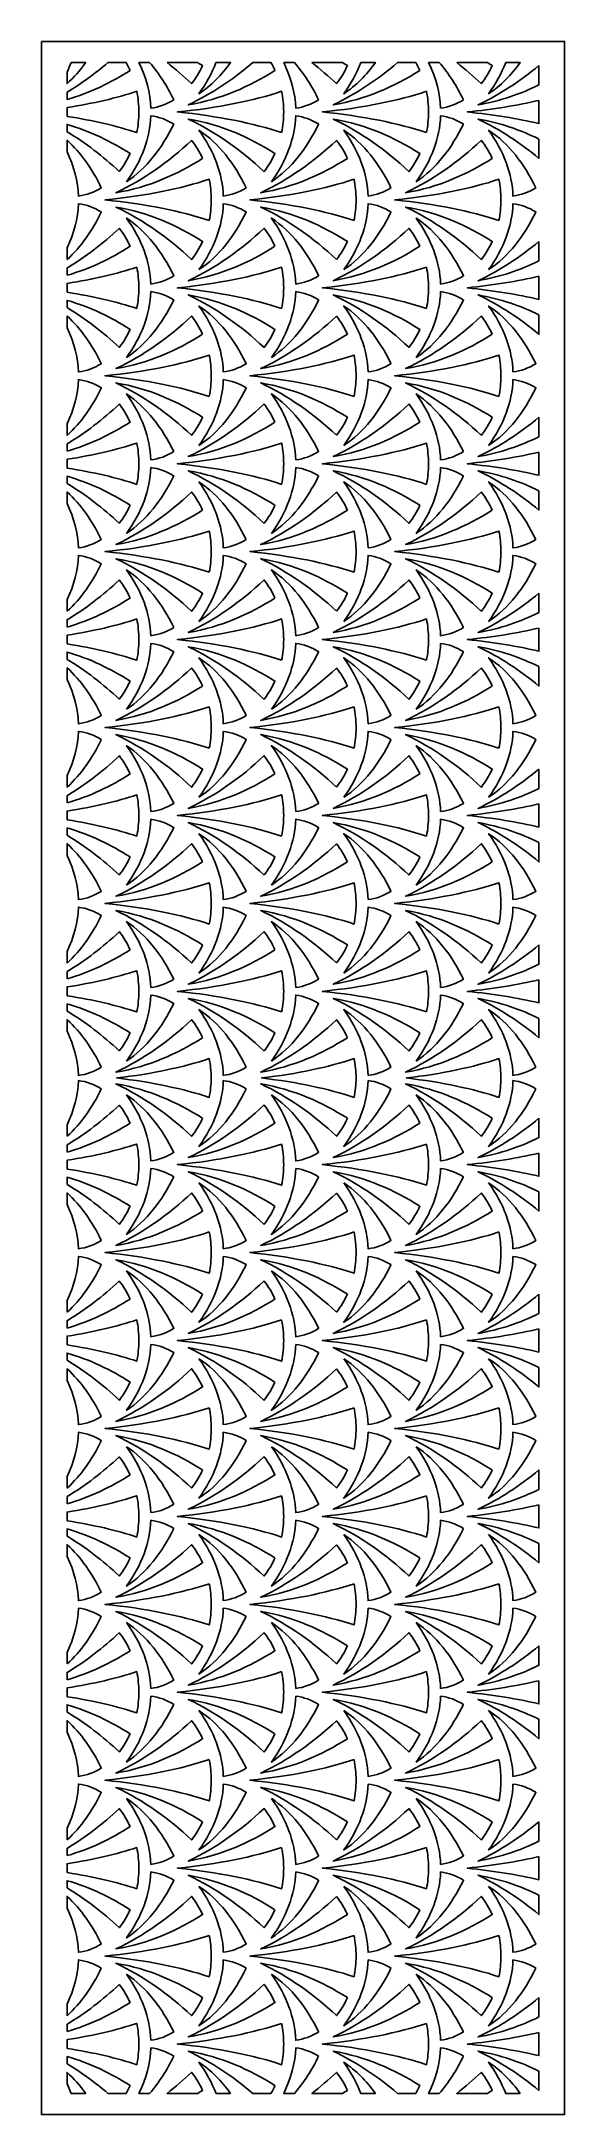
# Model space of a CAD drawing. Header units: centimetres. Extents: x -1.09 to 1.09, y -4.33 to 4.33.
import ezdxf

# ---------------------------------------------------------------- set-up
doc = ezdxf.new("R2010")
doc.units = ezdxf.units.CM
doc.header["$MEASUREMENT"] = 0
doc.layers.add('Layer 1', color=7, linetype='Continuous')

msp = doc.modelspace()

# ---------------------------------------------------------------- linework, layer by layer
at = {"layer": 'Layer 1', "color": 177}
for points, knots in [([(-1.09272, 4.33144), (-1.09272, 4.33144), (1.09272, 4.33144), (1.09272, 4.33144), (1.09272, 4.33144), (1.09272, 4.33144), (1.09272, -4.33143), (1.09272, -4.33143), (1.09272, -4.33143), (1.09272, -4.33143), (-1.09272, -4.33143), (-1.09272, -4.33143), (-1.09272, -4.33143), (-1.09272, -4.33143), (-1.09272, 4.33144), (-1.09272, 4.33144)], [0, 0, 0, 0, 0.2, 0.2, 0.2, 0.2, 0.4, 0.4, 0.4, 0.4, 0.6, 0.6, 0.6, 0.6, 1, 1, 1, 1]), ([(-0.96866, 4.24304), (-0.96866, 4.24304), (-0.90786, 4.24304), (-0.90786, 4.24304), (-0.90786, 4.24304), (-0.93129, 4.21056), (-0.95726, 4.18093), (-0.98562, 4.15522), (-0.98562, 4.15522), (-0.98562, 4.15522), (-0.98562, 4.20375), (-0.98562, 4.20375), (-0.98562, 4.20375), (-0.97938, 4.21676), (-0.97373, 4.22986), (-0.96866, 4.24304)], [0, 0, 0, 0, 0.2, 0.2, 0.2, 0.2, 0.4, 0.4, 0.4, 0.4, 0.6, 0.6, 0.6, 0.6, 1, 1, 1, 1]), ([(-0.81538, 4.24304), (-0.81538, 4.24304), (-0.73889, 4.24304), (-0.73889, 4.24304), (-0.73889, 4.24304), (-0.73288, 4.23255), (-0.72731, 4.22164), (-0.72223, 4.21034), (-0.72223, 4.21034), (-0.80289, 4.15943), (-0.88929, 4.11697), (-0.98562, 4.08912), (-0.98562, 4.08912), (-0.98562, 4.08912), (-0.98562, 4.11953), (-0.98562, 4.11953), (-0.98562, 4.11953), (-0.92586, 4.15548), (-0.86922, 4.19682), (-0.81538, 4.24304)], [0, 0, 0, 0, 0.1666667, 0.1666667, 0.1666667, 0.1666667, 0.3333333, 0.3333333, 0.3333333, 0.3333333, 0.5, 0.5, 0.5, 0.5, 0.6666667, 0.6666667, 0.6666667, 0.6666667, 1, 1, 1, 1]), ([(-0.68582, 4.24304), (-0.68582, 4.24304), (-0.64102, 4.24304), (-0.64102, 4.24304), (-0.64102, 4.24304), (-0.60145, 4.19793), (-0.56766, 4.14492), (-0.54019, 4.0879), (-0.54019, 4.0879), (-0.54021, 4.08766), (-0.54023, 4.08744), (-0.54025, 4.08721), (-0.54025, 4.08721), (-0.56952, 4.06901), (-0.60165, 4.05706), (-0.63553, 4.05279), (-0.63553, 4.05279), (-0.63763, 4.11616), (-0.65509, 4.18085), (-0.68582, 4.24304)], [0, 0, 0, 0, 0.1666667, 0.1666667, 0.1666667, 0.1666667, 0.3333333, 0.3333333, 0.3333333, 0.3333333, 0.5, 0.5, 0.5, 0.5, 0.6666667, 0.6666667, 0.6666667, 0.6666667, 1, 1, 1, 1]), ([(-0.56812, 4.24304), (-0.56812, 4.24304), (-0.43952, 4.24304), (-0.43952, 4.24304), (-0.43952, 4.24304), (-0.43286, 4.23901), (-0.42623, 4.23491), (-0.41965, 4.23076), (-0.41965, 4.23076), (-0.43202, 4.20323), (-0.44725, 4.17798), (-0.46481, 4.15567), (-0.46481, 4.15567), (-0.4651, 4.15568), (-0.46538, 4.15568), (-0.46566, 4.15569), (-0.46566, 4.15569), (-0.4987, 4.18674), (-0.53283, 4.2159), (-0.56812, 4.24304)], [0, 0, 0, 0, 0.1666667, 0.1666667, 0.1666667, 0.1666667, 0.3333333, 0.3333333, 0.3333333, 0.3333333, 0.5, 0.5, 0.5, 0.5, 0.6666667, 0.6666667, 0.6666667, 0.6666667, 1, 1, 1, 1]), ([(-0.21022, 4.24304), (-0.21022, 4.24304), (-0.13372, 4.24304), (-0.13372, 4.24304), (-0.13372, 4.24304), (-0.12772, 4.23255), (-0.12214, 4.22164), (-0.11706, 4.21034), (-0.11706, 4.21034), (-0.22432, 4.14265), (-0.3417, 4.08987), (-0.47911, 4.06655), (-0.47911, 4.06655), (-0.38211, 4.11262), (-0.29287, 4.17209), (-0.21022, 4.24304)], [0, 0, 0, 0, 0.2, 0.2, 0.2, 0.2, 0.4, 0.4, 0.4, 0.4, 0.6, 0.6, 0.6, 0.6, 1, 1, 1, 1]), ([(-0.3635, 4.24304), (-0.3635, 4.24304), (-0.30269, 4.24304), (-0.30269, 4.24304), (-0.30269, 4.24304), (-0.34037, 4.19082), (-0.38459, 4.14595), (-0.43477, 4.11293), (-0.43477, 4.11293), (-0.40462, 4.15463), (-0.38063, 4.19844), (-0.3635, 4.24304)], [0, 0, 0, 0, 0.25, 0.25, 0.25, 0.25, 0.5, 0.5, 0.5, 0.5, 1, 1, 1, 1]), ([(-0.08065, 4.24304), (-0.08065, 4.24304), (-0.03585, 4.24304), (-0.03585, 4.24304), (-0.03585, 4.24304), (0.00371, 4.19793), (0.03751, 4.14492), (0.06497, 4.0879), (0.06497, 4.0879), (0.06496, 4.08766), (0.06494, 4.08744), (0.06491, 4.08721), (0.06491, 4.08721), (0.03564, 4.06901), (0.00351, 4.05706), (-0.03037, 4.05279), (-0.03037, 4.05279), (-0.03246, 4.11616), (-0.04991, 4.18085), (-0.08065, 4.24304)], [0, 0, 0, 0, 0.1666667, 0.1666667, 0.1666667, 0.1666667, 0.3333333, 0.3333333, 0.3333333, 0.3333333, 0.5, 0.5, 0.5, 0.5, 0.6666667, 0.6666667, 0.6666667, 0.6666667, 1, 1, 1, 1]), ([(0.03704, 4.24304), (0.03704, 4.24304), (0.16565, 4.24304), (0.16565, 4.24304), (0.16565, 4.24304), (0.17232, 4.23901), (0.17894, 4.23491), (0.18552, 4.23076), (0.18552, 4.23076), (0.17314, 4.20323), (0.15791, 4.17798), (0.14035, 4.15567), (0.14035, 4.15567), (0.14007, 4.15568), (0.13978, 4.15568), (0.1395, 4.15569), (0.1395, 4.15569), (0.10647, 4.18674), (0.07233, 4.2159), (0.03704, 4.24304)], [0, 0, 0, 0, 0.1666667, 0.1666667, 0.1666667, 0.1666667, 0.3333333, 0.3333333, 0.3333333, 0.3333333, 0.5, 0.5, 0.5, 0.5, 0.6666667, 0.6666667, 0.6666667, 0.6666667, 1, 1, 1, 1]), ([(0.39494, 4.24304), (0.39494, 4.24304), (0.47144, 4.24304), (0.47144, 4.24304), (0.47144, 4.24304), (0.47745, 4.23255), (0.48302, 4.22164), (0.4881, 4.21034), (0.4881, 4.21034), (0.38085, 4.14265), (0.26347, 4.08987), (0.12606, 4.06655), (0.12606, 4.06655), (0.22305, 4.11262), (0.3123, 4.17209), (0.39494, 4.24304)], [0, 0, 0, 0, 0.2, 0.2, 0.2, 0.2, 0.4, 0.4, 0.4, 0.4, 0.6, 0.6, 0.6, 0.6, 1, 1, 1, 1]), ([(0.24167, 4.24304), (0.24167, 4.24304), (0.30247, 4.24304), (0.30247, 4.24304), (0.30247, 4.24304), (0.2648, 4.19082), (0.22057, 4.14595), (0.1704, 4.11293), (0.1704, 4.11293), (0.20055, 4.15463), (0.22454, 4.19844), (0.24167, 4.24304)], [0, 0, 0, 0, 0.25, 0.25, 0.25, 0.25, 0.5, 0.5, 0.5, 0.5, 1, 1, 1, 1]), ([(0.52451, 4.24304), (0.52451, 4.24304), (0.56931, 4.24304), (0.56931, 4.24304), (0.56931, 4.24304), (0.60888, 4.19793), (0.64268, 4.14492), (0.67014, 4.0879), (0.67014, 4.0879), (0.67012, 4.08766), (0.6701, 4.08744), (0.67008, 4.08721), (0.67008, 4.08721), (0.64081, 4.06901), (0.60868, 4.05706), (0.5748, 4.05279), (0.5748, 4.05279), (0.57271, 4.11616), (0.55525, 4.18085), (0.52451, 4.24304)], [0, 0, 0, 0, 0.1666667, 0.1666667, 0.1666667, 0.1666667, 0.3333333, 0.3333333, 0.3333333, 0.3333333, 0.5, 0.5, 0.5, 0.5, 0.6666667, 0.6666667, 0.6666667, 0.6666667, 1, 1, 1, 1]), ([(0.64221, 4.24304), (0.64221, 4.24304), (0.77082, 4.24304), (0.77082, 4.24304), (0.77082, 4.24304), (0.77748, 4.23901), (0.78411, 4.23491), (0.79069, 4.23076), (0.79069, 4.23076), (0.77831, 4.20323), (0.76308, 4.17798), (0.74552, 4.15567), (0.74552, 4.15567), (0.74523, 4.15568), (0.74495, 4.15568), (0.74466, 4.15569), (0.74466, 4.15569), (0.71163, 4.18674), (0.6775, 4.2159), (0.64221, 4.24304)], [0, 0, 0, 0, 0.1666667, 0.1666667, 0.1666667, 0.1666667, 0.3333333, 0.3333333, 0.3333333, 0.3333333, 0.5, 0.5, 0.5, 0.5, 0.6666667, 0.6666667, 0.6666667, 0.6666667, 1, 1, 1, 1]), ([(0.98563, 4.23079), (0.98563, 4.23079), (0.98563, 4.14981), (0.98563, 4.14981), (0.98563, 4.14981), (0.90794, 4.11158), (0.82417, 4.08232), (0.73122, 4.06655), (0.73122, 4.06655), (0.82258, 4.10994), (0.90706, 4.16522), (0.98563, 4.23079)], [0, 0, 0, 0, 0.25, 0.25, 0.25, 0.25, 0.5, 0.5, 0.5, 0.5, 1, 1, 1, 1]), ([(0.84684, 4.24304), (0.84684, 4.24304), (0.90764, 4.24304), (0.90764, 4.24304), (0.90764, 4.24304), (0.86997, 4.19082), (0.82574, 4.14595), (0.77556, 4.11293), (0.77556, 4.11293), (0.80571, 4.15463), (0.82971, 4.19844), (0.84684, 4.24304)], [0, 0, 0, 0, 0.25, 0.25, 0.25, 0.25, 0.5, 0.5, 0.5, 0.5, 1, 1, 1, 1]), ([(-0.98562, 4.01848), (-0.98562, 4.01848), (-0.98562, 4.05515), (-0.98562, 4.05515), (-0.98562, 4.05515), (-0.87543, 4.07237), (-0.77751, 4.09548), (-0.69442, 4.12305), (-0.69442, 4.12305), (-0.68889, 4.09543), (-0.68593, 4.06654), (-0.68593, 4.03681), (-0.68593, 4.03681), (-0.68593, 4.00708), (-0.68889, 3.97819), (-0.69442, 3.95057), (-0.69442, 3.95057), (-0.77751, 3.97815), (-0.87543, 4.00127), (-0.98562, 4.01848)], [0, 0, 0, 0, 0.1666667, 0.1666667, 0.1666667, 0.1666667, 0.3333333, 0.3333333, 0.3333333, 0.3333333, 0.5, 0.5, 0.5, 0.5, 0.6666667, 0.6666667, 0.6666667, 0.6666667, 1, 1, 1, 1]), ([(-0.08925, 3.95057), (-0.08373, 3.97819), (-0.08077, 4.00708), (-0.08077, 4.03681), (-0.08077, 4.03681), (-0.08077, 4.06654), (-0.08372, 4.09543), (-0.08925, 4.12305), (-0.08925, 4.12305), (-0.20697, 4.08399), (-0.35442, 4.05387), (-0.52439, 4.03681), (-0.52439, 4.03681), (-0.52438, 4.03681), (-0.52436, 4.03681), (-0.52434, 4.03681), (-0.52434, 4.03681), (-0.52436, 4.03681), (-0.52438, 4.03681), (-0.52439, 4.03681), (-0.52439, 4.03681), (-0.35442, 4.01975), (-0.20697, 3.98964), (-0.08925, 3.95057)], [0, 0, 0, 0, 0.1428571, 0.1428571, 0.1428571, 0.1428571, 0.2857143, 0.2857143, 0.2857143, 0.2857143, 0.4285714, 0.4285714, 0.4285714, 0.4285714, 0.5714286, 0.5714286, 0.5714286, 0.5714286, 0.7142857, 0.7142857, 0.7142857, 0.7142857, 1, 1, 1, 1]), ([(0.51591, 3.95057), (0.52144, 3.97819), (0.5244, 4.00708), (0.5244, 4.03681), (0.5244, 4.03681), (0.5244, 4.06654), (0.52144, 4.09543), (0.51591, 4.12305), (0.51591, 4.12305), (0.3982, 4.08399), (0.25075, 4.05387), (0.08077, 4.03681), (0.08077, 4.03681), (0.08079, 4.03681), (0.08081, 4.03681), (0.08083, 4.03681), (0.08083, 4.03681), (0.08081, 4.03681), (0.08079, 4.03681), (0.08077, 4.03681), (0.08077, 4.03681), (0.25075, 4.01975), (0.3982, 3.98964), (0.51591, 3.95057)], [0, 0, 0, 0, 0.1428571, 0.1428571, 0.1428571, 0.1428571, 0.2857143, 0.2857143, 0.2857143, 0.2857143, 0.4285714, 0.4285714, 0.4285714, 0.4285714, 0.5714286, 0.5714286, 0.5714286, 0.5714286, 0.7142857, 0.7142857, 0.7142857, 0.7142857, 1, 1, 1, 1]), ([(0.98563, 4.08523), (0.98563, 4.08523), (0.98563, 3.98842), (0.98563, 3.98842), (0.98563, 3.98842), (0.89646, 4.00927), (0.79592, 4.02577), (0.68594, 4.03681), (0.68594, 4.03681), (0.68596, 4.03681), (0.68597, 4.03681), (0.68599, 4.03681), (0.68599, 4.03681), (0.68597, 4.03681), (0.68596, 4.03681), (0.68594, 4.03681), (0.68594, 4.03681), (0.79592, 4.04785), (0.89646, 4.06437), (0.98563, 4.08523)], [0, 0, 0, 0, 0.1666667, 0.1666667, 0.1666667, 0.1666667, 0.3333333, 0.3333333, 0.3333333, 0.3333333, 0.5, 0.5, 0.5, 0.5, 0.6666667, 0.6666667, 0.6666667, 0.6666667, 1, 1, 1, 1]), ([(-0.73735, 3.74547), (-0.6747, 3.83209), (-0.63861, 3.92787), (-0.63553, 4.02083), (-0.63553, 4.02083), (-0.60176, 4.01658), (-0.56973, 4.00469), (-0.54053, 3.9866), (-0.54053, 3.9866), (-0.54042, 3.9863), (-0.54031, 3.98602), (-0.54019, 3.98573), (-0.54019, 3.98573), (-0.58783, 3.88681), (-0.6545, 3.79998), (-0.73735, 3.74547)], [0, 0, 0, 0, 0.2, 0.2, 0.2, 0.2, 0.4, 0.4, 0.4, 0.4, 0.6, 0.6, 0.6, 0.6, 1, 1, 1, 1]), ([(-0.16223, 3.7882), (-0.14467, 3.81052), (-0.12945, 3.83576), (-0.11706, 3.86329), (-0.11706, 3.86329), (-0.22432, 3.93097), (-0.3417, 3.98376), (-0.47911, 4.00708), (-0.47911, 4.00708), (-0.36339, 3.95212), (-0.25868, 3.87808), (-0.16308, 3.78823), (-0.16308, 3.78823), (-0.1628, 3.78821), (-0.16252, 3.78821), (-0.16223, 3.7882)], [0, 0, 0, 0, 0.2, 0.2, 0.2, 0.2, 0.4, 0.4, 0.4, 0.4, 0.6, 0.6, 0.6, 0.6, 1, 1, 1, 1]), ([(-0.13219, 3.74547), (-0.06953, 3.83209), (-0.03344, 3.92787), (-0.03037, 4.02083), (-0.03037, 4.02083), (0.0034, 4.01658), (0.03543, 4.00469), (0.06464, 3.9866), (0.06464, 3.9866), (0.06475, 3.9863), (0.06486, 3.98602), (0.06497, 3.98573), (0.06497, 3.98573), (0.01733, 3.88681), (-0.04933, 3.79998), (-0.13219, 3.74547)], [0, 0, 0, 0, 0.2, 0.2, 0.2, 0.2, 0.4, 0.4, 0.4, 0.4, 0.6, 0.6, 0.6, 0.6, 1, 1, 1, 1]), ([(0.44293, 3.7882), (0.4605, 3.81052), (0.47572, 3.83576), (0.4881, 3.86329), (0.4881, 3.86329), (0.38085, 3.93097), (0.26347, 3.98376), (0.12606, 4.00708), (0.12606, 4.00708), (0.24177, 3.95212), (0.34649, 3.87808), (0.44208, 3.78823), (0.44208, 3.78823), (0.44237, 3.78821), (0.44265, 3.78821), (0.44293, 3.7882)], [0, 0, 0, 0, 0.2, 0.2, 0.2, 0.2, 0.4, 0.4, 0.4, 0.4, 0.6, 0.6, 0.6, 0.6, 1, 1, 1, 1]), ([(0.47297, 3.74547), (0.53563, 3.83209), (0.57173, 3.92787), (0.5748, 4.02083), (0.5748, 4.02083), (0.60857, 4.01658), (0.6406, 4.00469), (0.6698, 3.9866), (0.6698, 3.9866), (0.66991, 3.9863), (0.67003, 3.98602), (0.67014, 3.98573), (0.67014, 3.98573), (0.6225, 3.88681), (0.55584, 3.79998), (0.47297, 3.74547)], [0, 0, 0, 0, 0.2, 0.2, 0.2, 0.2, 0.4, 0.4, 0.4, 0.4, 0.6, 0.6, 0.6, 0.6, 1, 1, 1, 1]), ([(0.98563, 3.92383), (0.98563, 3.92383), (0.98563, 3.84286), (0.98563, 3.84286), (0.98563, 3.84286), (0.90706, 3.90842), (0.82258, 3.96369), (0.73122, 4.00708), (0.73122, 4.00708), (0.82417, 3.9913), (0.90794, 3.96205), (0.98563, 3.92383)], [0, 0, 0, 0, 0.25, 0.25, 0.25, 0.25, 0.5, 0.5, 0.5, 0.5, 1, 1, 1, 1]), ([(-0.98562, 3.95411), (-0.98562, 3.95411), (-0.98562, 3.98452), (-0.98562, 3.98452), (-0.98562, 3.98452), (-0.88929, 3.95667), (-0.80289, 3.91419), (-0.72223, 3.86329), (-0.72223, 3.86329), (-0.73461, 3.83576), (-0.74984, 3.81052), (-0.7674, 3.7882), (-0.7674, 3.7882), (-0.76769, 3.78821), (-0.76796, 3.78821), (-0.76825, 3.78823), (-0.76825, 3.78823), (-0.83591, 3.85183), (-0.90815, 3.90752), (-0.98562, 3.95411)], [0, 0, 0, 0, 0.1666667, 0.1666667, 0.1666667, 0.1666667, 0.3333333, 0.3333333, 0.3333333, 0.3333333, 0.5, 0.5, 0.5, 0.5, 0.6666667, 0.6666667, 0.6666667, 0.6666667, 1, 1, 1, 1]), ([(-0.98562, 3.86989), (-0.98562, 3.86989), (-0.98562, 3.91842), (-0.98562, 3.91842), (-0.98562, 3.91842), (-0.92756, 3.86579), (-0.87951, 3.79671), (-0.84277, 3.72043), (-0.84277, 3.72043), (-0.84279, 3.7202), (-0.84281, 3.71997), (-0.84283, 3.71974), (-0.84283, 3.71974), (-0.87211, 3.70155), (-0.90423, 3.6896), (-0.93811, 3.68532), (-0.93811, 3.68532), (-0.94015, 3.74677), (-0.95661, 3.80945), (-0.98562, 3.86989)], [0, 0, 0, 0, 0.1666667, 0.1666667, 0.1666667, 0.1666667, 0.3333333, 0.3333333, 0.3333333, 0.3333333, 0.5, 0.5, 0.5, 0.5, 0.6666667, 0.6666667, 0.6666667, 0.6666667, 1, 1, 1, 1]), ([(-0.41965, 3.84287), (-0.43202, 3.87039), (-0.44724, 3.89562), (-0.46479, 3.91792), (-0.46479, 3.91792), (-0.46508, 3.91793), (-0.46537, 3.91793), (-0.46566, 3.91793), (-0.46566, 3.91793), (-0.56126, 3.82808), (-0.66597, 3.75404), (-0.78169, 3.69908), (-0.78169, 3.69908), (-0.64428, 3.7224), (-0.52689, 3.77518), (-0.41965, 3.84287)], [0, 0, 0, 0, 0.2, 0.2, 0.2, 0.2, 0.4, 0.4, 0.4, 0.4, 0.6, 0.6, 0.6, 0.6, 1, 1, 1, 1]), ([(-0.33295, 3.68532), (-0.29907, 3.6896), (-0.26694, 3.70155), (-0.23767, 3.71974), (-0.23767, 3.71974), (-0.23764, 3.71997), (-0.23763, 3.7202), (-0.23761, 3.72043), (-0.23761, 3.72043), (-0.28525, 3.81935), (-0.35191, 3.90618), (-0.43477, 3.96068), (-0.43477, 3.96068), (-0.37212, 3.87407), (-0.33602, 3.77829), (-0.33295, 3.68532)], [0, 0, 0, 0, 0.2, 0.2, 0.2, 0.2, 0.4, 0.4, 0.4, 0.4, 0.6, 0.6, 0.6, 0.6, 1, 1, 1, 1]), ([(0.18552, 3.84287), (0.17314, 3.87039), (0.15793, 3.89562), (0.14038, 3.91792), (0.14038, 3.91792), (0.14008, 3.91793), (0.13979, 3.91793), (0.1395, 3.91793), (0.1395, 3.91793), (0.0439, 3.82808), (-0.06081, 3.75404), (-0.17653, 3.69908), (-0.17653, 3.69908), (-0.03912, 3.7224), (0.07827, 3.77518), (0.18552, 3.84287)], [0, 0, 0, 0, 0.2, 0.2, 0.2, 0.2, 0.4, 0.4, 0.4, 0.4, 0.6, 0.6, 0.6, 0.6, 1, 1, 1, 1]), ([(0.27222, 3.68532), (0.3061, 3.6896), (0.33822, 3.70155), (0.3675, 3.71974), (0.3675, 3.71974), (0.36752, 3.71997), (0.36754, 3.7202), (0.36756, 3.72043), (0.36756, 3.72043), (0.31991, 3.81935), (0.25325, 3.90618), (0.1704, 3.96068), (0.1704, 3.96068), (0.23304, 3.87407), (0.26914, 3.77829), (0.27222, 3.68532)], [0, 0, 0, 0, 0.2, 0.2, 0.2, 0.2, 0.4, 0.4, 0.4, 0.4, 0.6, 0.6, 0.6, 0.6, 1, 1, 1, 1]), ([(0.79069, 3.84287), (0.77831, 3.87039), (0.7631, 3.89562), (0.74554, 3.91792), (0.74554, 3.91792), (0.74525, 3.91793), (0.74496, 3.91793), (0.74466, 3.91793), (0.74466, 3.91793), (0.64907, 3.82808), (0.54436, 3.75404), (0.42864, 3.69908), (0.42864, 3.69908), (0.56605, 3.7224), (0.68343, 3.77518), (0.79069, 3.84287)], [0, 0, 0, 0, 0.2, 0.2, 0.2, 0.2, 0.4, 0.4, 0.4, 0.4, 0.6, 0.6, 0.6, 0.6, 1, 1, 1, 1]), ([(0.87738, 3.68532), (0.91126, 3.6896), (0.94339, 3.70155), (0.97267, 3.71974), (0.97267, 3.71974), (0.97268, 3.71997), (0.97271, 3.7202), (0.97272, 3.72043), (0.97272, 3.72043), (0.92508, 3.81935), (0.85842, 3.90618), (0.77556, 3.96068), (0.77556, 3.96068), (0.83821, 3.87407), (0.87431, 3.77829), (0.87738, 3.68532)], [0, 0, 0, 0, 0.2, 0.2, 0.2, 0.2, 0.4, 0.4, 0.4, 0.4, 0.6, 0.6, 0.6, 0.6, 1, 1, 1, 1]), ([(-0.39184, 3.58311), (-0.3863, 3.61073), (-0.38335, 3.63961), (-0.38335, 3.66934), (-0.38335, 3.66934), (-0.38335, 3.69908), (-0.3863, 3.72797), (-0.39184, 3.75559), (-0.39184, 3.75559), (-0.50955, 3.71652), (-0.657, 3.68641), (-0.82697, 3.66935), (-0.82697, 3.66935), (-0.82696, 3.66935), (-0.82694, 3.66935), (-0.82692, 3.66934), (-0.82692, 3.66934), (-0.82694, 3.66934), (-0.82696, 3.66934), (-0.82697, 3.66934), (-0.82697, 3.66934), (-0.657, 3.65228), (-0.50955, 3.62217), (-0.39184, 3.58311)], [0, 0, 0, 0, 0.1428571, 0.1428571, 0.1428571, 0.1428571, 0.2857143, 0.2857143, 0.2857143, 0.2857143, 0.4285714, 0.4285714, 0.4285714, 0.4285714, 0.5714286, 0.5714286, 0.5714286, 0.5714286, 0.7142857, 0.7142857, 0.7142857, 0.7142857, 1, 1, 1, 1]), ([(0.21333, 3.58311), (0.21886, 3.61073), (0.22181, 3.63961), (0.22181, 3.66934), (0.22181, 3.66934), (0.22181, 3.69908), (0.21886, 3.72797), (0.21333, 3.75559), (0.21333, 3.75559), (0.09561, 3.71652), (-0.05183, 3.68641), (-0.2218, 3.66935), (-0.2218, 3.66935), (-0.22179, 3.66935), (-0.22178, 3.66935), (-0.22176, 3.66934), (-0.22176, 3.66934), (-0.22178, 3.66934), (-0.22179, 3.66934), (-0.2218, 3.66934), (-0.2218, 3.66934), (-0.05183, 3.65228), (0.09561, 3.62217), (0.21333, 3.58311)], [0, 0, 0, 0, 0.1428571, 0.1428571, 0.1428571, 0.1428571, 0.2857143, 0.2857143, 0.2857143, 0.2857143, 0.4285714, 0.4285714, 0.4285714, 0.4285714, 0.5714286, 0.5714286, 0.5714286, 0.5714286, 0.7142857, 0.7142857, 0.7142857, 0.7142857, 1, 1, 1, 1]), ([(0.8185, 3.58311), (0.82402, 3.61073), (0.82697, 3.63961), (0.82697, 3.66934), (0.82697, 3.66934), (0.82697, 3.69908), (0.82402, 3.72797), (0.8185, 3.75559), (0.8185, 3.75559), (0.70078, 3.71652), (0.55333, 3.68641), (0.38336, 3.66935), (0.38336, 3.66935), (0.38337, 3.66935), (0.38339, 3.66935), (0.38341, 3.66934), (0.38341, 3.66934), (0.38339, 3.66934), (0.38337, 3.66934), (0.38336, 3.66934), (0.38336, 3.66934), (0.55333, 3.65228), (0.70078, 3.62217), (0.8185, 3.58311)], [0, 0, 0, 0, 0.1428571, 0.1428571, 0.1428571, 0.1428571, 0.2857143, 0.2857143, 0.2857143, 0.2857143, 0.4285714, 0.4285714, 0.4285714, 0.4285714, 0.5714286, 0.5714286, 0.5714286, 0.5714286, 0.7142857, 0.7142857, 0.7142857, 0.7142857, 1, 1, 1, 1]), ([(-0.98562, 3.42028), (-0.98562, 3.42028), (-0.98562, 3.46882), (-0.98562, 3.46882), (-0.98562, 3.46882), (-0.95661, 3.52926), (-0.94015, 3.59193), (-0.93811, 3.65336), (-0.93811, 3.65336), (-0.90434, 3.64911), (-0.87231, 3.63723), (-0.84311, 3.61913), (-0.84311, 3.61913), (-0.843, 3.61884), (-0.84288, 3.61855), (-0.84277, 3.61826), (-0.84277, 3.61826), (-0.87951, 3.54198), (-0.92756, 3.47291), (-0.98562, 3.42028)], [0, 0, 0, 0, 0.1666667, 0.1666667, 0.1666667, 0.1666667, 0.3333333, 0.3333333, 0.3333333, 0.3333333, 0.5, 0.5, 0.5, 0.5, 0.6666667, 0.6666667, 0.6666667, 0.6666667, 1, 1, 1, 1]), ([(-0.46481, 3.42074), (-0.44725, 3.44306), (-0.43202, 3.4683), (-0.41965, 3.49582), (-0.41965, 3.49582), (-0.52689, 3.56351), (-0.64428, 3.61629), (-0.78169, 3.63961), (-0.78169, 3.63961), (-0.66597, 3.58465), (-0.56126, 3.51061), (-0.46566, 3.42076), (-0.46566, 3.42076), (-0.46538, 3.42075), (-0.4651, 3.42075), (-0.46481, 3.42074)], [0, 0, 0, 0, 0.2, 0.2, 0.2, 0.2, 0.4, 0.4, 0.4, 0.4, 0.6, 0.6, 0.6, 0.6, 1, 1, 1, 1]), ([(-0.43477, 3.378), (-0.37212, 3.46463), (-0.33602, 3.5604), (-0.33295, 3.65336), (-0.33295, 3.65336), (-0.29918, 3.64911), (-0.26715, 3.63723), (-0.23794, 3.61913), (-0.23794, 3.61913), (-0.23783, 3.61884), (-0.23772, 3.61855), (-0.23761, 3.61826), (-0.23761, 3.61826), (-0.28525, 3.51934), (-0.35191, 3.43252), (-0.43477, 3.378)], [0, 0, 0, 0, 0.2, 0.2, 0.2, 0.2, 0.4, 0.4, 0.4, 0.4, 0.6, 0.6, 0.6, 0.6, 1, 1, 1, 1]), ([(0.14035, 3.42074), (0.15791, 3.44306), (0.17314, 3.4683), (0.18552, 3.49582), (0.18552, 3.49582), (0.07827, 3.56351), (-0.03912, 3.61629), (-0.17653, 3.63961), (-0.17653, 3.63961), (-0.06081, 3.58465), (0.0439, 3.51061), (0.1395, 3.42076), (0.1395, 3.42076), (0.13978, 3.42075), (0.14007, 3.42075), (0.14035, 3.42074)], [0, 0, 0, 0, 0.2, 0.2, 0.2, 0.2, 0.4, 0.4, 0.4, 0.4, 0.6, 0.6, 0.6, 0.6, 1, 1, 1, 1]), ([(0.1704, 3.378), (0.23304, 3.46463), (0.26914, 3.5604), (0.27222, 3.65336), (0.27222, 3.65336), (0.30599, 3.64911), (0.33802, 3.63723), (0.36722, 3.61913), (0.36722, 3.61913), (0.36733, 3.61884), (0.36745, 3.61855), (0.36756, 3.61826), (0.36756, 3.61826), (0.31991, 3.51934), (0.25325, 3.43252), (0.1704, 3.378)], [0, 0, 0, 0, 0.2, 0.2, 0.2, 0.2, 0.4, 0.4, 0.4, 0.4, 0.6, 0.6, 0.6, 0.6, 1, 1, 1, 1]), ([(0.74552, 3.42074), (0.76308, 3.44306), (0.77831, 3.4683), (0.79069, 3.49582), (0.79069, 3.49582), (0.68343, 3.56351), (0.56605, 3.61629), (0.42864, 3.63961), (0.42864, 3.63961), (0.54436, 3.58465), (0.64907, 3.51061), (0.74466, 3.42076), (0.74466, 3.42076), (0.74495, 3.42075), (0.74523, 3.42075), (0.74552, 3.42074)], [0, 0, 0, 0, 0.2, 0.2, 0.2, 0.2, 0.4, 0.4, 0.4, 0.4, 0.6, 0.6, 0.6, 0.6, 1, 1, 1, 1]), ([(0.77556, 3.378), (0.83821, 3.46463), (0.87431, 3.5604), (0.87738, 3.65336), (0.87738, 3.65336), (0.91115, 3.64911), (0.94319, 3.63723), (0.97238, 3.61913), (0.97238, 3.61913), (0.97249, 3.61884), (0.97261, 3.61855), (0.97272, 3.61826), (0.97272, 3.61826), (0.92508, 3.51934), (0.85842, 3.43252), (0.77556, 3.378)], [0, 0, 0, 0, 0.2, 0.2, 0.2, 0.2, 0.4, 0.4, 0.4, 0.4, 0.6, 0.6, 0.6, 0.6, 1, 1, 1, 1]), ([(-0.63553, 3.31786), (-0.60165, 3.32213), (-0.56952, 3.33408), (-0.54025, 3.35227), (-0.54025, 3.35227), (-0.54023, 3.3525), (-0.54021, 3.35273), (-0.54019, 3.35296), (-0.54019, 3.35296), (-0.58783, 3.45189), (-0.6545, 3.53871), (-0.73735, 3.59323), (-0.73735, 3.59323), (-0.6747, 3.5066), (-0.63861, 3.41082), (-0.63553, 3.31786)], [0, 0, 0, 0, 0.2, 0.2, 0.2, 0.2, 0.4, 0.4, 0.4, 0.4, 0.6, 0.6, 0.6, 0.6, 1, 1, 1, 1]), ([(-0.03037, 3.31786), (0.00351, 3.32213), (0.03564, 3.33408), (0.06491, 3.35227), (0.06491, 3.35227), (0.06494, 3.3525), (0.06496, 3.35273), (0.06497, 3.35296), (0.06497, 3.35296), (0.01733, 3.45189), (-0.04933, 3.53871), (-0.13219, 3.59323), (-0.13219, 3.59323), (-0.06953, 3.5066), (-0.03344, 3.41082), (-0.03037, 3.31786)], [0, 0, 0, 0, 0.2, 0.2, 0.2, 0.2, 0.4, 0.4, 0.4, 0.4, 0.6, 0.6, 0.6, 0.6, 1, 1, 1, 1]), ([(0.5748, 3.31786), (0.60868, 3.32213), (0.64081, 3.33408), (0.67008, 3.35227), (0.67008, 3.35227), (0.6701, 3.3525), (0.67012, 3.35273), (0.67014, 3.35296), (0.67014, 3.35296), (0.6225, 3.45189), (0.55584, 3.53871), (0.47297, 3.59323), (0.47297, 3.59323), (0.53563, 3.5066), (0.57173, 3.41082), (0.5748, 3.31786)], [0, 0, 0, 0, 0.2, 0.2, 0.2, 0.2, 0.4, 0.4, 0.4, 0.4, 0.6, 0.6, 0.6, 0.6, 1, 1, 1, 1]), ([(-0.98562, 3.35418), (-0.98562, 3.35418), (-0.98562, 3.3846), (-0.98562, 3.3846), (-0.98562, 3.3846), (-0.90815, 3.4312), (-0.83591, 3.48687), (-0.76825, 3.55047), (-0.76825, 3.55047), (-0.76795, 3.55047), (-0.76766, 3.55046), (-0.76737, 3.55046), (-0.76737, 3.55046), (-0.74982, 3.52815), (-0.7346, 3.50292), (-0.72223, 3.4754), (-0.72223, 3.4754), (-0.80289, 3.4245), (-0.88929, 3.38204), (-0.98562, 3.35418)], [0, 0, 0, 0, 0.1666667, 0.1666667, 0.1666667, 0.1666667, 0.3333333, 0.3333333, 0.3333333, 0.3333333, 0.5, 0.5, 0.5, 0.5, 0.6666667, 0.6666667, 0.6666667, 0.6666667, 1, 1, 1, 1]), ([(-0.11706, 3.4754), (-0.12944, 3.50292), (-0.14465, 3.52815), (-0.16221, 3.55046), (-0.16221, 3.55046), (-0.1625, 3.55046), (-0.16279, 3.55047), (-0.16308, 3.55047), (-0.16308, 3.55047), (-0.25868, 3.46062), (-0.36339, 3.38657), (-0.47911, 3.33162), (-0.47911, 3.33162), (-0.3417, 3.35494), (-0.22432, 3.40772), (-0.11706, 3.4754)], [0, 0, 0, 0, 0.2, 0.2, 0.2, 0.2, 0.4, 0.4, 0.4, 0.4, 0.6, 0.6, 0.6, 0.6, 1, 1, 1, 1]), ([(0.4881, 3.4754), (0.47573, 3.50292), (0.46051, 3.52815), (0.44296, 3.55046), (0.44296, 3.55046), (0.44267, 3.55046), (0.44238, 3.55047), (0.44208, 3.55047), (0.44208, 3.55047), (0.34649, 3.46062), (0.24177, 3.38657), (0.12606, 3.33162), (0.12606, 3.33162), (0.26347, 3.35494), (0.38085, 3.40772), (0.4881, 3.4754)], [0, 0, 0, 0, 0.2, 0.2, 0.2, 0.2, 0.4, 0.4, 0.4, 0.4, 0.6, 0.6, 0.6, 0.6, 1, 1, 1, 1]), ([(0.98563, 3.49585), (0.98563, 3.49585), (0.98563, 3.41488), (0.98563, 3.41488), (0.98563, 3.41488), (0.90794, 3.37665), (0.82417, 3.34739), (0.73122, 3.33162), (0.73122, 3.33162), (0.82258, 3.375), (0.90706, 3.43029), (0.98563, 3.49585)], [0, 0, 0, 0, 0.25, 0.25, 0.25, 0.25, 0.5, 0.5, 0.5, 0.5, 1, 1, 1, 1]), ([(-0.98562, 3.28355), (-0.98562, 3.28355), (-0.98562, 3.32023), (-0.98562, 3.32023), (-0.98562, 3.32023), (-0.87543, 3.33744), (-0.77751, 3.36055), (-0.69442, 3.38812), (-0.69442, 3.38812), (-0.68889, 3.36051), (-0.68593, 3.33161), (-0.68593, 3.30188), (-0.68593, 3.30188), (-0.68593, 3.27215), (-0.68889, 3.24326), (-0.69442, 3.21564), (-0.69442, 3.21564), (-0.77751, 3.24321), (-0.87543, 3.26634), (-0.98562, 3.28355)], [0, 0, 0, 0, 0.1666667, 0.1666667, 0.1666667, 0.1666667, 0.3333333, 0.3333333, 0.3333333, 0.3333333, 0.5, 0.5, 0.5, 0.5, 0.6666667, 0.6666667, 0.6666667, 0.6666667, 1, 1, 1, 1]), ([(-0.08925, 3.21564), (-0.08373, 3.24326), (-0.08077, 3.27215), (-0.08077, 3.30188), (-0.08077, 3.30188), (-0.08077, 3.33161), (-0.08372, 3.36051), (-0.08925, 3.38812), (-0.08925, 3.38812), (-0.20697, 3.34906), (-0.35442, 3.31894), (-0.52439, 3.30188), (-0.52439, 3.30188), (-0.52438, 3.30188), (-0.52436, 3.30188), (-0.52434, 3.30188), (-0.52434, 3.30188), (-0.52436, 3.30188), (-0.52438, 3.30188), (-0.52439, 3.30187), (-0.52439, 3.30187), (-0.35442, 3.28482), (-0.20697, 3.25471), (-0.08925, 3.21564)], [0, 0, 0, 0, 0.1428571, 0.1428571, 0.1428571, 0.1428571, 0.2857143, 0.2857143, 0.2857143, 0.2857143, 0.4285714, 0.4285714, 0.4285714, 0.4285714, 0.5714286, 0.5714286, 0.5714286, 0.5714286, 0.7142857, 0.7142857, 0.7142857, 0.7142857, 1, 1, 1, 1]), ([(0.51591, 3.21564), (0.52144, 3.24326), (0.5244, 3.27215), (0.5244, 3.30188), (0.5244, 3.30188), (0.5244, 3.33161), (0.52144, 3.36051), (0.51591, 3.38812), (0.51591, 3.38812), (0.3982, 3.34906), (0.25075, 3.31894), (0.08077, 3.30188), (0.08077, 3.30188), (0.08079, 3.30188), (0.08081, 3.30188), (0.08083, 3.30188), (0.08083, 3.30188), (0.08081, 3.30188), (0.08079, 3.30188), (0.08077, 3.30187), (0.08077, 3.30187), (0.25075, 3.28482), (0.3982, 3.25471), (0.51591, 3.21564)], [0, 0, 0, 0, 0.1428571, 0.1428571, 0.1428571, 0.1428571, 0.2857143, 0.2857143, 0.2857143, 0.2857143, 0.4285714, 0.4285714, 0.4285714, 0.4285714, 0.5714286, 0.5714286, 0.5714286, 0.5714286, 0.7142857, 0.7142857, 0.7142857, 0.7142857, 1, 1, 1, 1]), ([(0.98563, 3.35029), (0.98563, 3.35029), (0.98563, 3.25348), (0.98563, 3.25348), (0.98563, 3.25348), (0.89646, 3.27434), (0.79592, 3.29084), (0.68594, 3.30187), (0.68594, 3.30187), (0.68596, 3.30188), (0.68597, 3.30188), (0.68599, 3.30188), (0.68599, 3.30188), (0.68597, 3.30188), (0.68596, 3.30188), (0.68594, 3.30188), (0.68594, 3.30188), (0.79592, 3.31292), (0.89646, 3.32943), (0.98563, 3.35029)], [0, 0, 0, 0, 0.1666667, 0.1666667, 0.1666667, 0.1666667, 0.3333333, 0.3333333, 0.3333333, 0.3333333, 0.5, 0.5, 0.5, 0.5, 0.6666667, 0.6666667, 0.6666667, 0.6666667, 1, 1, 1, 1]), ([(-0.98562, 3.21918), (-0.98562, 3.21918), (-0.98562, 3.24959), (-0.98562, 3.24959), (-0.98562, 3.24959), (-0.88929, 3.22174), (-0.80289, 3.17926), (-0.72223, 3.12835), (-0.72223, 3.12835), (-0.73461, 3.10083), (-0.74984, 3.07559), (-0.7674, 3.05327), (-0.7674, 3.05327), (-0.76769, 3.05328), (-0.76796, 3.05328), (-0.76825, 3.05329), (-0.76825, 3.05329), (-0.83591, 3.11689), (-0.90815, 3.17258), (-0.98562, 3.21918)], [0, 0, 0, 0, 0.1666667, 0.1666667, 0.1666667, 0.1666667, 0.3333333, 0.3333333, 0.3333333, 0.3333333, 0.5, 0.5, 0.5, 0.5, 0.6666667, 0.6666667, 0.6666667, 0.6666667, 1, 1, 1, 1]), ([(-0.73735, 3.01054), (-0.6747, 3.09716), (-0.63861, 3.19294), (-0.63553, 3.28591), (-0.63553, 3.28591), (-0.60176, 3.28165), (-0.56973, 3.26976), (-0.54053, 3.25166), (-0.54053, 3.25166), (-0.54042, 3.25137), (-0.54031, 3.25109), (-0.54019, 3.2508), (-0.54019, 3.2508), (-0.58783, 3.15188), (-0.6545, 3.06505), (-0.73735, 3.01054)], [0, 0, 0, 0, 0.2, 0.2, 0.2, 0.2, 0.4, 0.4, 0.4, 0.4, 0.6, 0.6, 0.6, 0.6, 1, 1, 1, 1]), ([(-0.16223, 3.05327), (-0.14467, 3.07559), (-0.12945, 3.10083), (-0.11706, 3.12835), (-0.11706, 3.12835), (-0.22432, 3.19604), (-0.3417, 3.24882), (-0.47911, 3.27214), (-0.47911, 3.27214), (-0.36339, 3.21719), (-0.25868, 3.14315), (-0.16308, 3.05329), (-0.16308, 3.05329), (-0.1628, 3.05328), (-0.16252, 3.05328), (-0.16223, 3.05327)], [0, 0, 0, 0, 0.2, 0.2, 0.2, 0.2, 0.4, 0.4, 0.4, 0.4, 0.6, 0.6, 0.6, 0.6, 1, 1, 1, 1]), ([(-0.33295, 2.95039), (-0.29907, 2.95466), (-0.26694, 2.96661), (-0.23767, 2.9848), (-0.23767, 2.9848), (-0.23764, 2.98504), (-0.23763, 2.98526), (-0.23761, 2.9855), (-0.23761, 2.9855), (-0.28525, 3.08442), (-0.35191, 3.17125), (-0.43477, 3.22576), (-0.43477, 3.22576), (-0.37212, 3.13913), (-0.33602, 3.04336), (-0.33295, 2.95039)], [0, 0, 0, 0, 0.2, 0.2, 0.2, 0.2, 0.4, 0.4, 0.4, 0.4, 0.6, 0.6, 0.6, 0.6, 1, 1, 1, 1]), ([(-0.13219, 3.01054), (-0.06953, 3.09716), (-0.03344, 3.19294), (-0.03037, 3.28591), (-0.03037, 3.28591), (0.0034, 3.28165), (0.03543, 3.26976), (0.06464, 3.25166), (0.06464, 3.25166), (0.06475, 3.25137), (0.06486, 3.25109), (0.06497, 3.2508), (0.06497, 3.2508), (0.01733, 3.15188), (-0.04933, 3.06505), (-0.13219, 3.01054)], [0, 0, 0, 0, 0.2, 0.2, 0.2, 0.2, 0.4, 0.4, 0.4, 0.4, 0.6, 0.6, 0.6, 0.6, 1, 1, 1, 1]), ([(0.44293, 3.05327), (0.4605, 3.07559), (0.47572, 3.10083), (0.4881, 3.12835), (0.4881, 3.12835), (0.38085, 3.19604), (0.26347, 3.24882), (0.12606, 3.27214), (0.12606, 3.27214), (0.24177, 3.21719), (0.34649, 3.14315), (0.44208, 3.05329), (0.44208, 3.05329), (0.44237, 3.05328), (0.44265, 3.05328), (0.44293, 3.05327)], [0, 0, 0, 0, 0.2, 0.2, 0.2, 0.2, 0.4, 0.4, 0.4, 0.4, 0.6, 0.6, 0.6, 0.6, 1, 1, 1, 1]), ([(0.27222, 2.95039), (0.3061, 2.95466), (0.33822, 2.96661), (0.3675, 2.9848), (0.3675, 2.9848), (0.36752, 2.98504), (0.36754, 2.98526), (0.36756, 2.9855), (0.36756, 2.9855), (0.31991, 3.08442), (0.25325, 3.17125), (0.1704, 3.22576), (0.1704, 3.22576), (0.23304, 3.13913), (0.26914, 3.04336), (0.27222, 2.95039)], [0, 0, 0, 0, 0.2, 0.2, 0.2, 0.2, 0.4, 0.4, 0.4, 0.4, 0.6, 0.6, 0.6, 0.6, 1, 1, 1, 1]), ([(0.47297, 3.01054), (0.53563, 3.09716), (0.57173, 3.19294), (0.5748, 3.28591), (0.5748, 3.28591), (0.60857, 3.28165), (0.6406, 3.26976), (0.6698, 3.25166), (0.6698, 3.25166), (0.66991, 3.25137), (0.67003, 3.25109), (0.67014, 3.2508), (0.67014, 3.2508), (0.6225, 3.15188), (0.55584, 3.06505), (0.47297, 3.01054)], [0, 0, 0, 0, 0.2, 0.2, 0.2, 0.2, 0.4, 0.4, 0.4, 0.4, 0.6, 0.6, 0.6, 0.6, 1, 1, 1, 1]), ([(0.98563, 3.18889), (0.98563, 3.18889), (0.98563, 3.10792), (0.98563, 3.10792), (0.98563, 3.10792), (0.90706, 3.17349), (0.82258, 3.22875), (0.73122, 3.27214), (0.73122, 3.27214), (0.82417, 3.25637), (0.90794, 3.22712), (0.98563, 3.18889)], [0, 0, 0, 0, 0.25, 0.25, 0.25, 0.25, 0.5, 0.5, 0.5, 0.5, 1, 1, 1, 1]), ([(0.87738, 2.95039), (0.91126, 2.95466), (0.94339, 2.96661), (0.97267, 2.9848), (0.97267, 2.9848), (0.97268, 2.98504), (0.97271, 2.98526), (0.97272, 2.9855), (0.97272, 2.9855), (0.92508, 3.08442), (0.85842, 3.17125), (0.77556, 3.22576), (0.77556, 3.22576), (0.83821, 3.13913), (0.87431, 3.04336), (0.87738, 2.95039)], [0, 0, 0, 0, 0.2, 0.2, 0.2, 0.2, 0.4, 0.4, 0.4, 0.4, 0.6, 0.6, 0.6, 0.6, 1, 1, 1, 1]), ([(-0.98562, 3.13496), (-0.98562, 3.13496), (-0.98562, 3.18349), (-0.98562, 3.18349), (-0.98562, 3.18349), (-0.92756, 3.13086), (-0.87951, 3.06178), (-0.84277, 2.9855), (-0.84277, 2.9855), (-0.84279, 2.98526), (-0.84281, 2.98504), (-0.84283, 2.9848), (-0.84283, 2.9848), (-0.87211, 2.96661), (-0.90423, 2.95466), (-0.93811, 2.95039), (-0.93811, 2.95039), (-0.94015, 3.01184), (-0.95661, 3.07452), (-0.98562, 3.13496)], [0, 0, 0, 0, 0.1666667, 0.1666667, 0.1666667, 0.1666667, 0.3333333, 0.3333333, 0.3333333, 0.3333333, 0.5, 0.5, 0.5, 0.5, 0.6666667, 0.6666667, 0.6666667, 0.6666667, 1, 1, 1, 1]), ([(-0.41965, 3.10794), (-0.43202, 3.13545), (-0.44724, 3.16069), (-0.46479, 3.18299), (-0.46479, 3.18299), (-0.46508, 3.18299), (-0.46537, 3.183), (-0.46566, 3.183), (-0.46566, 3.183), (-0.56126, 3.09315), (-0.66597, 3.01911), (-0.78169, 2.96415), (-0.78169, 2.96415), (-0.64428, 2.98748), (-0.52689, 3.04025), (-0.41965, 3.10794)], [0, 0, 0, 0, 0.2, 0.2, 0.2, 0.2, 0.4, 0.4, 0.4, 0.4, 0.6, 0.6, 0.6, 0.6, 1, 1, 1, 1]), ([(0.18552, 3.10794), (0.17314, 3.13545), (0.15793, 3.16069), (0.14038, 3.18299), (0.14038, 3.18299), (0.14008, 3.18299), (0.13979, 3.183), (0.1395, 3.183), (0.1395, 3.183), (0.0439, 3.09315), (-0.06081, 3.01911), (-0.17653, 2.96415), (-0.17653, 2.96415), (-0.03912, 2.98748), (0.07827, 3.04025), (0.18552, 3.10794)], [0, 0, 0, 0, 0.2, 0.2, 0.2, 0.2, 0.4, 0.4, 0.4, 0.4, 0.6, 0.6, 0.6, 0.6, 1, 1, 1, 1]), ([(0.79069, 3.10794), (0.77831, 3.13545), (0.7631, 3.16069), (0.74554, 3.18299), (0.74554, 3.18299), (0.74525, 3.18299), (0.74496, 3.183), (0.74466, 3.183), (0.74466, 3.183), (0.64907, 3.09315), (0.54436, 3.01911), (0.42864, 2.96415), (0.42864, 2.96415), (0.56605, 2.98748), (0.68343, 3.04025), (0.79069, 3.10794)], [0, 0, 0, 0, 0.2, 0.2, 0.2, 0.2, 0.4, 0.4, 0.4, 0.4, 0.6, 0.6, 0.6, 0.6, 1, 1, 1, 1]), ([(-0.39184, 2.84817), (-0.3863, 2.87579), (-0.38335, 2.90468), (-0.38335, 2.93441), (-0.38335, 2.93441), (-0.38335, 2.96415), (-0.3863, 2.99304), (-0.39184, 3.02065), (-0.39184, 3.02065), (-0.50955, 2.98159), (-0.657, 2.95148), (-0.82697, 2.93441), (-0.82697, 2.93441), (-0.82696, 2.93441), (-0.82694, 2.93441), (-0.82692, 2.93441), (-0.82692, 2.93441), (-0.82694, 2.93441), (-0.82696, 2.93441), (-0.82697, 2.93441), (-0.82697, 2.93441), (-0.657, 2.91735), (-0.50955, 2.88724), (-0.39184, 2.84817)], [0, 0, 0, 0, 0.1428571, 0.1428571, 0.1428571, 0.1428571, 0.2857143, 0.2857143, 0.2857143, 0.2857143, 0.4285714, 0.4285714, 0.4285714, 0.4285714, 0.5714286, 0.5714286, 0.5714286, 0.5714286, 0.7142857, 0.7142857, 0.7142857, 0.7142857, 1, 1, 1, 1]), ([(0.21333, 2.84817), (0.21886, 2.87579), (0.22181, 2.90468), (0.22181, 2.93441), (0.22181, 2.93441), (0.22181, 2.96415), (0.21886, 2.99304), (0.21333, 3.02065), (0.21333, 3.02065), (0.09561, 2.98159), (-0.05183, 2.95148), (-0.2218, 2.93441), (-0.2218, 2.93441), (-0.22179, 2.93441), (-0.22178, 2.93441), (-0.22176, 2.93441), (-0.22176, 2.93441), (-0.22178, 2.93441), (-0.22179, 2.93441), (-0.2218, 2.93441), (-0.2218, 2.93441), (-0.05183, 2.91735), (0.09561, 2.88724), (0.21333, 2.84817)], [0, 0, 0, 0, 0.1428571, 0.1428571, 0.1428571, 0.1428571, 0.2857143, 0.2857143, 0.2857143, 0.2857143, 0.4285714, 0.4285714, 0.4285714, 0.4285714, 0.5714286, 0.5714286, 0.5714286, 0.5714286, 0.7142857, 0.7142857, 0.7142857, 0.7142857, 1, 1, 1, 1]), ([(0.8185, 2.84817), (0.82402, 2.87579), (0.82697, 2.90468), (0.82697, 2.93441), (0.82697, 2.93441), (0.82697, 2.96415), (0.82402, 2.99304), (0.8185, 3.02065), (0.8185, 3.02065), (0.70078, 2.98159), (0.55333, 2.95148), (0.38336, 2.93441), (0.38336, 2.93441), (0.38337, 2.93441), (0.38339, 2.93441), (0.38341, 2.93441), (0.38341, 2.93441), (0.38339, 2.93441), (0.38337, 2.93441), (0.38336, 2.93441), (0.38336, 2.93441), (0.55333, 2.91735), (0.70078, 2.88724), (0.8185, 2.84817)], [0, 0, 0, 0, 0.1428571, 0.1428571, 0.1428571, 0.1428571, 0.2857143, 0.2857143, 0.2857143, 0.2857143, 0.4285714, 0.4285714, 0.4285714, 0.4285714, 0.5714286, 0.5714286, 0.5714286, 0.5714286, 0.7142857, 0.7142857, 0.7142857, 0.7142857, 1, 1, 1, 1]), ([(-0.98562, 2.68535), (-0.98562, 2.68535), (-0.98562, 2.73388), (-0.98562, 2.73388), (-0.98562, 2.73388), (-0.95661, 2.79433), (-0.94015, 2.85699), (-0.93811, 2.91844), (-0.93811, 2.91844), (-0.90434, 2.91417), (-0.87231, 2.9023), (-0.84311, 2.88419), (-0.84311, 2.88419), (-0.843, 2.88391), (-0.84288, 2.88362), (-0.84277, 2.88333), (-0.84277, 2.88333), (-0.87951, 2.80706), (-0.92756, 2.73798), (-0.98562, 2.68535)], [0, 0, 0, 0, 0.1666667, 0.1666667, 0.1666667, 0.1666667, 0.3333333, 0.3333333, 0.3333333, 0.3333333, 0.5, 0.5, 0.5, 0.5, 0.6666667, 0.6666667, 0.6666667, 0.6666667, 1, 1, 1, 1]), ([(-0.46481, 2.68581), (-0.44725, 2.70812), (-0.43202, 2.73336), (-0.41965, 2.76088), (-0.41965, 2.76088), (-0.52689, 2.82858), (-0.64428, 2.88135), (-0.78169, 2.90467), (-0.78169, 2.90467), (-0.66597, 2.84972), (-0.56126, 2.77568), (-0.46566, 2.68582), (-0.46566, 2.68582), (-0.46538, 2.68582), (-0.4651, 2.68581), (-0.46481, 2.68581)], [0, 0, 0, 0, 0.2, 0.2, 0.2, 0.2, 0.4, 0.4, 0.4, 0.4, 0.6, 0.6, 0.6, 0.6, 1, 1, 1, 1]), ([(-0.43477, 2.64307), (-0.37212, 2.7297), (-0.33602, 2.82547), (-0.33295, 2.91844), (-0.33295, 2.91844), (-0.29918, 2.91417), (-0.26715, 2.9023), (-0.23794, 2.88419), (-0.23794, 2.88419), (-0.23783, 2.88391), (-0.23772, 2.88362), (-0.23761, 2.88333), (-0.23761, 2.88333), (-0.28525, 2.78441), (-0.35191, 2.69758), (-0.43477, 2.64307)], [0, 0, 0, 0, 0.2, 0.2, 0.2, 0.2, 0.4, 0.4, 0.4, 0.4, 0.6, 0.6, 0.6, 0.6, 1, 1, 1, 1]), ([(0.14035, 2.68581), (0.15791, 2.70812), (0.17314, 2.73336), (0.18552, 2.76088), (0.18552, 2.76088), (0.07827, 2.82858), (-0.03912, 2.88135), (-0.17653, 2.90467), (-0.17653, 2.90467), (-0.06081, 2.84972), (0.0439, 2.77568), (0.1395, 2.68582), (0.1395, 2.68582), (0.13978, 2.68582), (0.14007, 2.68581), (0.14035, 2.68581)], [0, 0, 0, 0, 0.2, 0.2, 0.2, 0.2, 0.4, 0.4, 0.4, 0.4, 0.6, 0.6, 0.6, 0.6, 1, 1, 1, 1]), ([(0.1704, 2.64307), (0.23304, 2.7297), (0.26914, 2.82547), (0.27222, 2.91844), (0.27222, 2.91844), (0.30599, 2.91417), (0.33802, 2.9023), (0.36722, 2.88419), (0.36722, 2.88419), (0.36733, 2.88391), (0.36745, 2.88362), (0.36756, 2.88333), (0.36756, 2.88333), (0.31991, 2.78441), (0.25325, 2.69758), (0.1704, 2.64307)], [0, 0, 0, 0, 0.2, 0.2, 0.2, 0.2, 0.4, 0.4, 0.4, 0.4, 0.6, 0.6, 0.6, 0.6, 1, 1, 1, 1]), ([(0.74552, 2.68581), (0.76308, 2.70812), (0.77831, 2.73336), (0.79069, 2.76088), (0.79069, 2.76088), (0.68343, 2.82858), (0.56605, 2.88135), (0.42864, 2.90467), (0.42864, 2.90467), (0.54436, 2.84972), (0.64907, 2.77568), (0.74466, 2.68582), (0.74466, 2.68582), (0.74495, 2.68582), (0.74523, 2.68581), (0.74552, 2.68581)], [0, 0, 0, 0, 0.2, 0.2, 0.2, 0.2, 0.4, 0.4, 0.4, 0.4, 0.6, 0.6, 0.6, 0.6, 1, 1, 1, 1]), ([(0.77556, 2.64307), (0.83821, 2.7297), (0.87431, 2.82547), (0.87738, 2.91844), (0.87738, 2.91844), (0.91115, 2.91417), (0.94319, 2.9023), (0.97238, 2.88419), (0.97238, 2.88419), (0.97249, 2.88391), (0.97261, 2.88362), (0.97272, 2.88333), (0.97272, 2.88333), (0.92508, 2.78441), (0.85842, 2.69758), (0.77556, 2.64307)], [0, 0, 0, 0, 0.2, 0.2, 0.2, 0.2, 0.4, 0.4, 0.4, 0.4, 0.6, 0.6, 0.6, 0.6, 1, 1, 1, 1]), ([(-0.98562, 2.61925), (-0.98562, 2.61925), (-0.98562, 2.64967), (-0.98562, 2.64967), (-0.98562, 2.64967), (-0.90815, 2.69626), (-0.83591, 2.75194), (-0.76825, 2.81554), (-0.76825, 2.81554), (-0.76795, 2.81553), (-0.76766, 2.81553), (-0.76737, 2.81553), (-0.76737, 2.81553), (-0.74982, 2.79322), (-0.7346, 2.76798), (-0.72223, 2.74048), (-0.72223, 2.74048), (-0.80289, 2.68957), (-0.88929, 2.6471), (-0.98562, 2.61925)], [0, 0, 0, 0, 0.1666667, 0.1666667, 0.1666667, 0.1666667, 0.3333333, 0.3333333, 0.3333333, 0.3333333, 0.5, 0.5, 0.5, 0.5, 0.6666667, 0.6666667, 0.6666667, 0.6666667, 1, 1, 1, 1]), ([(-0.63553, 2.58292), (-0.60165, 2.58719), (-0.56952, 2.59914), (-0.54025, 2.61734), (-0.54025, 2.61734), (-0.54023, 2.61757), (-0.54021, 2.6178), (-0.54019, 2.61803), (-0.54019, 2.61803), (-0.58783, 2.71695), (-0.6545, 2.80378), (-0.73735, 2.85829), (-0.73735, 2.85829), (-0.6747, 2.77167), (-0.63861, 2.67589), (-0.63553, 2.58292)], [0, 0, 0, 0, 0.2, 0.2, 0.2, 0.2, 0.4, 0.4, 0.4, 0.4, 0.6, 0.6, 0.6, 0.6, 1, 1, 1, 1]), ([(-0.11706, 2.74048), (-0.12944, 2.76798), (-0.14465, 2.79322), (-0.16221, 2.81553), (-0.16221, 2.81553), (-0.1625, 2.81553), (-0.16279, 2.81553), (-0.16308, 2.81554), (-0.16308, 2.81554), (-0.25868, 2.72568), (-0.36339, 2.65164), (-0.47911, 2.59669), (-0.47911, 2.59669), (-0.3417, 2.62001), (-0.22432, 2.67278), (-0.11706, 2.74048)], [0, 0, 0, 0, 0.2, 0.2, 0.2, 0.2, 0.4, 0.4, 0.4, 0.4, 0.6, 0.6, 0.6, 0.6, 1, 1, 1, 1]), ([(-0.03037, 2.58292), (0.00351, 2.58719), (0.03564, 2.59914), (0.06491, 2.61734), (0.06491, 2.61734), (0.06494, 2.61757), (0.06496, 2.6178), (0.06497, 2.61803), (0.06497, 2.61803), (0.01733, 2.71695), (-0.04933, 2.80378), (-0.13219, 2.85829), (-0.13219, 2.85829), (-0.06953, 2.77167), (-0.03344, 2.67589), (-0.03037, 2.58292)], [0, 0, 0, 0, 0.2, 0.2, 0.2, 0.2, 0.4, 0.4, 0.4, 0.4, 0.6, 0.6, 0.6, 0.6, 1, 1, 1, 1]), ([(0.4881, 2.74048), (0.47573, 2.76798), (0.46051, 2.79322), (0.44296, 2.81553), (0.44296, 2.81553), (0.44267, 2.81553), (0.44238, 2.81553), (0.44208, 2.81554), (0.44208, 2.81554), (0.34649, 2.72568), (0.24177, 2.65164), (0.12606, 2.59669), (0.12606, 2.59669), (0.26347, 2.62001), (0.38085, 2.67278), (0.4881, 2.74048)], [0, 0, 0, 0, 0.2, 0.2, 0.2, 0.2, 0.4, 0.4, 0.4, 0.4, 0.6, 0.6, 0.6, 0.6, 1, 1, 1, 1]), ([(0.5748, 2.58292), (0.60868, 2.58719), (0.64081, 2.59914), (0.67008, 2.61734), (0.67008, 2.61734), (0.6701, 2.61757), (0.67012, 2.6178), (0.67014, 2.61803), (0.67014, 2.61803), (0.6225, 2.71695), (0.55584, 2.80378), (0.47297, 2.85829), (0.47297, 2.85829), (0.53563, 2.77167), (0.57173, 2.67589), (0.5748, 2.58292)], [0, 0, 0, 0, 0.2, 0.2, 0.2, 0.2, 0.4, 0.4, 0.4, 0.4, 0.6, 0.6, 0.6, 0.6, 1, 1, 1, 1]), ([(0.98563, 2.76092), (0.98563, 2.76092), (0.98563, 2.67995), (0.98563, 2.67995), (0.98563, 2.67995), (0.90794, 2.64172), (0.82417, 2.61246), (0.73122, 2.59669), (0.73122, 2.59669), (0.82258, 2.64007), (0.90706, 2.69536), (0.98563, 2.76092)], [0, 0, 0, 0, 0.25, 0.25, 0.25, 0.25, 0.5, 0.5, 0.5, 0.5, 1, 1, 1, 1]), ([(-0.98562, 2.54861), (-0.98562, 2.54861), (-0.98562, 2.58529), (-0.98562, 2.58529), (-0.98562, 2.58529), (-0.87543, 2.6025), (-0.77751, 2.62561), (-0.69442, 2.65319), (-0.69442, 2.65319), (-0.68889, 2.62557), (-0.68593, 2.59668), (-0.68593, 2.56695), (-0.68593, 2.56695), (-0.68593, 2.53721), (-0.68889, 2.50832), (-0.69442, 2.48071), (-0.69442, 2.48071), (-0.77751, 2.50829), (-0.87543, 2.5314), (-0.98562, 2.54861)], [0, 0, 0, 0, 0.1666667, 0.1666667, 0.1666667, 0.1666667, 0.3333333, 0.3333333, 0.3333333, 0.3333333, 0.5, 0.5, 0.5, 0.5, 0.6666667, 0.6666667, 0.6666667, 0.6666667, 1, 1, 1, 1]), ([(-0.08925, 2.48071), (-0.08373, 2.50832), (-0.08077, 2.53721), (-0.08077, 2.56695), (-0.08077, 2.56695), (-0.08077, 2.59668), (-0.08372, 2.62557), (-0.08925, 2.65319), (-0.08925, 2.65319), (-0.20697, 2.61412), (-0.35442, 2.58401), (-0.52439, 2.56695), (-0.52439, 2.56695), (-0.52438, 2.56695), (-0.52436, 2.56695), (-0.52434, 2.56695), (-0.52434, 2.56695), (-0.52436, 2.56695), (-0.52438, 2.56695), (-0.52439, 2.56695), (-0.52439, 2.56695), (-0.35442, 2.54988), (-0.20697, 2.51977), (-0.08925, 2.48071)], [0, 0, 0, 0, 0.1428571, 0.1428571, 0.1428571, 0.1428571, 0.2857143, 0.2857143, 0.2857143, 0.2857143, 0.4285714, 0.4285714, 0.4285714, 0.4285714, 0.5714286, 0.5714286, 0.5714286, 0.5714286, 0.7142857, 0.7142857, 0.7142857, 0.7142857, 1, 1, 1, 1]), ([(0.51591, 2.48071), (0.52144, 2.50832), (0.5244, 2.53721), (0.5244, 2.56695), (0.5244, 2.56695), (0.5244, 2.59668), (0.52144, 2.62557), (0.51591, 2.65319), (0.51591, 2.65319), (0.3982, 2.61412), (0.25075, 2.58401), (0.08077, 2.56695), (0.08077, 2.56695), (0.08079, 2.56695), (0.08081, 2.56695), (0.08083, 2.56695), (0.08083, 2.56695), (0.08081, 2.56695), (0.08079, 2.56695), (0.08077, 2.56695), (0.08077, 2.56695), (0.25075, 2.54988), (0.3982, 2.51977), (0.51591, 2.48071)], [0, 0, 0, 0, 0.1428571, 0.1428571, 0.1428571, 0.1428571, 0.2857143, 0.2857143, 0.2857143, 0.2857143, 0.4285714, 0.4285714, 0.4285714, 0.4285714, 0.5714286, 0.5714286, 0.5714286, 0.5714286, 0.7142857, 0.7142857, 0.7142857, 0.7142857, 1, 1, 1, 1]), ([(0.98563, 2.61536), (0.98563, 2.61536), (0.98563, 2.51854), (0.98563, 2.51854), (0.98563, 2.51854), (0.89646, 2.53941), (0.79592, 2.55591), (0.68594, 2.56695), (0.68594, 2.56695), (0.68596, 2.56695), (0.68597, 2.56695), (0.68599, 2.56695), (0.68599, 2.56695), (0.68597, 2.56695), (0.68596, 2.56695), (0.68594, 2.56695), (0.68594, 2.56695), (0.79592, 2.57799), (0.89646, 2.5945), (0.98563, 2.61536)], [0, 0, 0, 0, 0.1666667, 0.1666667, 0.1666667, 0.1666667, 0.3333333, 0.3333333, 0.3333333, 0.3333333, 0.5, 0.5, 0.5, 0.5, 0.6666667, 0.6666667, 0.6666667, 0.6666667, 1, 1, 1, 1]), ([(-0.98562, 2.48424), (-0.98562, 2.48424), (-0.98562, 2.51466), (-0.98562, 2.51466), (-0.98562, 2.51466), (-0.88929, 2.4868), (-0.80289, 2.44433), (-0.72223, 2.39342), (-0.72223, 2.39342), (-0.73461, 2.3659), (-0.74984, 2.34065), (-0.7674, 2.31834), (-0.7674, 2.31834), (-0.76769, 2.31834), (-0.76796, 2.31835), (-0.76825, 2.31836), (-0.76825, 2.31836), (-0.83591, 2.38196), (-0.90815, 2.43765), (-0.98562, 2.48424)], [0, 0, 0, 0, 0.1666667, 0.1666667, 0.1666667, 0.1666667, 0.3333333, 0.3333333, 0.3333333, 0.3333333, 0.5, 0.5, 0.5, 0.5, 0.6666667, 0.6666667, 0.6666667, 0.6666667, 1, 1, 1, 1]), ([(-0.73735, 2.2756), (-0.6747, 2.36223), (-0.63861, 2.458), (-0.63553, 2.55097), (-0.63553, 2.55097), (-0.60176, 2.54672), (-0.56973, 2.53483), (-0.54053, 2.51673), (-0.54053, 2.51673), (-0.54042, 2.51644), (-0.54031, 2.51615), (-0.54019, 2.51586), (-0.54019, 2.51586), (-0.58783, 2.41694), (-0.6545, 2.33012), (-0.73735, 2.2756)], [0, 0, 0, 0, 0.2, 0.2, 0.2, 0.2, 0.4, 0.4, 0.4, 0.4, 0.6, 0.6, 0.6, 0.6, 1, 1, 1, 1]), ([(-0.16223, 2.31834), (-0.14467, 2.34065), (-0.12945, 2.3659), (-0.11706, 2.39342), (-0.11706, 2.39342), (-0.22432, 2.46111), (-0.3417, 2.51389), (-0.47911, 2.53721), (-0.47911, 2.53721), (-0.36339, 2.48225), (-0.25868, 2.40821), (-0.16308, 2.31836), (-0.16308, 2.31836), (-0.1628, 2.31835), (-0.16252, 2.31834), (-0.16223, 2.31834)], [0, 0, 0, 0, 0.2, 0.2, 0.2, 0.2, 0.4, 0.4, 0.4, 0.4, 0.6, 0.6, 0.6, 0.6, 1, 1, 1, 1]), ([(-0.13219, 2.2756), (-0.06953, 2.36223), (-0.03344, 2.458), (-0.03037, 2.55097), (-0.03037, 2.55097), (0.0034, 2.54672), (0.03543, 2.53483), (0.06464, 2.51673), (0.06464, 2.51673), (0.06475, 2.51644), (0.06486, 2.51615), (0.06497, 2.51586), (0.06497, 2.51586), (0.01733, 2.41694), (-0.04933, 2.33012), (-0.13219, 2.2756)], [0, 0, 0, 0, 0.2, 0.2, 0.2, 0.2, 0.4, 0.4, 0.4, 0.4, 0.6, 0.6, 0.6, 0.6, 1, 1, 1, 1]), ([(0.44293, 2.31834), (0.4605, 2.34065), (0.47572, 2.3659), (0.4881, 2.39342), (0.4881, 2.39342), (0.38085, 2.46111), (0.26347, 2.51389), (0.12606, 2.53721), (0.12606, 2.53721), (0.24177, 2.48225), (0.34649, 2.40821), (0.44208, 2.31836), (0.44208, 2.31836), (0.44237, 2.31835), (0.44265, 2.31834), (0.44293, 2.31834)], [0, 0, 0, 0, 0.2, 0.2, 0.2, 0.2, 0.4, 0.4, 0.4, 0.4, 0.6, 0.6, 0.6, 0.6, 1, 1, 1, 1]), ([(0.47297, 2.2756), (0.53563, 2.36223), (0.57173, 2.458), (0.5748, 2.55097), (0.5748, 2.55097), (0.60857, 2.54672), (0.6406, 2.53483), (0.6698, 2.51673), (0.6698, 2.51673), (0.66991, 2.51644), (0.67003, 2.51615), (0.67014, 2.51586), (0.67014, 2.51586), (0.6225, 2.41694), (0.55584, 2.33012), (0.47297, 2.2756)], [0, 0, 0, 0, 0.2, 0.2, 0.2, 0.2, 0.4, 0.4, 0.4, 0.4, 0.6, 0.6, 0.6, 0.6, 1, 1, 1, 1]), ([(0.98563, 2.45396), (0.98563, 2.45396), (0.98563, 2.37299), (0.98563, 2.37299), (0.98563, 2.37299), (0.90706, 2.43855), (0.82258, 2.49382), (0.73122, 2.53721), (0.73122, 2.53721), (0.82417, 2.52143), (0.90794, 2.49219), (0.98563, 2.45396)], [0, 0, 0, 0, 0.25, 0.25, 0.25, 0.25, 0.5, 0.5, 0.5, 0.5, 1, 1, 1, 1]), ([(-0.98562, 2.40003), (-0.98562, 2.40003), (-0.98562, 2.44855), (-0.98562, 2.44855), (-0.98562, 2.44855), (-0.92756, 2.39593), (-0.87951, 2.32684), (-0.84277, 2.25056), (-0.84277, 2.25056), (-0.84279, 2.25033), (-0.84281, 2.25011), (-0.84283, 2.24987), (-0.84283, 2.24987), (-0.87211, 2.23167), (-0.90423, 2.21973), (-0.93811, 2.21545), (-0.93811, 2.21545), (-0.94015, 2.2769), (-0.95661, 2.33959), (-0.98562, 2.40003)], [0, 0, 0, 0, 0.1666667, 0.1666667, 0.1666667, 0.1666667, 0.3333333, 0.3333333, 0.3333333, 0.3333333, 0.5, 0.5, 0.5, 0.5, 0.6666667, 0.6666667, 0.6666667, 0.6666667, 1, 1, 1, 1]), ([(-0.41965, 2.37301), (-0.43202, 2.40051), (-0.44724, 2.42575), (-0.46479, 2.44806), (-0.46479, 2.44806), (-0.46508, 2.44806), (-0.46537, 2.44806), (-0.46566, 2.44807), (-0.46566, 2.44807), (-0.56126, 2.35821), (-0.66597, 2.28418), (-0.78169, 2.22922), (-0.78169, 2.22922), (-0.64428, 2.25254), (-0.52689, 2.30532), (-0.41965, 2.37301)], [0, 0, 0, 0, 0.2, 0.2, 0.2, 0.2, 0.4, 0.4, 0.4, 0.4, 0.6, 0.6, 0.6, 0.6, 1, 1, 1, 1]), ([(-0.33295, 2.21545), (-0.29907, 2.21973), (-0.26694, 2.23167), (-0.23767, 2.24987), (-0.23767, 2.24987), (-0.23764, 2.25011), (-0.23763, 2.25033), (-0.23761, 2.25056), (-0.23761, 2.25056), (-0.28525, 2.34948), (-0.35191, 2.43631), (-0.43477, 2.49082), (-0.43477, 2.49082), (-0.37212, 2.4042), (-0.33602, 2.30842), (-0.33295, 2.21545)], [0, 0, 0, 0, 0.2, 0.2, 0.2, 0.2, 0.4, 0.4, 0.4, 0.4, 0.6, 0.6, 0.6, 0.6, 1, 1, 1, 1]), ([(0.18552, 2.37301), (0.17314, 2.40051), (0.15793, 2.42575), (0.14038, 2.44806), (0.14038, 2.44806), (0.14008, 2.44806), (0.13979, 2.44806), (0.1395, 2.44807), (0.1395, 2.44807), (0.0439, 2.35821), (-0.06081, 2.28418), (-0.17653, 2.22922), (-0.17653, 2.22922), (-0.03912, 2.25254), (0.07827, 2.30532), (0.18552, 2.37301)], [0, 0, 0, 0, 0.2, 0.2, 0.2, 0.2, 0.4, 0.4, 0.4, 0.4, 0.6, 0.6, 0.6, 0.6, 1, 1, 1, 1]), ([(0.27222, 2.21545), (0.3061, 2.21973), (0.33822, 2.23167), (0.3675, 2.24987), (0.3675, 2.24987), (0.36752, 2.25011), (0.36754, 2.25033), (0.36756, 2.25056), (0.36756, 2.25056), (0.31991, 2.34948), (0.25325, 2.43631), (0.1704, 2.49082), (0.1704, 2.49082), (0.23304, 2.4042), (0.26914, 2.30842), (0.27222, 2.21545)], [0, 0, 0, 0, 0.2, 0.2, 0.2, 0.2, 0.4, 0.4, 0.4, 0.4, 0.6, 0.6, 0.6, 0.6, 1, 1, 1, 1]), ([(0.79069, 2.37301), (0.77831, 2.40051), (0.7631, 2.42575), (0.74554, 2.44806), (0.74554, 2.44806), (0.74525, 2.44806), (0.74496, 2.44806), (0.74466, 2.44807), (0.74466, 2.44807), (0.64907, 2.35821), (0.54436, 2.28418), (0.42864, 2.22922), (0.42864, 2.22922), (0.56605, 2.25254), (0.68343, 2.30532), (0.79069, 2.37301)], [0, 0, 0, 0, 0.2, 0.2, 0.2, 0.2, 0.4, 0.4, 0.4, 0.4, 0.6, 0.6, 0.6, 0.6, 1, 1, 1, 1]), ([(0.87738, 2.21545), (0.91126, 2.21973), (0.94339, 2.23167), (0.97267, 2.24987), (0.97267, 2.24987), (0.97268, 2.25011), (0.97271, 2.25033), (0.97272, 2.25056), (0.97272, 2.25056), (0.92508, 2.34948), (0.85842, 2.43631), (0.77556, 2.49082), (0.77556, 2.49082), (0.83821, 2.4042), (0.87431, 2.30842), (0.87738, 2.21545)], [0, 0, 0, 0, 0.2, 0.2, 0.2, 0.2, 0.4, 0.4, 0.4, 0.4, 0.6, 0.6, 0.6, 0.6, 1, 1, 1, 1]), ([(-0.39184, 2.11324), (-0.3863, 2.14086), (-0.38335, 2.16975), (-0.38335, 2.19948), (-0.38335, 2.19948), (-0.38335, 2.22921), (-0.3863, 2.2581), (-0.39184, 2.28572), (-0.39184, 2.28572), (-0.50955, 2.24666), (-0.657, 2.21654), (-0.82697, 2.19948), (-0.82697, 2.19948), (-0.82696, 2.19948), (-0.82694, 2.19948), (-0.82692, 2.19948), (-0.82692, 2.19948), (-0.82694, 2.19948), (-0.82696, 2.19948), (-0.82697, 2.19948), (-0.82697, 2.19948), (-0.657, 2.18242), (-0.50955, 2.1523), (-0.39184, 2.11324)], [0, 0, 0, 0, 0.1428571, 0.1428571, 0.1428571, 0.1428571, 0.2857143, 0.2857143, 0.2857143, 0.2857143, 0.4285714, 0.4285714, 0.4285714, 0.4285714, 0.5714286, 0.5714286, 0.5714286, 0.5714286, 0.7142857, 0.7142857, 0.7142857, 0.7142857, 1, 1, 1, 1]), ([(0.21333, 2.11324), (0.21886, 2.14086), (0.22181, 2.16975), (0.22181, 2.19948), (0.22181, 2.19948), (0.22181, 2.22921), (0.21886, 2.2581), (0.21333, 2.28572), (0.21333, 2.28572), (0.09561, 2.24666), (-0.05183, 2.21654), (-0.2218, 2.19948), (-0.2218, 2.19948), (-0.22179, 2.19948), (-0.22178, 2.19948), (-0.22176, 2.19948), (-0.22176, 2.19948), (-0.22178, 2.19948), (-0.22179, 2.19948), (-0.2218, 2.19948), (-0.2218, 2.19948), (-0.05183, 2.18242), (0.09561, 2.1523), (0.21333, 2.11324)], [0, 0, 0, 0, 0.1428571, 0.1428571, 0.1428571, 0.1428571, 0.2857143, 0.2857143, 0.2857143, 0.2857143, 0.4285714, 0.4285714, 0.4285714, 0.4285714, 0.5714286, 0.5714286, 0.5714286, 0.5714286, 0.7142857, 0.7142857, 0.7142857, 0.7142857, 1, 1, 1, 1]), ([(0.8185, 2.11324), (0.82402, 2.14086), (0.82697, 2.16975), (0.82697, 2.19948), (0.82697, 2.19948), (0.82697, 2.22921), (0.82402, 2.2581), (0.8185, 2.28572), (0.8185, 2.28572), (0.70078, 2.24666), (0.55333, 2.21654), (0.38336, 2.19948), (0.38336, 2.19948), (0.38337, 2.19948), (0.38339, 2.19948), (0.38341, 2.19948), (0.38341, 2.19948), (0.38339, 2.19948), (0.38337, 2.19948), (0.38336, 2.19948), (0.38336, 2.19948), (0.55333, 2.18242), (0.70078, 2.1523), (0.8185, 2.11324)], [0, 0, 0, 0, 0.1428571, 0.1428571, 0.1428571, 0.1428571, 0.2857143, 0.2857143, 0.2857143, 0.2857143, 0.4285714, 0.4285714, 0.4285714, 0.4285714, 0.5714286, 0.5714286, 0.5714286, 0.5714286, 0.7142857, 0.7142857, 0.7142857, 0.7142857, 1, 1, 1, 1]), ([(-0.98562, 1.95042), (-0.98562, 1.95042), (-0.98562, 1.99895), (-0.98562, 1.99895), (-0.98562, 1.99895), (-0.95661, 2.0594), (-0.94015, 2.12206), (-0.93811, 2.1835), (-0.93811, 2.1835), (-0.90434, 2.17925), (-0.87231, 2.16736), (-0.84311, 2.14926), (-0.84311, 2.14926), (-0.843, 2.14897), (-0.84288, 2.14869), (-0.84277, 2.1484), (-0.84277, 2.1484), (-0.87951, 2.07212), (-0.92756, 2.00305), (-0.98562, 1.95042)], [0, 0, 0, 0, 0.1666667, 0.1666667, 0.1666667, 0.1666667, 0.3333333, 0.3333333, 0.3333333, 0.3333333, 0.5, 0.5, 0.5, 0.5, 0.6666667, 0.6666667, 0.6666667, 0.6666667, 1, 1, 1, 1]), ([(-0.46481, 1.95087), (-0.44725, 1.97319), (-0.43202, 1.99843), (-0.41965, 2.02596), (-0.41965, 2.02596), (-0.52689, 2.09364), (-0.64428, 2.14642), (-0.78169, 2.16975), (-0.78169, 2.16975), (-0.66597, 2.11479), (-0.56126, 2.04074), (-0.46566, 1.95089), (-0.46566, 1.95089), (-0.46538, 1.95088), (-0.4651, 1.95088), (-0.46481, 1.95087)], [0, 0, 0, 0, 0.2, 0.2, 0.2, 0.2, 0.4, 0.4, 0.4, 0.4, 0.6, 0.6, 0.6, 0.6, 1, 1, 1, 1]), ([(-0.43477, 1.90813), (-0.37212, 1.99476), (-0.33602, 2.09054), (-0.33295, 2.1835), (-0.33295, 2.1835), (-0.29918, 2.17925), (-0.26715, 2.16736), (-0.23794, 2.14926), (-0.23794, 2.14926), (-0.23783, 2.14897), (-0.23772, 2.14869), (-0.23761, 2.1484), (-0.23761, 2.1484), (-0.28525, 2.04947), (-0.35191, 1.96265), (-0.43477, 1.90813)], [0, 0, 0, 0, 0.2, 0.2, 0.2, 0.2, 0.4, 0.4, 0.4, 0.4, 0.6, 0.6, 0.6, 0.6, 1, 1, 1, 1]), ([(0.14035, 1.95087), (0.15791, 1.97319), (0.17314, 1.99843), (0.18552, 2.02596), (0.18552, 2.02596), (0.07827, 2.09364), (-0.03912, 2.14642), (-0.17653, 2.16975), (-0.17653, 2.16975), (-0.06081, 2.11479), (0.0439, 2.04074), (0.1395, 1.95089), (0.1395, 1.95089), (0.13978, 1.95088), (0.14007, 1.95088), (0.14035, 1.95087)], [0, 0, 0, 0, 0.2, 0.2, 0.2, 0.2, 0.4, 0.4, 0.4, 0.4, 0.6, 0.6, 0.6, 0.6, 1, 1, 1, 1]), ([(0.1704, 1.90813), (0.23304, 1.99476), (0.26914, 2.09054), (0.27222, 2.1835), (0.27222, 2.1835), (0.30599, 2.17925), (0.33802, 2.16736), (0.36722, 2.14926), (0.36722, 2.14926), (0.36733, 2.14897), (0.36745, 2.14869), (0.36756, 2.1484), (0.36756, 2.1484), (0.31991, 2.04947), (0.25325, 1.96265), (0.1704, 1.90813)], [0, 0, 0, 0, 0.2, 0.2, 0.2, 0.2, 0.4, 0.4, 0.4, 0.4, 0.6, 0.6, 0.6, 0.6, 1, 1, 1, 1]), ([(0.74552, 1.95087), (0.76308, 1.97319), (0.77831, 1.99843), (0.79069, 2.02596), (0.79069, 2.02596), (0.68343, 2.09364), (0.56605, 2.14642), (0.42864, 2.16975), (0.42864, 2.16975), (0.54436, 2.11479), (0.64907, 2.04074), (0.74466, 1.95089), (0.74466, 1.95089), (0.74495, 1.95088), (0.74523, 1.95088), (0.74552, 1.95087)], [0, 0, 0, 0, 0.2, 0.2, 0.2, 0.2, 0.4, 0.4, 0.4, 0.4, 0.6, 0.6, 0.6, 0.6, 1, 1, 1, 1]), ([(0.77556, 1.90813), (0.83821, 1.99476), (0.87431, 2.09054), (0.87738, 2.1835), (0.87738, 2.1835), (0.91115, 2.17925), (0.94319, 2.16736), (0.97238, 2.14926), (0.97238, 2.14926), (0.97249, 2.14897), (0.97261, 2.14869), (0.97272, 2.1484), (0.97272, 2.1484), (0.92508, 2.04947), (0.85842, 1.96265), (0.77556, 1.90813)], [0, 0, 0, 0, 0.2, 0.2, 0.2, 0.2, 0.4, 0.4, 0.4, 0.4, 0.6, 0.6, 0.6, 0.6, 1, 1, 1, 1]), ([(-0.98562, 1.88432), (-0.98562, 1.88432), (-0.98562, 1.91473), (-0.98562, 1.91473), (-0.98562, 1.91473), (-0.90815, 1.96133), (-0.83591, 2.017), (-0.76825, 2.0806), (-0.76825, 2.0806), (-0.76795, 2.0806), (-0.76766, 2.0806), (-0.76737, 2.08059), (-0.76737, 2.08059), (-0.74982, 2.05829), (-0.7346, 2.03306), (-0.72223, 2.00554), (-0.72223, 2.00554), (-0.80289, 1.95463), (-0.88929, 1.91217), (-0.98562, 1.88432)], [0, 0, 0, 0, 0.1666667, 0.1666667, 0.1666667, 0.1666667, 0.3333333, 0.3333333, 0.3333333, 0.3333333, 0.5, 0.5, 0.5, 0.5, 0.6666667, 0.6666667, 0.6666667, 0.6666667, 1, 1, 1, 1]), ([(-0.63553, 1.84799), (-0.60165, 1.85227), (-0.56952, 1.86421), (-0.54025, 1.88241), (-0.54025, 1.88241), (-0.54023, 1.88264), (-0.54021, 1.88286), (-0.54019, 1.8831), (-0.54019, 1.8831), (-0.58783, 1.98202), (-0.6545, 2.06884), (-0.73735, 2.12335), (-0.73735, 2.12335), (-0.6747, 2.03673), (-0.63861, 1.94096), (-0.63553, 1.84799)], [0, 0, 0, 0, 0.2, 0.2, 0.2, 0.2, 0.4, 0.4, 0.4, 0.4, 0.6, 0.6, 0.6, 0.6, 1, 1, 1, 1]), ([(-0.11706, 2.00554), (-0.12944, 2.03306), (-0.14465, 2.05829), (-0.16221, 2.08059), (-0.16221, 2.08059), (-0.1625, 2.0806), (-0.16279, 2.0806), (-0.16308, 2.0806), (-0.16308, 2.0806), (-0.25868, 1.99075), (-0.36339, 1.91671), (-0.47911, 1.86175), (-0.47911, 1.86175), (-0.3417, 1.88507), (-0.22432, 1.93785), (-0.11706, 2.00554)], [0, 0, 0, 0, 0.2, 0.2, 0.2, 0.2, 0.4, 0.4, 0.4, 0.4, 0.6, 0.6, 0.6, 0.6, 1, 1, 1, 1]), ([(-0.03037, 1.84799), (0.00351, 1.85227), (0.03564, 1.86421), (0.06491, 1.88241), (0.06491, 1.88241), (0.06494, 1.88264), (0.06496, 1.88286), (0.06497, 1.8831), (0.06497, 1.8831), (0.01733, 1.98202), (-0.04933, 2.06884), (-0.13219, 2.12335), (-0.13219, 2.12335), (-0.06953, 2.03673), (-0.03344, 1.94096), (-0.03037, 1.84799)], [0, 0, 0, 0, 0.2, 0.2, 0.2, 0.2, 0.4, 0.4, 0.4, 0.4, 0.6, 0.6, 0.6, 0.6, 1, 1, 1, 1]), ([(0.4881, 2.00554), (0.47573, 2.03306), (0.46051, 2.05829), (0.44296, 2.08059), (0.44296, 2.08059), (0.44267, 2.0806), (0.44238, 2.0806), (0.44208, 2.0806), (0.44208, 2.0806), (0.34649, 1.99075), (0.24177, 1.91671), (0.12606, 1.86175), (0.12606, 1.86175), (0.26347, 1.88507), (0.38085, 1.93785), (0.4881, 2.00554)], [0, 0, 0, 0, 0.2, 0.2, 0.2, 0.2, 0.4, 0.4, 0.4, 0.4, 0.6, 0.6, 0.6, 0.6, 1, 1, 1, 1]), ([(0.5748, 1.84799), (0.60868, 1.85227), (0.64081, 1.86421), (0.67008, 1.88241), (0.67008, 1.88241), (0.6701, 1.88264), (0.67012, 1.88286), (0.67014, 1.8831), (0.67014, 1.8831), (0.6225, 1.98202), (0.55584, 2.06884), (0.47297, 2.12335), (0.47297, 2.12335), (0.53563, 2.03673), (0.57173, 1.94096), (0.5748, 1.84799)], [0, 0, 0, 0, 0.2, 0.2, 0.2, 0.2, 0.4, 0.4, 0.4, 0.4, 0.6, 0.6, 0.6, 0.6, 1, 1, 1, 1]), ([(0.98563, 2.02599), (0.98563, 2.02599), (0.98563, 1.94501), (0.98563, 1.94501), (0.98563, 1.94501), (0.90794, 1.90678), (0.82417, 1.87752), (0.73122, 1.86175), (0.73122, 1.86175), (0.82258, 1.90514), (0.90706, 1.96043), (0.98563, 2.02599)], [0, 0, 0, 0, 0.25, 0.25, 0.25, 0.25, 0.5, 0.5, 0.5, 0.5, 1, 1, 1, 1]), ([(-0.98562, 1.81368), (-0.98562, 1.81368), (-0.98562, 1.85036), (-0.98562, 1.85036), (-0.98562, 1.85036), (-0.87543, 1.86757), (-0.77751, 1.89068), (-0.69442, 1.91825), (-0.69442, 1.91825), (-0.68889, 1.89064), (-0.68593, 1.86175), (-0.68593, 1.83202), (-0.68593, 1.83202), (-0.68593, 1.80228), (-0.68889, 1.7734), (-0.69442, 1.74577), (-0.69442, 1.74577), (-0.77751, 1.77335), (-0.87543, 1.79647), (-0.98562, 1.81368)], [0, 0, 0, 0, 0.1666667, 0.1666667, 0.1666667, 0.1666667, 0.3333333, 0.3333333, 0.3333333, 0.3333333, 0.5, 0.5, 0.5, 0.5, 0.6666667, 0.6666667, 0.6666667, 0.6666667, 1, 1, 1, 1]), ([(-0.08925, 1.74577), (-0.08373, 1.7734), (-0.08077, 1.80228), (-0.08077, 1.83202), (-0.08077, 1.83202), (-0.08077, 1.86175), (-0.08372, 1.89064), (-0.08925, 1.91825), (-0.08925, 1.91825), (-0.20697, 1.87919), (-0.35442, 1.84908), (-0.52439, 1.83202), (-0.52439, 1.83202), (-0.52438, 1.83202), (-0.52436, 1.83202), (-0.52434, 1.83202), (-0.52434, 1.83202), (-0.52436, 1.83201), (-0.52438, 1.83201), (-0.52439, 1.83201), (-0.52439, 1.83201), (-0.35442, 1.81495), (-0.20697, 1.78483), (-0.08925, 1.74577)], [0, 0, 0, 0, 0.1428571, 0.1428571, 0.1428571, 0.1428571, 0.2857143, 0.2857143, 0.2857143, 0.2857143, 0.4285714, 0.4285714, 0.4285714, 0.4285714, 0.5714286, 0.5714286, 0.5714286, 0.5714286, 0.7142857, 0.7142857, 0.7142857, 0.7142857, 1, 1, 1, 1]), ([(0.51591, 1.74577), (0.52144, 1.7734), (0.5244, 1.80228), (0.5244, 1.83202), (0.5244, 1.83202), (0.5244, 1.86175), (0.52144, 1.89064), (0.51591, 1.91825), (0.51591, 1.91825), (0.3982, 1.87919), (0.25075, 1.84908), (0.08077, 1.83202), (0.08077, 1.83202), (0.08079, 1.83202), (0.08081, 1.83202), (0.08083, 1.83202), (0.08083, 1.83202), (0.08081, 1.83201), (0.08079, 1.83201), (0.08077, 1.83201), (0.08077, 1.83201), (0.25075, 1.81495), (0.3982, 1.78483), (0.51591, 1.74577)], [0, 0, 0, 0, 0.1428571, 0.1428571, 0.1428571, 0.1428571, 0.2857143, 0.2857143, 0.2857143, 0.2857143, 0.4285714, 0.4285714, 0.4285714, 0.4285714, 0.5714286, 0.5714286, 0.5714286, 0.5714286, 0.7142857, 0.7142857, 0.7142857, 0.7142857, 1, 1, 1, 1]), ([(0.98563, 1.88043), (0.98563, 1.88043), (0.98563, 1.78361), (0.98563, 1.78361), (0.98563, 1.78361), (0.89646, 1.80447), (0.79592, 1.82097), (0.68594, 1.83201), (0.68594, 1.83201), (0.68596, 1.83201), (0.68597, 1.83201), (0.68599, 1.83202), (0.68599, 1.83202), (0.68597, 1.83202), (0.68596, 1.83202), (0.68594, 1.83202), (0.68594, 1.83202), (0.79592, 1.84306), (0.89646, 1.85957), (0.98563, 1.88043)], [0, 0, 0, 0, 0.1666667, 0.1666667, 0.1666667, 0.1666667, 0.3333333, 0.3333333, 0.3333333, 0.3333333, 0.5, 0.5, 0.5, 0.5, 0.6666667, 0.6666667, 0.6666667, 0.6666667, 1, 1, 1, 1]), ([(-0.98562, 1.74931), (-0.98562, 1.74931), (-0.98562, 1.77972), (-0.98562, 1.77972), (-0.98562, 1.77972), (-0.88929, 1.75187), (-0.80289, 1.70939), (-0.72223, 1.65849), (-0.72223, 1.65849), (-0.73461, 1.63096), (-0.74984, 1.60573), (-0.7674, 1.5834), (-0.7674, 1.5834), (-0.76769, 1.58342), (-0.76796, 1.58342), (-0.76825, 1.58343), (-0.76825, 1.58343), (-0.83591, 1.64702), (-0.90815, 1.70271), (-0.98562, 1.74931)], [0, 0, 0, 0, 0.1666667, 0.1666667, 0.1666667, 0.1666667, 0.3333333, 0.3333333, 0.3333333, 0.3333333, 0.5, 0.5, 0.5, 0.5, 0.6666667, 0.6666667, 0.6666667, 0.6666667, 1, 1, 1, 1]), ([(-0.73735, 1.54067), (-0.6747, 1.6273), (-0.63861, 1.72307), (-0.63553, 1.81603), (-0.63553, 1.81603), (-0.60176, 1.81178), (-0.56973, 1.79989), (-0.54053, 1.7818), (-0.54053, 1.7818), (-0.54042, 1.78151), (-0.54031, 1.78122), (-0.54019, 1.78093), (-0.54019, 1.78093), (-0.58783, 1.68201), (-0.6545, 1.59518), (-0.73735, 1.54067)], [0, 0, 0, 0, 0.2, 0.2, 0.2, 0.2, 0.4, 0.4, 0.4, 0.4, 0.6, 0.6, 0.6, 0.6, 1, 1, 1, 1]), ([(-0.16223, 1.5834), (-0.14467, 1.60573), (-0.12945, 1.63096), (-0.11706, 1.65849), (-0.11706, 1.65849), (-0.22432, 1.72618), (-0.3417, 1.77896), (-0.47911, 1.80228), (-0.47911, 1.80228), (-0.36339, 1.74732), (-0.25868, 1.67327), (-0.16308, 1.58343), (-0.16308, 1.58343), (-0.1628, 1.58342), (-0.16252, 1.58342), (-0.16223, 1.5834)], [0, 0, 0, 0, 0.2, 0.2, 0.2, 0.2, 0.4, 0.4, 0.4, 0.4, 0.6, 0.6, 0.6, 0.6, 1, 1, 1, 1]), ([(-0.33295, 1.48053), (-0.29907, 1.4848), (-0.26694, 1.49675), (-0.23767, 1.51494), (-0.23767, 1.51494), (-0.23764, 1.51517), (-0.23763, 1.5154), (-0.23761, 1.51563), (-0.23761, 1.51563), (-0.28525, 1.61455), (-0.35191, 1.70138), (-0.43477, 1.75589), (-0.43477, 1.75589), (-0.37212, 1.66927), (-0.33602, 1.57349), (-0.33295, 1.48053)], [0, 0, 0, 0, 0.2, 0.2, 0.2, 0.2, 0.4, 0.4, 0.4, 0.4, 0.6, 0.6, 0.6, 0.6, 1, 1, 1, 1]), ([(-0.13219, 1.54067), (-0.06953, 1.6273), (-0.03344, 1.72307), (-0.03037, 1.81603), (-0.03037, 1.81603), (0.0034, 1.81178), (0.03543, 1.79989), (0.06464, 1.7818), (0.06464, 1.7818), (0.06475, 1.78151), (0.06486, 1.78122), (0.06497, 1.78093), (0.06497, 1.78093), (0.01733, 1.68201), (-0.04933, 1.59518), (-0.13219, 1.54067)], [0, 0, 0, 0, 0.2, 0.2, 0.2, 0.2, 0.4, 0.4, 0.4, 0.4, 0.6, 0.6, 0.6, 0.6, 1, 1, 1, 1]), ([(0.44293, 1.5834), (0.4605, 1.60573), (0.47572, 1.63096), (0.4881, 1.65849), (0.4881, 1.65849), (0.38085, 1.72618), (0.26347, 1.77896), (0.12606, 1.80228), (0.12606, 1.80228), (0.24177, 1.74732), (0.34649, 1.67327), (0.44208, 1.58343), (0.44208, 1.58343), (0.44237, 1.58342), (0.44265, 1.58342), (0.44293, 1.5834)], [0, 0, 0, 0, 0.2, 0.2, 0.2, 0.2, 0.4, 0.4, 0.4, 0.4, 0.6, 0.6, 0.6, 0.6, 1, 1, 1, 1]), ([(0.27222, 1.48053), (0.3061, 1.4848), (0.33822, 1.49675), (0.3675, 1.51494), (0.3675, 1.51494), (0.36752, 1.51517), (0.36754, 1.5154), (0.36756, 1.51563), (0.36756, 1.51563), (0.31991, 1.61455), (0.25325, 1.70138), (0.1704, 1.75589), (0.1704, 1.75589), (0.23304, 1.66927), (0.26914, 1.57349), (0.27222, 1.48053)], [0, 0, 0, 0, 0.2, 0.2, 0.2, 0.2, 0.4, 0.4, 0.4, 0.4, 0.6, 0.6, 0.6, 0.6, 1, 1, 1, 1]), ([(0.47297, 1.54067), (0.53563, 1.6273), (0.57173, 1.72307), (0.5748, 1.81603), (0.5748, 1.81603), (0.60857, 1.81178), (0.6406, 1.79989), (0.6698, 1.7818), (0.6698, 1.7818), (0.66991, 1.78151), (0.67003, 1.78122), (0.67014, 1.78093), (0.67014, 1.78093), (0.6225, 1.68201), (0.55584, 1.59518), (0.47297, 1.54067)], [0, 0, 0, 0, 0.2, 0.2, 0.2, 0.2, 0.4, 0.4, 0.4, 0.4, 0.6, 0.6, 0.6, 0.6, 1, 1, 1, 1]), ([(0.98563, 1.71903), (0.98563, 1.71903), (0.98563, 1.63806), (0.98563, 1.63806), (0.98563, 1.63806), (0.90706, 1.70362), (0.82258, 1.75889), (0.73122, 1.80228), (0.73122, 1.80228), (0.82417, 1.7865), (0.90794, 1.75726), (0.98563, 1.71903)], [0, 0, 0, 0, 0.25, 0.25, 0.25, 0.25, 0.5, 0.5, 0.5, 0.5, 1, 1, 1, 1]), ([(0.87738, 1.48053), (0.91126, 1.4848), (0.94339, 1.49675), (0.97267, 1.51494), (0.97267, 1.51494), (0.97268, 1.51517), (0.97271, 1.5154), (0.97272, 1.51563), (0.97272, 1.51563), (0.92508, 1.61455), (0.85842, 1.70138), (0.77556, 1.75589), (0.77556, 1.75589), (0.83821, 1.66927), (0.87431, 1.57349), (0.87738, 1.48053)], [0, 0, 0, 0, 0.2, 0.2, 0.2, 0.2, 0.4, 0.4, 0.4, 0.4, 0.6, 0.6, 0.6, 0.6, 1, 1, 1, 1]), ([(-0.98562, 1.6651), (-0.98562, 1.6651), (-0.98562, 1.71362), (-0.98562, 1.71362), (-0.98562, 1.71362), (-0.92756, 1.66099), (-0.87951, 1.59191), (-0.84277, 1.51563), (-0.84277, 1.51563), (-0.84279, 1.5154), (-0.84281, 1.51517), (-0.84283, 1.51494), (-0.84283, 1.51494), (-0.87211, 1.49675), (-0.90423, 1.4848), (-0.93811, 1.48053), (-0.93811, 1.48053), (-0.94015, 1.54197), (-0.95661, 1.60465), (-0.98562, 1.6651)], [0, 0, 0, 0, 0.1666667, 0.1666667, 0.1666667, 0.1666667, 0.3333333, 0.3333333, 0.3333333, 0.3333333, 0.5, 0.5, 0.5, 0.5, 0.6666667, 0.6666667, 0.6666667, 0.6666667, 1, 1, 1, 1]), ([(-0.41965, 1.63807), (-0.43202, 1.66558), (-0.44724, 1.69082), (-0.46479, 1.71313), (-0.46479, 1.71313), (-0.46508, 1.71313), (-0.46537, 1.71313), (-0.46566, 1.71313), (-0.46566, 1.71313), (-0.56126, 1.62328), (-0.66597, 1.54924), (-0.78169, 1.49429), (-0.78169, 1.49429), (-0.64428, 1.5176), (-0.52689, 1.57039), (-0.41965, 1.63807)], [0, 0, 0, 0, 0.2, 0.2, 0.2, 0.2, 0.4, 0.4, 0.4, 0.4, 0.6, 0.6, 0.6, 0.6, 1, 1, 1, 1]), ([(0.18552, 1.63807), (0.17314, 1.66558), (0.15793, 1.69082), (0.14038, 1.71313), (0.14038, 1.71313), (0.14008, 1.71313), (0.13979, 1.71313), (0.1395, 1.71313), (0.1395, 1.71313), (0.0439, 1.62328), (-0.06081, 1.54924), (-0.17653, 1.49429), (-0.17653, 1.49429), (-0.03912, 1.5176), (0.07827, 1.57039), (0.18552, 1.63807)], [0, 0, 0, 0, 0.2, 0.2, 0.2, 0.2, 0.4, 0.4, 0.4, 0.4, 0.6, 0.6, 0.6, 0.6, 1, 1, 1, 1]), ([(0.79069, 1.63807), (0.77831, 1.66558), (0.7631, 1.69082), (0.74554, 1.71313), (0.74554, 1.71313), (0.74525, 1.71313), (0.74496, 1.71313), (0.74466, 1.71313), (0.74466, 1.71313), (0.64907, 1.62328), (0.54436, 1.54924), (0.42864, 1.49429), (0.42864, 1.49429), (0.56605, 1.5176), (0.68343, 1.57039), (0.79069, 1.63807)], [0, 0, 0, 0, 0.2, 0.2, 0.2, 0.2, 0.4, 0.4, 0.4, 0.4, 0.6, 0.6, 0.6, 0.6, 1, 1, 1, 1]), ([(-0.39184, 1.37831), (-0.3863, 1.40593), (-0.38335, 1.43482), (-0.38335, 1.46455), (-0.38335, 1.46455), (-0.38335, 1.49428), (-0.3863, 1.52317), (-0.39184, 1.55079), (-0.39184, 1.55079), (-0.50955, 1.51172), (-0.657, 1.48161), (-0.82697, 1.46455), (-0.82697, 1.46455), (-0.82696, 1.46455), (-0.82694, 1.46455), (-0.82692, 1.46455), (-0.82692, 1.46455), (-0.82694, 1.46455), (-0.82696, 1.46455), (-0.82697, 1.46454), (-0.82697, 1.46454), (-0.657, 1.44749), (-0.50955, 1.41737), (-0.39184, 1.37831)], [0, 0, 0, 0, 0.1428571, 0.1428571, 0.1428571, 0.1428571, 0.2857143, 0.2857143, 0.2857143, 0.2857143, 0.4285714, 0.4285714, 0.4285714, 0.4285714, 0.5714286, 0.5714286, 0.5714286, 0.5714286, 0.7142857, 0.7142857, 0.7142857, 0.7142857, 1, 1, 1, 1]), ([(0.21333, 1.37831), (0.21886, 1.40593), (0.22181, 1.43482), (0.22181, 1.46455), (0.22181, 1.46455), (0.22181, 1.49428), (0.21886, 1.52317), (0.21333, 1.55079), (0.21333, 1.55079), (0.09561, 1.51172), (-0.05183, 1.48161), (-0.2218, 1.46455), (-0.2218, 1.46455), (-0.22179, 1.46455), (-0.22178, 1.46455), (-0.22176, 1.46455), (-0.22176, 1.46455), (-0.22178, 1.46455), (-0.22179, 1.46455), (-0.2218, 1.46454), (-0.2218, 1.46454), (-0.05183, 1.44749), (0.09561, 1.41737), (0.21333, 1.37831)], [0, 0, 0, 0, 0.1428571, 0.1428571, 0.1428571, 0.1428571, 0.2857143, 0.2857143, 0.2857143, 0.2857143, 0.4285714, 0.4285714, 0.4285714, 0.4285714, 0.5714286, 0.5714286, 0.5714286, 0.5714286, 0.7142857, 0.7142857, 0.7142857, 0.7142857, 1, 1, 1, 1]), ([(0.8185, 1.37831), (0.82402, 1.40593), (0.82697, 1.43482), (0.82697, 1.46455), (0.82697, 1.46455), (0.82697, 1.49428), (0.82402, 1.52317), (0.8185, 1.55079), (0.8185, 1.55079), (0.70078, 1.51172), (0.55333, 1.48161), (0.38336, 1.46455), (0.38336, 1.46455), (0.38337, 1.46455), (0.38339, 1.46455), (0.38341, 1.46455), (0.38341, 1.46455), (0.38339, 1.46455), (0.38337, 1.46455), (0.38336, 1.46454), (0.38336, 1.46454), (0.55333, 1.44749), (0.70078, 1.41737), (0.8185, 1.37831)], [0, 0, 0, 0, 0.1428571, 0.1428571, 0.1428571, 0.1428571, 0.2857143, 0.2857143, 0.2857143, 0.2857143, 0.4285714, 0.4285714, 0.4285714, 0.4285714, 0.5714286, 0.5714286, 0.5714286, 0.5714286, 0.7142857, 0.7142857, 0.7142857, 0.7142857, 1, 1, 1, 1]), ([(-0.98562, 1.21548), (-0.98562, 1.21548), (-0.98562, 1.26402), (-0.98562, 1.26402), (-0.98562, 1.26402), (-0.95661, 1.32447), (-0.94015, 1.38713), (-0.93811, 1.44857), (-0.93811, 1.44857), (-0.90434, 1.44431), (-0.87231, 1.43243), (-0.84311, 1.41433), (-0.84311, 1.41433), (-0.843, 1.41404), (-0.84288, 1.41375), (-0.84277, 1.41347), (-0.84277, 1.41347), (-0.87951, 1.33718), (-0.92756, 1.26811), (-0.98562, 1.21548)], [0, 0, 0, 0, 0.1666667, 0.1666667, 0.1666667, 0.1666667, 0.3333333, 0.3333333, 0.3333333, 0.3333333, 0.5, 0.5, 0.5, 0.5, 0.6666667, 0.6666667, 0.6666667, 0.6666667, 1, 1, 1, 1]), ([(-0.46481, 1.21594), (-0.44725, 1.23825), (-0.43202, 1.2635), (-0.41965, 1.29102), (-0.41965, 1.29102), (-0.52689, 1.35871), (-0.64428, 1.41149), (-0.78169, 1.43481), (-0.78169, 1.43481), (-0.66597, 1.37985), (-0.56126, 1.30582), (-0.46566, 1.21596), (-0.46566, 1.21596), (-0.46538, 1.21595), (-0.4651, 1.21594), (-0.46481, 1.21594)], [0, 0, 0, 0, 0.2, 0.2, 0.2, 0.2, 0.4, 0.4, 0.4, 0.4, 0.6, 0.6, 0.6, 0.6, 1, 1, 1, 1]), ([(-0.63553, 1.11306), (-0.60165, 1.11733), (-0.56952, 1.12928), (-0.54025, 1.14747), (-0.54025, 1.14747), (-0.54023, 1.1477), (-0.54021, 1.14793), (-0.54019, 1.14817), (-0.54019, 1.14817), (-0.58783, 1.24708), (-0.6545, 1.33392), (-0.73735, 1.38843), (-0.73735, 1.38843), (-0.6747, 1.3018), (-0.63861, 1.20603), (-0.63553, 1.11306)], [0, 0, 0, 0, 0.2, 0.2, 0.2, 0.2, 0.4, 0.4, 0.4, 0.4, 0.6, 0.6, 0.6, 0.6, 1, 1, 1, 1]), ([(-0.43477, 1.17321), (-0.37212, 1.25982), (-0.33602, 1.3556), (-0.33295, 1.44857), (-0.33295, 1.44857), (-0.29918, 1.44431), (-0.26715, 1.43243), (-0.23794, 1.41433), (-0.23794, 1.41433), (-0.23783, 1.41404), (-0.23772, 1.41375), (-0.23761, 1.41347), (-0.23761, 1.41347), (-0.28525, 1.31454), (-0.35191, 1.22772), (-0.43477, 1.17321)], [0, 0, 0, 0, 0.2, 0.2, 0.2, 0.2, 0.4, 0.4, 0.4, 0.4, 0.6, 0.6, 0.6, 0.6, 1, 1, 1, 1]), ([(0.14035, 1.21594), (0.15791, 1.23825), (0.17314, 1.2635), (0.18552, 1.29102), (0.18552, 1.29102), (0.07827, 1.35871), (-0.03912, 1.41149), (-0.17653, 1.43481), (-0.17653, 1.43481), (-0.06081, 1.37985), (0.0439, 1.30582), (0.1395, 1.21596), (0.1395, 1.21596), (0.13978, 1.21595), (0.14007, 1.21594), (0.14035, 1.21594)], [0, 0, 0, 0, 0.2, 0.2, 0.2, 0.2, 0.4, 0.4, 0.4, 0.4, 0.6, 0.6, 0.6, 0.6, 1, 1, 1, 1]), ([(-0.03037, 1.11306), (0.00351, 1.11733), (0.03564, 1.12928), (0.06491, 1.14747), (0.06491, 1.14747), (0.06494, 1.1477), (0.06496, 1.14793), (0.06497, 1.14817), (0.06497, 1.14817), (0.01733, 1.24708), (-0.04933, 1.33392), (-0.13219, 1.38843), (-0.13219, 1.38843), (-0.06953, 1.3018), (-0.03344, 1.20603), (-0.03037, 1.11306)], [0, 0, 0, 0, 0.2, 0.2, 0.2, 0.2, 0.4, 0.4, 0.4, 0.4, 0.6, 0.6, 0.6, 0.6, 1, 1, 1, 1]), ([(0.1704, 1.17321), (0.23304, 1.25982), (0.26914, 1.3556), (0.27222, 1.44857), (0.27222, 1.44857), (0.30599, 1.44431), (0.33802, 1.43243), (0.36722, 1.41433), (0.36722, 1.41433), (0.36733, 1.41404), (0.36745, 1.41375), (0.36756, 1.41347), (0.36756, 1.41347), (0.31991, 1.31454), (0.25325, 1.22772), (0.1704, 1.17321)], [0, 0, 0, 0, 0.2, 0.2, 0.2, 0.2, 0.4, 0.4, 0.4, 0.4, 0.6, 0.6, 0.6, 0.6, 1, 1, 1, 1]), ([(0.74552, 1.21594), (0.76308, 1.23825), (0.77831, 1.2635), (0.79069, 1.29102), (0.79069, 1.29102), (0.68343, 1.35871), (0.56605, 1.41149), (0.42864, 1.43481), (0.42864, 1.43481), (0.54436, 1.37985), (0.64907, 1.30582), (0.74466, 1.21596), (0.74466, 1.21596), (0.74495, 1.21595), (0.74523, 1.21594), (0.74552, 1.21594)], [0, 0, 0, 0, 0.2, 0.2, 0.2, 0.2, 0.4, 0.4, 0.4, 0.4, 0.6, 0.6, 0.6, 0.6, 1, 1, 1, 1]), ([(0.5748, 1.11306), (0.60868, 1.11733), (0.64081, 1.12928), (0.67008, 1.14747), (0.67008, 1.14747), (0.6701, 1.1477), (0.67012, 1.14793), (0.67014, 1.14817), (0.67014, 1.14817), (0.6225, 1.24708), (0.55584, 1.33392), (0.47297, 1.38843), (0.47297, 1.38843), (0.53563, 1.3018), (0.57173, 1.20603), (0.5748, 1.11306)], [0, 0, 0, 0, 0.2, 0.2, 0.2, 0.2, 0.4, 0.4, 0.4, 0.4, 0.6, 0.6, 0.6, 0.6, 1, 1, 1, 1]), ([(0.77556, 1.17321), (0.83821, 1.25982), (0.87431, 1.3556), (0.87738, 1.44857), (0.87738, 1.44857), (0.91115, 1.44431), (0.94319, 1.43243), (0.97238, 1.41433), (0.97238, 1.41433), (0.97249, 1.41404), (0.97261, 1.41375), (0.97272, 1.41347), (0.97272, 1.41347), (0.92508, 1.31454), (0.85842, 1.22772), (0.77556, 1.17321)], [0, 0, 0, 0, 0.2, 0.2, 0.2, 0.2, 0.4, 0.4, 0.4, 0.4, 0.6, 0.6, 0.6, 0.6, 1, 1, 1, 1]), ([(-0.98562, 1.14938), (-0.98562, 1.14938), (-0.98562, 1.1798), (-0.98562, 1.1798), (-0.98562, 1.1798), (-0.90815, 1.2264), (-0.83591, 1.28206), (-0.76825, 1.34567), (-0.76825, 1.34567), (-0.76795, 1.34567), (-0.76766, 1.34566), (-0.76737, 1.34566), (-0.76737, 1.34566), (-0.74982, 1.32335), (-0.7346, 1.29812), (-0.72223, 1.2706), (-0.72223, 1.2706), (-0.80289, 1.2197), (-0.88929, 1.17723), (-0.98562, 1.14938)], [0, 0, 0, 0, 0.1666667, 0.1666667, 0.1666667, 0.1666667, 0.3333333, 0.3333333, 0.3333333, 0.3333333, 0.5, 0.5, 0.5, 0.5, 0.6666667, 0.6666667, 0.6666667, 0.6666667, 1, 1, 1, 1]), ([(-0.11706, 1.2706), (-0.12944, 1.29812), (-0.14465, 1.32335), (-0.16221, 1.34566), (-0.16221, 1.34566), (-0.1625, 1.34566), (-0.16279, 1.34567), (-0.16308, 1.34567), (-0.16308, 1.34567), (-0.25868, 1.25581), (-0.36339, 1.18177), (-0.47911, 1.12682), (-0.47911, 1.12682), (-0.3417, 1.15014), (-0.22432, 1.20292), (-0.11706, 1.2706)], [0, 0, 0, 0, 0.2, 0.2, 0.2, 0.2, 0.4, 0.4, 0.4, 0.4, 0.6, 0.6, 0.6, 0.6, 1, 1, 1, 1]), ([(0.4881, 1.2706), (0.47573, 1.29812), (0.46051, 1.32335), (0.44296, 1.34566), (0.44296, 1.34566), (0.44267, 1.34566), (0.44238, 1.34567), (0.44208, 1.34567), (0.44208, 1.34567), (0.34649, 1.25581), (0.24177, 1.18177), (0.12606, 1.12682), (0.12606, 1.12682), (0.26347, 1.15014), (0.38085, 1.20292), (0.4881, 1.2706)], [0, 0, 0, 0, 0.2, 0.2, 0.2, 0.2, 0.4, 0.4, 0.4, 0.4, 0.6, 0.6, 0.6, 0.6, 1, 1, 1, 1]), ([(0.98563, 1.29105), (0.98563, 1.29105), (0.98563, 1.21008), (0.98563, 1.21008), (0.98563, 1.21008), (0.90794, 1.17185), (0.82417, 1.14259), (0.73122, 1.12682), (0.73122, 1.12682), (0.82258, 1.1702), (0.90706, 1.2255), (0.98563, 1.29105)], [0, 0, 0, 0, 0.25, 0.25, 0.25, 0.25, 0.5, 0.5, 0.5, 0.5, 1, 1, 1, 1]), ([(-0.98562, 1.07875), (-0.98562, 1.07875), (-0.98562, 1.11543), (-0.98562, 1.11543), (-0.98562, 1.11543), (-0.87543, 1.13264), (-0.77751, 1.15574), (-0.69442, 1.18332), (-0.69442, 1.18332), (-0.68889, 1.15571), (-0.68593, 1.12681), (-0.68593, 1.09708), (-0.68593, 1.09708), (-0.68593, 1.06735), (-0.68889, 1.03846), (-0.69442, 1.01084), (-0.69442, 1.01084), (-0.77751, 1.03842), (-0.87543, 1.06154), (-0.98562, 1.07875)], [0, 0, 0, 0, 0.1666667, 0.1666667, 0.1666667, 0.1666667, 0.3333333, 0.3333333, 0.3333333, 0.3333333, 0.5, 0.5, 0.5, 0.5, 0.6666667, 0.6666667, 0.6666667, 0.6666667, 1, 1, 1, 1]), ([(-0.08925, 1.01084), (-0.08373, 1.03846), (-0.08077, 1.06735), (-0.08077, 1.09708), (-0.08077, 1.09708), (-0.08077, 1.12681), (-0.08372, 1.15571), (-0.08925, 1.18332), (-0.08925, 1.18332), (-0.20697, 1.14426), (-0.35442, 1.11414), (-0.52439, 1.09708), (-0.52439, 1.09708), (-0.52438, 1.09708), (-0.52436, 1.09708), (-0.52434, 1.09708), (-0.52434, 1.09708), (-0.52436, 1.09708), (-0.52438, 1.09708), (-0.52439, 1.09708), (-0.52439, 1.09708), (-0.35442, 1.08002), (-0.20697, 1.04991), (-0.08925, 1.01084)], [0, 0, 0, 0, 0.1428571, 0.1428571, 0.1428571, 0.1428571, 0.2857143, 0.2857143, 0.2857143, 0.2857143, 0.4285714, 0.4285714, 0.4285714, 0.4285714, 0.5714286, 0.5714286, 0.5714286, 0.5714286, 0.7142857, 0.7142857, 0.7142857, 0.7142857, 1, 1, 1, 1]), ([(0.51591, 1.01084), (0.52144, 1.03846), (0.5244, 1.06735), (0.5244, 1.09708), (0.5244, 1.09708), (0.5244, 1.12681), (0.52144, 1.15571), (0.51591, 1.18332), (0.51591, 1.18332), (0.3982, 1.14426), (0.25075, 1.11414), (0.08077, 1.09708), (0.08077, 1.09708), (0.08079, 1.09708), (0.08081, 1.09708), (0.08083, 1.09708), (0.08083, 1.09708), (0.08081, 1.09708), (0.08079, 1.09708), (0.08077, 1.09708), (0.08077, 1.09708), (0.25075, 1.08002), (0.3982, 1.04991), (0.51591, 1.01084)], [0, 0, 0, 0, 0.1428571, 0.1428571, 0.1428571, 0.1428571, 0.2857143, 0.2857143, 0.2857143, 0.2857143, 0.4285714, 0.4285714, 0.4285714, 0.4285714, 0.5714286, 0.5714286, 0.5714286, 0.5714286, 0.7142857, 0.7142857, 0.7142857, 0.7142857, 1, 1, 1, 1]), ([(0.98563, 1.14549), (0.98563, 1.14549), (0.98563, 1.04868), (0.98563, 1.04868), (0.98563, 1.04868), (0.89646, 1.06954), (0.79592, 1.08604), (0.68594, 1.09708), (0.68594, 1.09708), (0.68596, 1.09708), (0.68597, 1.09708), (0.68599, 1.09708), (0.68599, 1.09708), (0.68597, 1.09708), (0.68596, 1.09708), (0.68594, 1.09708), (0.68594, 1.09708), (0.79592, 1.10812), (0.89646, 1.12464), (0.98563, 1.14549)], [0, 0, 0, 0, 0.1666667, 0.1666667, 0.1666667, 0.1666667, 0.3333333, 0.3333333, 0.3333333, 0.3333333, 0.5, 0.5, 0.5, 0.5, 0.6666667, 0.6666667, 0.6666667, 0.6666667, 1, 1, 1, 1]), ([(-0.98562, 1.01438), (-0.98562, 1.01438), (-0.98562, 1.04479), (-0.98562, 1.04479), (-0.98562, 1.04479), (-0.88929, 1.01694), (-0.80289, 0.97446), (-0.72223, 0.92355), (-0.72223, 0.92355), (-0.73461, 0.89603), (-0.74984, 0.87079), (-0.7674, 0.84847), (-0.7674, 0.84847), (-0.76769, 0.84848), (-0.76796, 0.84848), (-0.76825, 0.84849), (-0.76825, 0.84849), (-0.83591, 0.91209), (-0.90815, 0.96778), (-0.98562, 1.01438)], [0, 0, 0, 0, 0.1666667, 0.1666667, 0.1666667, 0.1666667, 0.3333333, 0.3333333, 0.3333333, 0.3333333, 0.5, 0.5, 0.5, 0.5, 0.6666667, 0.6666667, 0.6666667, 0.6666667, 1, 1, 1, 1]), ([(-0.73735, 0.80573), (-0.6747, 0.89236), (-0.63861, 0.98814), (-0.63553, 1.08111), (-0.63553, 1.08111), (-0.60176, 1.07684), (-0.56973, 1.06496), (-0.54053, 1.04686), (-0.54053, 1.04686), (-0.54042, 1.04658), (-0.54031, 1.04629), (-0.54019, 1.04599), (-0.54019, 1.04599), (-0.58783, 0.94708), (-0.6545, 0.86025), (-0.73735, 0.80573)], [0, 0, 0, 0, 0.2, 0.2, 0.2, 0.2, 0.4, 0.4, 0.4, 0.4, 0.6, 0.6, 0.6, 0.6, 1, 1, 1, 1]), ([(-0.16223, 0.84847), (-0.14467, 0.87079), (-0.12945, 0.89603), (-0.11706, 0.92355), (-0.11706, 0.92355), (-0.22432, 0.99124), (-0.3417, 1.04402), (-0.47911, 1.06734), (-0.47911, 1.06734), (-0.36339, 1.01239), (-0.25868, 0.93835), (-0.16308, 0.84849), (-0.16308, 0.84849), (-0.1628, 0.84848), (-0.16252, 0.84848), (-0.16223, 0.84847)], [0, 0, 0, 0, 0.2, 0.2, 0.2, 0.2, 0.4, 0.4, 0.4, 0.4, 0.6, 0.6, 0.6, 0.6, 1, 1, 1, 1]), ([(-0.13219, 0.80573), (-0.06953, 0.89236), (-0.03344, 0.98814), (-0.03037, 1.08111), (-0.03037, 1.08111), (0.0034, 1.07684), (0.03543, 1.06496), (0.06464, 1.04686), (0.06464, 1.04686), (0.06475, 1.04658), (0.06486, 1.04629), (0.06497, 1.04599), (0.06497, 1.04599), (0.01733, 0.94708), (-0.04933, 0.86025), (-0.13219, 0.80573)], [0, 0, 0, 0, 0.2, 0.2, 0.2, 0.2, 0.4, 0.4, 0.4, 0.4, 0.6, 0.6, 0.6, 0.6, 1, 1, 1, 1]), ([(0.44293, 0.84847), (0.4605, 0.87079), (0.47572, 0.89603), (0.4881, 0.92355), (0.4881, 0.92355), (0.38085, 0.99124), (0.26347, 1.04402), (0.12606, 1.06734), (0.12606, 1.06734), (0.24177, 1.01239), (0.34649, 0.93835), (0.44208, 0.84849), (0.44208, 0.84849), (0.44237, 0.84848), (0.44265, 0.84848), (0.44293, 0.84847)], [0, 0, 0, 0, 0.2, 0.2, 0.2, 0.2, 0.4, 0.4, 0.4, 0.4, 0.6, 0.6, 0.6, 0.6, 1, 1, 1, 1]), ([(0.47297, 0.80573), (0.53563, 0.89236), (0.57173, 0.98814), (0.5748, 1.08111), (0.5748, 1.08111), (0.60857, 1.07684), (0.6406, 1.06496), (0.6698, 1.04686), (0.6698, 1.04686), (0.66991, 1.04658), (0.67003, 1.04629), (0.67014, 1.04599), (0.67014, 1.04599), (0.6225, 0.94708), (0.55584, 0.86025), (0.47297, 0.80573)], [0, 0, 0, 0, 0.2, 0.2, 0.2, 0.2, 0.4, 0.4, 0.4, 0.4, 0.6, 0.6, 0.6, 0.6, 1, 1, 1, 1]), ([(0.98563, 0.9841), (0.98563, 0.9841), (0.98563, 0.90312), (0.98563, 0.90312), (0.98563, 0.90312), (0.90706, 0.96868), (0.82258, 1.02396), (0.73122, 1.06734), (0.73122, 1.06734), (0.82417, 1.05157), (0.90794, 1.02233), (0.98563, 0.9841)], [0, 0, 0, 0, 0.25, 0.25, 0.25, 0.25, 0.5, 0.5, 0.5, 0.5, 1, 1, 1, 1]), ([(-0.98562, 0.93017), (-0.98562, 0.93017), (-0.98562, 0.97869), (-0.98562, 0.97869), (-0.98562, 0.97869), (-0.92756, 0.92606), (-0.87951, 0.85698), (-0.84277, 0.7807), (-0.84277, 0.7807), (-0.84279, 0.78047), (-0.84281, 0.78024), (-0.84283, 0.78), (-0.84283, 0.78), (-0.87211, 0.76181), (-0.90423, 0.74986), (-0.93811, 0.74559), (-0.93811, 0.74559), (-0.94015, 0.80704), (-0.95661, 0.86972), (-0.98562, 0.93017)], [0, 0, 0, 0, 0.1666667, 0.1666667, 0.1666667, 0.1666667, 0.3333333, 0.3333333, 0.3333333, 0.3333333, 0.5, 0.5, 0.5, 0.5, 0.6666667, 0.6666667, 0.6666667, 0.6666667, 1, 1, 1, 1]), ([(-0.41965, 0.90314), (-0.43202, 0.93065), (-0.44724, 0.95588), (-0.46479, 0.97819), (-0.46479, 0.97819), (-0.46508, 0.97819), (-0.46537, 0.9782), (-0.46566, 0.9782), (-0.46566, 0.9782), (-0.56126, 0.88835), (-0.66597, 0.81431), (-0.78169, 0.75935), (-0.78169, 0.75935), (-0.64428, 0.78267), (-0.52689, 0.83545), (-0.41965, 0.90314)], [0, 0, 0, 0, 0.2, 0.2, 0.2, 0.2, 0.4, 0.4, 0.4, 0.4, 0.6, 0.6, 0.6, 0.6, 1, 1, 1, 1]), ([(-0.33295, 0.74559), (-0.29907, 0.74986), (-0.26694, 0.76181), (-0.23767, 0.78), (-0.23767, 0.78), (-0.23764, 0.78024), (-0.23763, 0.78047), (-0.23761, 0.7807), (-0.23761, 0.7807), (-0.28525, 0.87962), (-0.35191, 0.96645), (-0.43477, 1.02096), (-0.43477, 1.02096), (-0.37212, 0.93434), (-0.33602, 0.83855), (-0.33295, 0.74559)], [0, 0, 0, 0, 0.2, 0.2, 0.2, 0.2, 0.4, 0.4, 0.4, 0.4, 0.6, 0.6, 0.6, 0.6, 1, 1, 1, 1]), ([(0.18552, 0.90314), (0.17314, 0.93065), (0.15793, 0.95588), (0.14038, 0.97819), (0.14038, 0.97819), (0.14008, 0.97819), (0.13979, 0.9782), (0.1395, 0.9782), (0.1395, 0.9782), (0.0439, 0.88835), (-0.06081, 0.81431), (-0.17653, 0.75935), (-0.17653, 0.75935), (-0.03912, 0.78267), (0.07827, 0.83545), (0.18552, 0.90314)], [0, 0, 0, 0, 0.2, 0.2, 0.2, 0.2, 0.4, 0.4, 0.4, 0.4, 0.6, 0.6, 0.6, 0.6, 1, 1, 1, 1]), ([(0.27222, 0.74559), (0.3061, 0.74986), (0.33822, 0.76181), (0.3675, 0.78), (0.3675, 0.78), (0.36752, 0.78024), (0.36754, 0.78047), (0.36756, 0.7807), (0.36756, 0.7807), (0.31991, 0.87962), (0.25325, 0.96645), (0.1704, 1.02096), (0.1704, 1.02096), (0.23304, 0.93434), (0.26914, 0.83855), (0.27222, 0.74559)], [0, 0, 0, 0, 0.2, 0.2, 0.2, 0.2, 0.4, 0.4, 0.4, 0.4, 0.6, 0.6, 0.6, 0.6, 1, 1, 1, 1]), ([(0.79069, 0.90314), (0.77831, 0.93065), (0.7631, 0.95588), (0.74554, 0.97819), (0.74554, 0.97819), (0.74525, 0.97819), (0.74496, 0.9782), (0.74466, 0.9782), (0.74466, 0.9782), (0.64907, 0.88835), (0.54436, 0.81431), (0.42864, 0.75935), (0.42864, 0.75935), (0.56605, 0.78267), (0.68343, 0.83545), (0.79069, 0.90314)], [0, 0, 0, 0, 0.2, 0.2, 0.2, 0.2, 0.4, 0.4, 0.4, 0.4, 0.6, 0.6, 0.6, 0.6, 1, 1, 1, 1]), ([(0.87738, 0.74559), (0.91126, 0.74986), (0.94339, 0.76181), (0.97267, 0.78), (0.97267, 0.78), (0.97268, 0.78024), (0.97271, 0.78047), (0.97272, 0.7807), (0.97272, 0.7807), (0.92508, 0.87962), (0.85842, 0.96645), (0.77556, 1.02096), (0.77556, 1.02096), (0.83821, 0.93434), (0.87431, 0.83855), (0.87738, 0.74559)], [0, 0, 0, 0, 0.2, 0.2, 0.2, 0.2, 0.4, 0.4, 0.4, 0.4, 0.6, 0.6, 0.6, 0.6, 1, 1, 1, 1]), ([(-0.39184, 0.64337), (-0.3863, 0.67099), (-0.38335, 0.69988), (-0.38335, 0.72961), (-0.38335, 0.72961), (-0.38335, 0.75935), (-0.3863, 0.78824), (-0.39184, 0.81586), (-0.39184, 0.81586), (-0.50955, 0.77679), (-0.657, 0.74667), (-0.82697, 0.72961), (-0.82697, 0.72961), (-0.82696, 0.72961), (-0.82694, 0.72961), (-0.82692, 0.72961), (-0.82692, 0.72961), (-0.82694, 0.72961), (-0.82696, 0.72961), (-0.82697, 0.72961), (-0.82697, 0.72961), (-0.657, 0.71255), (-0.50955, 0.68244), (-0.39184, 0.64337)], [0, 0, 0, 0, 0.1428571, 0.1428571, 0.1428571, 0.1428571, 0.2857143, 0.2857143, 0.2857143, 0.2857143, 0.4285714, 0.4285714, 0.4285714, 0.4285714, 0.5714286, 0.5714286, 0.5714286, 0.5714286, 0.7142857, 0.7142857, 0.7142857, 0.7142857, 1, 1, 1, 1]), ([(0.21333, 0.64337), (0.21886, 0.67099), (0.22181, 0.69988), (0.22181, 0.72961), (0.22181, 0.72961), (0.22181, 0.75935), (0.21886, 0.78824), (0.21333, 0.81586), (0.21333, 0.81586), (0.09561, 0.77679), (-0.05183, 0.74667), (-0.2218, 0.72961), (-0.2218, 0.72961), (-0.22179, 0.72961), (-0.22178, 0.72961), (-0.22176, 0.72961), (-0.22176, 0.72961), (-0.22178, 0.72961), (-0.22179, 0.72961), (-0.2218, 0.72961), (-0.2218, 0.72961), (-0.05183, 0.71255), (0.09561, 0.68244), (0.21333, 0.64337)], [0, 0, 0, 0, 0.1428571, 0.1428571, 0.1428571, 0.1428571, 0.2857143, 0.2857143, 0.2857143, 0.2857143, 0.4285714, 0.4285714, 0.4285714, 0.4285714, 0.5714286, 0.5714286, 0.5714286, 0.5714286, 0.7142857, 0.7142857, 0.7142857, 0.7142857, 1, 1, 1, 1]), ([(0.8185, 0.64337), (0.82402, 0.67099), (0.82697, 0.69988), (0.82697, 0.72961), (0.82697, 0.72961), (0.82697, 0.75935), (0.82402, 0.78824), (0.8185, 0.81586), (0.8185, 0.81586), (0.70078, 0.77679), (0.55333, 0.74667), (0.38336, 0.72961), (0.38336, 0.72961), (0.38337, 0.72961), (0.38339, 0.72961), (0.38341, 0.72961), (0.38341, 0.72961), (0.38339, 0.72961), (0.38337, 0.72961), (0.38336, 0.72961), (0.38336, 0.72961), (0.55333, 0.71255), (0.70078, 0.68244), (0.8185, 0.64337)], [0, 0, 0, 0, 0.1428571, 0.1428571, 0.1428571, 0.1428571, 0.2857143, 0.2857143, 0.2857143, 0.2857143, 0.4285714, 0.4285714, 0.4285714, 0.4285714, 0.5714286, 0.5714286, 0.5714286, 0.5714286, 0.7142857, 0.7142857, 0.7142857, 0.7142857, 1, 1, 1, 1]), ([(-0.98562, 0.48055), (-0.98562, 0.48055), (-0.98562, 0.52909), (-0.98562, 0.52909), (-0.98562, 0.52909), (-0.95661, 0.58953), (-0.94015, 0.65219), (-0.93811, 0.71364), (-0.93811, 0.71364), (-0.90434, 0.70938), (-0.87231, 0.6975), (-0.84311, 0.6794), (-0.84311, 0.6794), (-0.843, 0.67911), (-0.84288, 0.67882), (-0.84277, 0.67853), (-0.84277, 0.67853), (-0.87951, 0.60226), (-0.92756, 0.53318), (-0.98562, 0.48055)], [0, 0, 0, 0, 0.1666667, 0.1666667, 0.1666667, 0.1666667, 0.3333333, 0.3333333, 0.3333333, 0.3333333, 0.5, 0.5, 0.5, 0.5, 0.6666667, 0.6666667, 0.6666667, 0.6666667, 1, 1, 1, 1]), ([(-0.46481, 0.481), (-0.44725, 0.50332), (-0.43202, 0.52856), (-0.41965, 0.55609), (-0.41965, 0.55609), (-0.52689, 0.62378), (-0.64428, 0.67656), (-0.78169, 0.69987), (-0.78169, 0.69987), (-0.66597, 0.64492), (-0.56126, 0.57088), (-0.46566, 0.48103), (-0.46566, 0.48103), (-0.46538, 0.48102), (-0.4651, 0.48101), (-0.46481, 0.481)], [0, 0, 0, 0, 0.2, 0.2, 0.2, 0.2, 0.4, 0.4, 0.4, 0.4, 0.6, 0.6, 0.6, 0.6, 1, 1, 1, 1]), ([(-0.43477, 0.43827), (-0.37212, 0.5249), (-0.33602, 0.62067), (-0.33295, 0.71364), (-0.33295, 0.71364), (-0.29918, 0.70938), (-0.26715, 0.6975), (-0.23794, 0.6794), (-0.23794, 0.6794), (-0.23783, 0.67911), (-0.23772, 0.67882), (-0.23761, 0.67853), (-0.23761, 0.67853), (-0.28525, 0.57961), (-0.35191, 0.49279), (-0.43477, 0.43827)], [0, 0, 0, 0, 0.2, 0.2, 0.2, 0.2, 0.4, 0.4, 0.4, 0.4, 0.6, 0.6, 0.6, 0.6, 1, 1, 1, 1]), ([(0.14035, 0.481), (0.15791, 0.50332), (0.17314, 0.52856), (0.18552, 0.55609), (0.18552, 0.55609), (0.07827, 0.62378), (-0.03912, 0.67656), (-0.17653, 0.69987), (-0.17653, 0.69987), (-0.06081, 0.64492), (0.0439, 0.57088), (0.1395, 0.48103), (0.1395, 0.48103), (0.13978, 0.48102), (0.14007, 0.48101), (0.14035, 0.481)], [0, 0, 0, 0, 0.2, 0.2, 0.2, 0.2, 0.4, 0.4, 0.4, 0.4, 0.6, 0.6, 0.6, 0.6, 1, 1, 1, 1]), ([(0.1704, 0.43827), (0.23304, 0.5249), (0.26914, 0.62067), (0.27222, 0.71364), (0.27222, 0.71364), (0.30599, 0.70938), (0.33802, 0.6975), (0.36722, 0.6794), (0.36722, 0.6794), (0.36733, 0.67911), (0.36745, 0.67882), (0.36756, 0.67853), (0.36756, 0.67853), (0.31991, 0.57961), (0.25325, 0.49279), (0.1704, 0.43827)], [0, 0, 0, 0, 0.2, 0.2, 0.2, 0.2, 0.4, 0.4, 0.4, 0.4, 0.6, 0.6, 0.6, 0.6, 1, 1, 1, 1]), ([(0.74552, 0.481), (0.76308, 0.50332), (0.77831, 0.52856), (0.79069, 0.55609), (0.79069, 0.55609), (0.68343, 0.62378), (0.56605, 0.67656), (0.42864, 0.69987), (0.42864, 0.69987), (0.54436, 0.64492), (0.64907, 0.57088), (0.74466, 0.48103), (0.74466, 0.48103), (0.74495, 0.48102), (0.74523, 0.48101), (0.74552, 0.481)], [0, 0, 0, 0, 0.2, 0.2, 0.2, 0.2, 0.4, 0.4, 0.4, 0.4, 0.6, 0.6, 0.6, 0.6, 1, 1, 1, 1]), ([(0.77556, 0.43827), (0.83821, 0.5249), (0.87431, 0.62067), (0.87738, 0.71364), (0.87738, 0.71364), (0.91115, 0.70938), (0.94319, 0.6975), (0.97238, 0.6794), (0.97238, 0.6794), (0.97249, 0.67911), (0.97261, 0.67882), (0.97272, 0.67853), (0.97272, 0.67853), (0.92508, 0.57961), (0.85842, 0.49279), (0.77556, 0.43827)], [0, 0, 0, 0, 0.2, 0.2, 0.2, 0.2, 0.4, 0.4, 0.4, 0.4, 0.6, 0.6, 0.6, 0.6, 1, 1, 1, 1]), ([(-0.98562, 0.41445), (-0.98562, 0.41445), (-0.98562, 0.44487), (-0.98562, 0.44487), (-0.98562, 0.44487), (-0.90815, 0.49146), (-0.83591, 0.54714), (-0.76825, 0.61073), (-0.76825, 0.61073), (-0.76795, 0.61073), (-0.76766, 0.61073), (-0.76737, 0.61073), (-0.76737, 0.61073), (-0.74982, 0.58842), (-0.7346, 0.56318), (-0.72223, 0.53567), (-0.72223, 0.53567), (-0.80289, 0.48477), (-0.88929, 0.4423), (-0.98562, 0.41445)], [0, 0, 0, 0, 0.1666667, 0.1666667, 0.1666667, 0.1666667, 0.3333333, 0.3333333, 0.3333333, 0.3333333, 0.5, 0.5, 0.5, 0.5, 0.6666667, 0.6666667, 0.6666667, 0.6666667, 1, 1, 1, 1]), ([(-0.63553, 0.37812), (-0.60165, 0.38239), (-0.56952, 0.39434), (-0.54025, 0.41254), (-0.54025, 0.41254), (-0.54023, 0.41278), (-0.54021, 0.413), (-0.54019, 0.41323), (-0.54019, 0.41323), (-0.58783, 0.51215), (-0.6545, 0.59898), (-0.73735, 0.65349), (-0.73735, 0.65349), (-0.6747, 0.56687), (-0.63861, 0.47109), (-0.63553, 0.37812)], [0, 0, 0, 0, 0.2, 0.2, 0.2, 0.2, 0.4, 0.4, 0.4, 0.4, 0.6, 0.6, 0.6, 0.6, 1, 1, 1, 1]), ([(-0.11706, 0.53567), (-0.12944, 0.56318), (-0.14465, 0.58842), (-0.16221, 0.61073), (-0.16221, 0.61073), (-0.1625, 0.61073), (-0.16279, 0.61073), (-0.16308, 0.61073), (-0.16308, 0.61073), (-0.25868, 0.52088), (-0.36339, 0.44685), (-0.47911, 0.39188), (-0.47911, 0.39188), (-0.3417, 0.41521), (-0.22432, 0.46798), (-0.11706, 0.53567)], [0, 0, 0, 0, 0.2, 0.2, 0.2, 0.2, 0.4, 0.4, 0.4, 0.4, 0.6, 0.6, 0.6, 0.6, 1, 1, 1, 1]), ([(-0.03037, 0.37812), (0.00351, 0.38239), (0.03564, 0.39434), (0.06491, 0.41254), (0.06491, 0.41254), (0.06494, 0.41278), (0.06496, 0.413), (0.06497, 0.41323), (0.06497, 0.41323), (0.01733, 0.51215), (-0.04933, 0.59898), (-0.13219, 0.65349), (-0.13219, 0.65349), (-0.06953, 0.56687), (-0.03344, 0.47109), (-0.03037, 0.37812)], [0, 0, 0, 0, 0.2, 0.2, 0.2, 0.2, 0.4, 0.4, 0.4, 0.4, 0.6, 0.6, 0.6, 0.6, 1, 1, 1, 1]), ([(0.4881, 0.53567), (0.47573, 0.56318), (0.46051, 0.58842), (0.44296, 0.61073), (0.44296, 0.61073), (0.44267, 0.61073), (0.44238, 0.61073), (0.44208, 0.61073), (0.44208, 0.61073), (0.34649, 0.52088), (0.24177, 0.44685), (0.12606, 0.39188), (0.12606, 0.39188), (0.26347, 0.41521), (0.38085, 0.46798), (0.4881, 0.53567)], [0, 0, 0, 0, 0.2, 0.2, 0.2, 0.2, 0.4, 0.4, 0.4, 0.4, 0.6, 0.6, 0.6, 0.6, 1, 1, 1, 1]), ([(0.5748, 0.37812), (0.60868, 0.38239), (0.64081, 0.39434), (0.67008, 0.41254), (0.67008, 0.41254), (0.6701, 0.41278), (0.67012, 0.413), (0.67014, 0.41323), (0.67014, 0.41323), (0.6225, 0.51215), (0.55584, 0.59898), (0.47297, 0.65349), (0.47297, 0.65349), (0.53563, 0.56687), (0.57173, 0.47109), (0.5748, 0.37812)], [0, 0, 0, 0, 0.2, 0.2, 0.2, 0.2, 0.4, 0.4, 0.4, 0.4, 0.6, 0.6, 0.6, 0.6, 1, 1, 1, 1]), ([(0.98563, 0.55612), (0.98563, 0.55612), (0.98563, 0.47515), (0.98563, 0.47515), (0.98563, 0.47515), (0.90794, 0.43692), (0.82417, 0.40766), (0.73122, 0.39188), (0.73122, 0.39188), (0.82258, 0.43528), (0.90706, 0.49056), (0.98563, 0.55612)], [0, 0, 0, 0, 0.25, 0.25, 0.25, 0.25, 0.5, 0.5, 0.5, 0.5, 1, 1, 1, 1]), ([(-0.98562, 0.34381), (-0.98562, 0.34381), (-0.98562, 0.38049), (-0.98562, 0.38049), (-0.98562, 0.38049), (-0.87543, 0.3977), (-0.77751, 0.42082), (-0.69442, 0.44839), (-0.69442, 0.44839), (-0.68889, 0.42077), (-0.68593, 0.39188), (-0.68593, 0.36215), (-0.68593, 0.36215), (-0.68593, 0.33241), (-0.68889, 0.30353), (-0.69442, 0.27591), (-0.69442, 0.27591), (-0.77751, 0.30348), (-0.87543, 0.3266), (-0.98562, 0.34381)], [0, 0, 0, 0, 0.1666667, 0.1666667, 0.1666667, 0.1666667, 0.3333333, 0.3333333, 0.3333333, 0.3333333, 0.5, 0.5, 0.5, 0.5, 0.6666667, 0.6666667, 0.6666667, 0.6666667, 1, 1, 1, 1]), ([(-0.08925, 0.27591), (-0.08373, 0.30353), (-0.08077, 0.33241), (-0.08077, 0.36215), (-0.08077, 0.36215), (-0.08077, 0.39188), (-0.08372, 0.42077), (-0.08925, 0.44839), (-0.08925, 0.44839), (-0.20697, 0.40932), (-0.35442, 0.37921), (-0.52439, 0.36215), (-0.52439, 0.36215), (-0.52438, 0.36215), (-0.52436, 0.36215), (-0.52434, 0.36215), (-0.52434, 0.36215), (-0.52436, 0.36215), (-0.52438, 0.36215), (-0.52439, 0.36215), (-0.52439, 0.36215), (-0.35442, 0.34508), (-0.20697, 0.31497), (-0.08925, 0.27591)], [0, 0, 0, 0, 0.1428571, 0.1428571, 0.1428571, 0.1428571, 0.2857143, 0.2857143, 0.2857143, 0.2857143, 0.4285714, 0.4285714, 0.4285714, 0.4285714, 0.5714286, 0.5714286, 0.5714286, 0.5714286, 0.7142857, 0.7142857, 0.7142857, 0.7142857, 1, 1, 1, 1]), ([(0.51591, 0.27591), (0.52144, 0.30353), (0.5244, 0.33241), (0.5244, 0.36215), (0.5244, 0.36215), (0.5244, 0.39188), (0.52144, 0.42077), (0.51591, 0.44839), (0.51591, 0.44839), (0.3982, 0.40932), (0.25075, 0.37921), (0.08077, 0.36215), (0.08077, 0.36215), (0.08079, 0.36215), (0.08081, 0.36215), (0.08083, 0.36215), (0.08083, 0.36215), (0.08081, 0.36215), (0.08079, 0.36215), (0.08077, 0.36215), (0.08077, 0.36215), (0.25075, 0.34508), (0.3982, 0.31497), (0.51591, 0.27591)], [0, 0, 0, 0, 0.1428571, 0.1428571, 0.1428571, 0.1428571, 0.2857143, 0.2857143, 0.2857143, 0.2857143, 0.4285714, 0.4285714, 0.4285714, 0.4285714, 0.5714286, 0.5714286, 0.5714286, 0.5714286, 0.7142857, 0.7142857, 0.7142857, 0.7142857, 1, 1, 1, 1]), ([(0.98563, 0.41056), (0.98563, 0.41056), (0.98563, 0.31375), (0.98563, 0.31375), (0.98563, 0.31375), (0.89646, 0.33461), (0.79592, 0.35111), (0.68594, 0.36215), (0.68594, 0.36215), (0.68596, 0.36215), (0.68597, 0.36215), (0.68599, 0.36215), (0.68599, 0.36215), (0.68597, 0.36215), (0.68596, 0.36215), (0.68594, 0.36215), (0.68594, 0.36215), (0.79592, 0.37319), (0.89646, 0.3897), (0.98563, 0.41056)], [0, 0, 0, 0, 0.1666667, 0.1666667, 0.1666667, 0.1666667, 0.3333333, 0.3333333, 0.3333333, 0.3333333, 0.5, 0.5, 0.5, 0.5, 0.6666667, 0.6666667, 0.6666667, 0.6666667, 1, 1, 1, 1]), ([(-0.98562, 0.27944), (-0.98562, 0.27944), (-0.98562, 0.30985), (-0.98562, 0.30985), (-0.98562, 0.30985), (-0.88929, 0.282), (-0.80289, 0.23953), (-0.72223, 0.18862), (-0.72223, 0.18862), (-0.73461, 0.1611), (-0.74984, 0.13586), (-0.7674, 0.11354), (-0.7674, 0.11354), (-0.76769, 0.11355), (-0.76796, 0.11355), (-0.76825, 0.11356), (-0.76825, 0.11356), (-0.83591, 0.17716), (-0.90815, 0.23285), (-0.98562, 0.27944)], [0, 0, 0, 0, 0.1666667, 0.1666667, 0.1666667, 0.1666667, 0.3333333, 0.3333333, 0.3333333, 0.3333333, 0.5, 0.5, 0.5, 0.5, 0.6666667, 0.6666667, 0.6666667, 0.6666667, 1, 1, 1, 1]), ([(-0.73735, 0.07081), (-0.6747, 0.15743), (-0.63861, 0.2532), (-0.63553, 0.34617), (-0.63553, 0.34617), (-0.60176, 0.34192), (-0.56973, 0.33003), (-0.54053, 0.31193), (-0.54053, 0.31193), (-0.54042, 0.31164), (-0.54031, 0.31136), (-0.54019, 0.31107), (-0.54019, 0.31107), (-0.58783, 0.21214), (-0.6545, 0.12532), (-0.73735, 0.07081)], [0, 0, 0, 0, 0.2, 0.2, 0.2, 0.2, 0.4, 0.4, 0.4, 0.4, 0.6, 0.6, 0.6, 0.6, 1, 1, 1, 1]), ([(-0.16223, 0.11354), (-0.14467, 0.13586), (-0.12945, 0.1611), (-0.11706, 0.18862), (-0.11706, 0.18862), (-0.22432, 0.25631), (-0.3417, 0.30909), (-0.47911, 0.33241), (-0.47911, 0.33241), (-0.36339, 0.27745), (-0.25868, 0.20341), (-0.16308, 0.11356), (-0.16308, 0.11356), (-0.1628, 0.11355), (-0.16252, 0.11355), (-0.16223, 0.11354)], [0, 0, 0, 0, 0.2, 0.2, 0.2, 0.2, 0.4, 0.4, 0.4, 0.4, 0.6, 0.6, 0.6, 0.6, 1, 1, 1, 1]), ([(-0.33295, 0.01066), (-0.29907, 0.01493), (-0.26694, 0.02687), (-0.23767, 0.04508), (-0.23767, 0.04508), (-0.23764, 0.0453), (-0.23763, 0.04553), (-0.23761, 0.04576), (-0.23761, 0.04576), (-0.28525, 0.14468), (-0.35191, 0.23151), (-0.43477, 0.28602), (-0.43477, 0.28602), (-0.37212, 0.1994), (-0.33602, 0.10363), (-0.33295, 0.01066)], [0, 0, 0, 0, 0.2, 0.2, 0.2, 0.2, 0.4, 0.4, 0.4, 0.4, 0.6, 0.6, 0.6, 0.6, 1, 1, 1, 1]), ([(-0.13219, 0.07081), (-0.06953, 0.15743), (-0.03344, 0.2532), (-0.03037, 0.34617), (-0.03037, 0.34617), (0.0034, 0.34192), (0.03543, 0.33003), (0.06464, 0.31193), (0.06464, 0.31193), (0.06475, 0.31164), (0.06486, 0.31136), (0.06497, 0.31107), (0.06497, 0.31107), (0.01733, 0.21214), (-0.04933, 0.12532), (-0.13219, 0.07081)], [0, 0, 0, 0, 0.2, 0.2, 0.2, 0.2, 0.4, 0.4, 0.4, 0.4, 0.6, 0.6, 0.6, 0.6, 1, 1, 1, 1]), ([(0.44293, 0.11354), (0.4605, 0.13586), (0.47572, 0.1611), (0.4881, 0.18862), (0.4881, 0.18862), (0.38085, 0.25631), (0.26347, 0.30909), (0.12606, 0.33241), (0.12606, 0.33241), (0.24177, 0.27745), (0.34649, 0.20341), (0.44208, 0.11356), (0.44208, 0.11356), (0.44237, 0.11355), (0.44265, 0.11355), (0.44293, 0.11354)], [0, 0, 0, 0, 0.2, 0.2, 0.2, 0.2, 0.4, 0.4, 0.4, 0.4, 0.6, 0.6, 0.6, 0.6, 1, 1, 1, 1]), ([(0.27222, 0.01066), (0.3061, 0.01493), (0.33822, 0.02687), (0.3675, 0.04508), (0.3675, 0.04508), (0.36752, 0.0453), (0.36754, 0.04553), (0.36756, 0.04576), (0.36756, 0.04576), (0.31991, 0.14468), (0.25325, 0.23151), (0.1704, 0.28602), (0.1704, 0.28602), (0.23304, 0.1994), (0.26914, 0.10363), (0.27222, 0.01066)], [0, 0, 0, 0, 0.2, 0.2, 0.2, 0.2, 0.4, 0.4, 0.4, 0.4, 0.6, 0.6, 0.6, 0.6, 1, 1, 1, 1]), ([(0.47297, 0.07081), (0.53563, 0.15743), (0.57173, 0.2532), (0.5748, 0.34617), (0.5748, 0.34617), (0.60857, 0.34192), (0.6406, 0.33003), (0.6698, 0.31193), (0.6698, 0.31193), (0.66991, 0.31164), (0.67003, 0.31136), (0.67014, 0.31107), (0.67014, 0.31107), (0.6225, 0.21214), (0.55584, 0.12532), (0.47297, 0.07081)], [0, 0, 0, 0, 0.2, 0.2, 0.2, 0.2, 0.4, 0.4, 0.4, 0.4, 0.6, 0.6, 0.6, 0.6, 1, 1, 1, 1]), ([(0.98563, 0.24916), (0.98563, 0.24916), (0.98563, 0.16819), (0.98563, 0.16819), (0.98563, 0.16819), (0.90706, 0.23375), (0.82258, 0.28902), (0.73122, 0.33241), (0.73122, 0.33241), (0.82417, 0.31664), (0.90794, 0.28739), (0.98563, 0.24916)], [0, 0, 0, 0, 0.25, 0.25, 0.25, 0.25, 0.5, 0.5, 0.5, 0.5, 1, 1, 1, 1]), ([(0.87738, 0.01066), (0.91126, 0.01493), (0.94339, 0.02687), (0.97267, 0.04508), (0.97267, 0.04508), (0.97268, 0.0453), (0.97271, 0.04553), (0.97272, 0.04576), (0.97272, 0.04576), (0.92508, 0.14468), (0.85842, 0.23151), (0.77556, 0.28602), (0.77556, 0.28602), (0.83821, 0.1994), (0.87431, 0.10363), (0.87738, 0.01066)], [0, 0, 0, 0, 0.2, 0.2, 0.2, 0.2, 0.4, 0.4, 0.4, 0.4, 0.6, 0.6, 0.6, 0.6, 1, 1, 1, 1]), ([(-0.98562, 0.19523), (-0.98562, 0.19523), (-0.98562, 0.24375), (-0.98562, 0.24375), (-0.98562, 0.24375), (-0.92756, 0.19112), (-0.87951, 0.12204), (-0.84277, 0.04576), (-0.84277, 0.04576), (-0.84279, 0.04553), (-0.84281, 0.0453), (-0.84283, 0.04508), (-0.84283, 0.04508), (-0.87211, 0.02687), (-0.90423, 0.01493), (-0.93811, 0.01066), (-0.93811, 0.01066), (-0.94015, 0.0721), (-0.95661, 0.13478), (-0.98562, 0.19523)], [0, 0, 0, 0, 0.1666667, 0.1666667, 0.1666667, 0.1666667, 0.3333333, 0.3333333, 0.3333333, 0.3333333, 0.5, 0.5, 0.5, 0.5, 0.6666667, 0.6666667, 0.6666667, 0.6666667, 1, 1, 1, 1]), ([(-0.41965, 0.16821), (-0.43202, 0.19571), (-0.44724, 0.22095), (-0.46479, 0.24326), (-0.46479, 0.24326), (-0.46508, 0.24326), (-0.46537, 0.24327), (-0.46566, 0.24327), (-0.46566, 0.24327), (-0.56126, 0.15342), (-0.66597, 0.07938), (-0.78169, 0.02442), (-0.78169, 0.02442), (-0.64428, 0.04774), (-0.52689, 0.10052), (-0.41965, 0.16821)], [0, 0, 0, 0, 0.2, 0.2, 0.2, 0.2, 0.4, 0.4, 0.4, 0.4, 0.6, 0.6, 0.6, 0.6, 1, 1, 1, 1]), ([(0.18552, 0.16821), (0.17314, 0.19571), (0.15793, 0.22095), (0.14038, 0.24326), (0.14038, 0.24326), (0.14008, 0.24326), (0.13979, 0.24327), (0.1395, 0.24327), (0.1395, 0.24327), (0.0439, 0.15342), (-0.06081, 0.07938), (-0.17653, 0.02442), (-0.17653, 0.02442), (-0.03912, 0.04774), (0.07827, 0.10052), (0.18552, 0.16821)], [0, 0, 0, 0, 0.2, 0.2, 0.2, 0.2, 0.4, 0.4, 0.4, 0.4, 0.6, 0.6, 0.6, 0.6, 1, 1, 1, 1]), ([(0.79069, 0.16821), (0.77831, 0.19571), (0.7631, 0.22095), (0.74554, 0.24326), (0.74554, 0.24326), (0.74525, 0.24326), (0.74496, 0.24327), (0.74466, 0.24327), (0.74466, 0.24327), (0.64907, 0.15342), (0.54436, 0.07938), (0.42864, 0.02442), (0.42864, 0.02442), (0.56605, 0.04774), (0.68343, 0.10052), (0.79069, 0.16821)], [0, 0, 0, 0, 0.2, 0.2, 0.2, 0.2, 0.4, 0.4, 0.4, 0.4, 0.6, 0.6, 0.6, 0.6, 1, 1, 1, 1]), ([(-0.38339, 0.00001), (-0.38372, -0.02785), (-0.38664, -0.05494), (-0.39184, -0.0809), (-0.39184, -0.0809), (-0.49815, -0.04563), (-0.62871, -0.01765), (-0.77822, 0.00001), (-0.77822, 0.00001), (-0.62871, 0.01766), (-0.49815, 0.04564), (-0.39184, 0.08092), (-0.39184, 0.08092), (-0.38664, 0.05496), (-0.38372, 0.02786), (-0.38339, 0.00001)], [0, 0, 0, 0, 0.2, 0.2, 0.2, 0.2, 0.4, 0.4, 0.4, 0.4, 0.6, 0.6, 0.6, 0.6, 1, 1, 1, 1]), ([(0.22178, 0.00001), (0.22145, -0.02785), (0.21853, -0.05494), (0.21333, -0.0809), (0.21333, -0.0809), (0.10702, -0.04563), (-0.02355, -0.01765), (-0.17306, 0.00001), (-0.17306, 0.00001), (-0.02355, 0.01766), (0.10702, 0.04564), (0.21333, 0.08092), (0.21333, 0.08092), (0.21853, 0.05496), (0.22145, 0.02786), (0.22178, 0.00001)], [0, 0, 0, 0, 0.2, 0.2, 0.2, 0.2, 0.4, 0.4, 0.4, 0.4, 0.6, 0.6, 0.6, 0.6, 1, 1, 1, 1]), ([(0.82695, 0.00001), (0.82662, -0.02785), (0.8237, -0.05494), (0.8185, -0.0809), (0.8185, -0.0809), (0.71218, -0.04563), (0.58161, -0.01765), (0.43211, 0.00001), (0.43211, 0.00001), (0.58161, 0.01766), (0.71218, 0.04564), (0.8185, 0.08092), (0.8185, 0.08092), (0.8237, 0.05496), (0.82662, 0.02786), (0.82695, 0.00001)], [0, 0, 0, 0, 0.2, 0.2, 0.2, 0.2, 0.4, 0.4, 0.4, 0.4, 0.6, 0.6, 0.6, 0.6, 1, 1, 1, 1]), ([(-0.98562, -0.24373), (-0.98562, -0.24373), (-0.98562, -0.1952), (-0.98562, -0.1952), (-0.98562, -0.1952), (-0.95661, -0.13475), (-0.94015, -0.07209), (-0.93811, -0.01064), (-0.93811, -0.01064), (-0.90423, -0.01492), (-0.87211, -0.02686), (-0.84283, -0.04506), (-0.84283, -0.04506), (-0.84281, -0.04529), (-0.84279, -0.04552), (-0.84277, -0.04575), (-0.84277, -0.04575), (-0.87951, -0.12203), (-0.92756, -0.19111), (-0.98562, -0.24373)], [0, 0, 0, 0, 0.1666667, 0.1666667, 0.1666667, 0.1666667, 0.3333333, 0.3333333, 0.3333333, 0.3333333, 0.5, 0.5, 0.5, 0.5, 0.6666667, 0.6666667, 0.6666667, 0.6666667, 1, 1, 1, 1]), ([(-0.41965, -0.16819), (-0.43202, -0.1957), (-0.44724, -0.22094), (-0.46479, -0.24325), (-0.46479, -0.24325), (-0.46508, -0.24325), (-0.46537, -0.24325), (-0.46566, -0.24325), (-0.46566, -0.24325), (-0.56126, -0.1534), (-0.66597, -0.07936), (-0.78169, -0.02441), (-0.78169, -0.02441), (-0.64428, -0.04773), (-0.52689, -0.10051), (-0.41965, -0.16819)], [0, 0, 0, 0, 0.2, 0.2, 0.2, 0.2, 0.4, 0.4, 0.4, 0.4, 0.6, 0.6, 0.6, 0.6, 1, 1, 1, 1]), ([(-0.73735, -0.07079), (-0.6747, -0.15742), (-0.63861, -0.25319), (-0.63553, -0.34616), (-0.63553, -0.34616), (-0.60176, -0.3419), (-0.56973, -0.33001), (-0.54053, -0.31192), (-0.54053, -0.31192), (-0.54042, -0.31163), (-0.54031, -0.31134), (-0.54019, -0.31105), (-0.54019, -0.31105), (-0.58783, -0.21213), (-0.6545, -0.1253), (-0.73735, -0.07079)], [0, 0, 0, 0, 0.2, 0.2, 0.2, 0.2, 0.4, 0.4, 0.4, 0.4, 0.6, 0.6, 0.6, 0.6, 1, 1, 1, 1]), ([(-0.33295, -0.01064), (-0.29907, -0.01492), (-0.26694, -0.02686), (-0.23767, -0.04506), (-0.23767, -0.04506), (-0.23764, -0.04529), (-0.23763, -0.04552), (-0.23761, -0.04575), (-0.23761, -0.04575), (-0.28525, -0.14467), (-0.35191, -0.2315), (-0.43477, -0.28601), (-0.43477, -0.28601), (-0.37212, -0.19938), (-0.33602, -0.10361), (-0.33295, -0.01064)], [0, 0, 0, 0, 0.2, 0.2, 0.2, 0.2, 0.4, 0.4, 0.4, 0.4, 0.6, 0.6, 0.6, 0.6, 1, 1, 1, 1]), ([(0.18552, -0.16819), (0.17314, -0.1957), (0.15793, -0.22094), (0.14038, -0.24325), (0.14038, -0.24325), (0.14008, -0.24325), (0.13979, -0.24325), (0.1395, -0.24325), (0.1395, -0.24325), (0.0439, -0.1534), (-0.06081, -0.07936), (-0.17653, -0.02441), (-0.17653, -0.02441), (-0.03912, -0.04773), (0.07827, -0.10051), (0.18552, -0.16819)], [0, 0, 0, 0, 0.2, 0.2, 0.2, 0.2, 0.4, 0.4, 0.4, 0.4, 0.6, 0.6, 0.6, 0.6, 1, 1, 1, 1]), ([(-0.13219, -0.07079), (-0.06953, -0.15742), (-0.03344, -0.25319), (-0.03037, -0.34616), (-0.03037, -0.34616), (0.0034, -0.3419), (0.03543, -0.33001), (0.06464, -0.31192), (0.06464, -0.31192), (0.06475, -0.31163), (0.06486, -0.31134), (0.06497, -0.31105), (0.06497, -0.31105), (0.01733, -0.21213), (-0.04933, -0.1253), (-0.13219, -0.07079)], [0, 0, 0, 0, 0.2, 0.2, 0.2, 0.2, 0.4, 0.4, 0.4, 0.4, 0.6, 0.6, 0.6, 0.6, 1, 1, 1, 1]), ([(0.27222, -0.01064), (0.3061, -0.01492), (0.33822, -0.02686), (0.3675, -0.04506), (0.3675, -0.04506), (0.36752, -0.04529), (0.36754, -0.04552), (0.36756, -0.04575), (0.36756, -0.04575), (0.31991, -0.14467), (0.25325, -0.2315), (0.1704, -0.28601), (0.1704, -0.28601), (0.23304, -0.19938), (0.26914, -0.10361), (0.27222, -0.01064)], [0, 0, 0, 0, 0.2, 0.2, 0.2, 0.2, 0.4, 0.4, 0.4, 0.4, 0.6, 0.6, 0.6, 0.6, 1, 1, 1, 1]), ([(0.79069, -0.16819), (0.77831, -0.1957), (0.7631, -0.22094), (0.74554, -0.24325), (0.74554, -0.24325), (0.74525, -0.24325), (0.74496, -0.24325), (0.74466, -0.24325), (0.74466, -0.24325), (0.64907, -0.1534), (0.54436, -0.07936), (0.42864, -0.02441), (0.42864, -0.02441), (0.56605, -0.04773), (0.68343, -0.10051), (0.79069, -0.16819)], [0, 0, 0, 0, 0.2, 0.2, 0.2, 0.2, 0.4, 0.4, 0.4, 0.4, 0.6, 0.6, 0.6, 0.6, 1, 1, 1, 1]), ([(0.47297, -0.07079), (0.53563, -0.15742), (0.57173, -0.25319), (0.5748, -0.34616), (0.5748, -0.34616), (0.60857, -0.3419), (0.6406, -0.33001), (0.6698, -0.31192), (0.6698, -0.31192), (0.66991, -0.31163), (0.67003, -0.31134), (0.67014, -0.31105), (0.67014, -0.31105), (0.6225, -0.21213), (0.55584, -0.1253), (0.47297, -0.07079)], [0, 0, 0, 0, 0.2, 0.2, 0.2, 0.2, 0.4, 0.4, 0.4, 0.4, 0.6, 0.6, 0.6, 0.6, 1, 1, 1, 1]), ([(0.87738, -0.01064), (0.91126, -0.01492), (0.94339, -0.02686), (0.97267, -0.04506), (0.97267, -0.04506), (0.97268, -0.04529), (0.97271, -0.04552), (0.97272, -0.04575), (0.97272, -0.04575), (0.92508, -0.14467), (0.85842, -0.2315), (0.77556, -0.28601), (0.77556, -0.28601), (0.83821, -0.19938), (0.87431, -0.10361), (0.87738, -0.01064)], [0, 0, 0, 0, 0.2, 0.2, 0.2, 0.2, 0.4, 0.4, 0.4, 0.4, 0.6, 0.6, 0.6, 0.6, 1, 1, 1, 1]), ([(-0.98562, -0.30983), (-0.98562, -0.30983), (-0.98562, -0.27941), (-0.98562, -0.27941), (-0.98562, -0.27941), (-0.90815, -0.23282), (-0.83591, -0.17715), (-0.76825, -0.11355), (-0.76825, -0.11355), (-0.76796, -0.11354), (-0.76769, -0.11353), (-0.7674, -0.11352), (-0.7674, -0.11352), (-0.74984, -0.13584), (-0.73461, -0.16108), (-0.72223, -0.1886), (-0.72223, -0.1886), (-0.80289, -0.23952), (-0.88929, -0.28198), (-0.98562, -0.30983)], [0, 0, 0, 0, 0.1666667, 0.1666667, 0.1666667, 0.1666667, 0.3333333, 0.3333333, 0.3333333, 0.3333333, 0.5, 0.5, 0.5, 0.5, 0.6666667, 0.6666667, 0.6666667, 0.6666667, 1, 1, 1, 1]), ([(-0.16223, -0.11352), (-0.14467, -0.13584), (-0.12945, -0.16108), (-0.11706, -0.1886), (-0.11706, -0.1886), (-0.22432, -0.2563), (-0.3417, -0.30907), (-0.47911, -0.3324), (-0.47911, -0.3324), (-0.36339, -0.27744), (-0.25868, -0.2034), (-0.16308, -0.11355), (-0.16308, -0.11355), (-0.1628, -0.11354), (-0.16252, -0.11353), (-0.16223, -0.11352)], [0, 0, 0, 0, 0.2, 0.2, 0.2, 0.2, 0.4, 0.4, 0.4, 0.4, 0.6, 0.6, 0.6, 0.6, 1, 1, 1, 1]), ([(0.44293, -0.11352), (0.4605, -0.13584), (0.47572, -0.16108), (0.4881, -0.1886), (0.4881, -0.1886), (0.38085, -0.2563), (0.26347, -0.30907), (0.12606, -0.3324), (0.12606, -0.3324), (0.24177, -0.27744), (0.34649, -0.2034), (0.44208, -0.11355), (0.44208, -0.11355), (0.44237, -0.11354), (0.44265, -0.11353), (0.44293, -0.11352)], [0, 0, 0, 0, 0.2, 0.2, 0.2, 0.2, 0.4, 0.4, 0.4, 0.4, 0.6, 0.6, 0.6, 0.6, 1, 1, 1, 1]), ([(0.98563, -0.16816), (0.98563, -0.16816), (0.98563, -0.24913), (0.98563, -0.24913), (0.98563, -0.24913), (0.90794, -0.28736), (0.82417, -0.31662), (0.73122, -0.3324), (0.73122, -0.3324), (0.82258, -0.28901), (0.90706, -0.23372), (0.98563, -0.16816)], [0, 0, 0, 0, 0.25, 0.25, 0.25, 0.25, 0.5, 0.5, 0.5, 0.5, 1, 1, 1, 1]), ([(-0.98562, -0.38047), (-0.98562, -0.38047), (-0.98562, -0.34379), (-0.98562, -0.34379), (-0.98562, -0.34379), (-0.87543, -0.32657), (-0.77751, -0.30347), (-0.69442, -0.2759), (-0.69442, -0.2759), (-0.68889, -0.30351), (-0.68593, -0.3324), (-0.68593, -0.36213), (-0.68593, -0.36213), (-0.68593, -0.39187), (-0.68889, -0.42076), (-0.69442, -0.44837), (-0.69442, -0.44837), (-0.77751, -0.4208), (-0.87543, -0.39768), (-0.98562, -0.38047)], [0, 0, 0, 0, 0.1666667, 0.1666667, 0.1666667, 0.1666667, 0.3333333, 0.3333333, 0.3333333, 0.3333333, 0.5, 0.5, 0.5, 0.5, 0.6666667, 0.6666667, 0.6666667, 0.6666667, 1, 1, 1, 1]), ([(-0.08925, -0.2759), (-0.08373, -0.30351), (-0.08077, -0.3324), (-0.08077, -0.36213), (-0.08077, -0.36213), (-0.08077, -0.39187), (-0.08372, -0.42076), (-0.08925, -0.44837), (-0.08925, -0.44837), (-0.20697, -0.40931), (-0.35442, -0.3792), (-0.52439, -0.36214), (-0.52439, -0.36214), (-0.52438, -0.36214), (-0.52436, -0.36214), (-0.52434, -0.36213), (-0.52434, -0.36213), (-0.52436, -0.36213), (-0.52438, -0.36213), (-0.52439, -0.36213), (-0.52439, -0.36213), (-0.35442, -0.34507), (-0.20697, -0.31496), (-0.08925, -0.2759)], [0, 0, 0, 0, 0.1428571, 0.1428571, 0.1428571, 0.1428571, 0.2857143, 0.2857143, 0.2857143, 0.2857143, 0.4285714, 0.4285714, 0.4285714, 0.4285714, 0.5714286, 0.5714286, 0.5714286, 0.5714286, 0.7142857, 0.7142857, 0.7142857, 0.7142857, 1, 1, 1, 1]), ([(0.51591, -0.2759), (0.52144, -0.30351), (0.5244, -0.3324), (0.5244, -0.36213), (0.5244, -0.36213), (0.5244, -0.39187), (0.52144, -0.42076), (0.51591, -0.44837), (0.51591, -0.44837), (0.3982, -0.40931), (0.25075, -0.3792), (0.08077, -0.36214), (0.08077, -0.36214), (0.08079, -0.36214), (0.08081, -0.36214), (0.08083, -0.36213), (0.08083, -0.36213), (0.08081, -0.36213), (0.08079, -0.36213), (0.08077, -0.36213), (0.08077, -0.36213), (0.25075, -0.34507), (0.3982, -0.31496), (0.51591, -0.2759)], [0, 0, 0, 0, 0.1428571, 0.1428571, 0.1428571, 0.1428571, 0.2857143, 0.2857143, 0.2857143, 0.2857143, 0.4285714, 0.4285714, 0.4285714, 0.4285714, 0.5714286, 0.5714286, 0.5714286, 0.5714286, 0.7142857, 0.7142857, 0.7142857, 0.7142857, 1, 1, 1, 1]), ([(0.98563, -0.31372), (0.98563, -0.31372), (0.98563, -0.41053), (0.98563, -0.41053), (0.98563, -0.41053), (0.89646, -0.38967), (0.79592, -0.37317), (0.68594, -0.36214), (0.68594, -0.36214), (0.68596, -0.36214), (0.68597, -0.36214), (0.68599, -0.36213), (0.68599, -0.36213), (0.68597, -0.36213), (0.68596, -0.36213), (0.68594, -0.36213), (0.68594, -0.36213), (0.79592, -0.35109), (0.89646, -0.33458), (0.98563, -0.31372)], [0, 0, 0, 0, 0.1666667, 0.1666667, 0.1666667, 0.1666667, 0.3333333, 0.3333333, 0.3333333, 0.3333333, 0.5, 0.5, 0.5, 0.5, 0.6666667, 0.6666667, 0.6666667, 0.6666667, 1, 1, 1, 1]), ([(-0.98562, -0.44484), (-0.98562, -0.44484), (-0.98562, -0.41443), (-0.98562, -0.41443), (-0.98562, -0.41443), (-0.88929, -0.44228), (-0.80289, -0.48475), (-0.72223, -0.53566), (-0.72223, -0.53566), (-0.7346, -0.56317), (-0.74982, -0.58841), (-0.76737, -0.61071), (-0.76737, -0.61071), (-0.76766, -0.61072), (-0.76795, -0.61072), (-0.76825, -0.61072), (-0.76825, -0.61072), (-0.83591, -0.54712), (-0.90815, -0.49143), (-0.98562, -0.44484)], [0, 0, 0, 0, 0.1666667, 0.1666667, 0.1666667, 0.1666667, 0.3333333, 0.3333333, 0.3333333, 0.3333333, 0.5, 0.5, 0.5, 0.5, 0.6666667, 0.6666667, 0.6666667, 0.6666667, 1, 1, 1, 1]), ([(-0.63553, -0.37811), (-0.60165, -0.38238), (-0.56952, -0.39433), (-0.54025, -0.41253), (-0.54025, -0.41253), (-0.54023, -0.41276), (-0.54021, -0.41298), (-0.54019, -0.41322), (-0.54019, -0.41322), (-0.58783, -0.51214), (-0.6545, -0.59896), (-0.73735, -0.65347), (-0.73735, -0.65347), (-0.6747, -0.56685), (-0.63861, -0.47108), (-0.63553, -0.37811)], [0, 0, 0, 0, 0.2, 0.2, 0.2, 0.2, 0.4, 0.4, 0.4, 0.4, 0.6, 0.6, 0.6, 0.6, 1, 1, 1, 1]), ([(-0.11706, -0.53566), (-0.12944, -0.56317), (-0.14465, -0.58841), (-0.16221, -0.61071), (-0.16221, -0.61071), (-0.1625, -0.61072), (-0.16279, -0.61072), (-0.16308, -0.61072), (-0.16308, -0.61072), (-0.25868, -0.52087), (-0.36339, -0.44683), (-0.47911, -0.39187), (-0.47911, -0.39187), (-0.3417, -0.41519), (-0.22432, -0.46797), (-0.11706, -0.53566)], [0, 0, 0, 0, 0.2, 0.2, 0.2, 0.2, 0.4, 0.4, 0.4, 0.4, 0.6, 0.6, 0.6, 0.6, 1, 1, 1, 1]), ([(-0.03037, -0.37811), (0.00351, -0.38238), (0.03564, -0.39433), (0.06491, -0.41253), (0.06491, -0.41253), (0.06494, -0.41276), (0.06496, -0.41298), (0.06497, -0.41322), (0.06497, -0.41322), (0.01733, -0.51214), (-0.04933, -0.59896), (-0.13219, -0.65347), (-0.13219, -0.65347), (-0.06953, -0.56685), (-0.03344, -0.47108), (-0.03037, -0.37811)], [0, 0, 0, 0, 0.2, 0.2, 0.2, 0.2, 0.4, 0.4, 0.4, 0.4, 0.6, 0.6, 0.6, 0.6, 1, 1, 1, 1]), ([(0.4881, -0.53566), (0.47573, -0.56317), (0.46051, -0.58841), (0.44296, -0.61071), (0.44296, -0.61071), (0.44267, -0.61072), (0.44238, -0.61072), (0.44208, -0.61072), (0.44208, -0.61072), (0.34649, -0.52087), (0.24177, -0.44683), (0.12606, -0.39187), (0.12606, -0.39187), (0.26347, -0.41519), (0.38085, -0.46797), (0.4881, -0.53566)], [0, 0, 0, 0, 0.2, 0.2, 0.2, 0.2, 0.4, 0.4, 0.4, 0.4, 0.6, 0.6, 0.6, 0.6, 1, 1, 1, 1]), ([(0.5748, -0.37811), (0.60868, -0.38238), (0.64081, -0.39433), (0.67008, -0.41253), (0.67008, -0.41253), (0.6701, -0.41276), (0.67012, -0.41298), (0.67014, -0.41322), (0.67014, -0.41322), (0.6225, -0.51214), (0.55584, -0.59896), (0.47297, -0.65347), (0.47297, -0.65347), (0.53563, -0.56685), (0.57173, -0.47108), (0.5748, -0.37811)], [0, 0, 0, 0, 0.2, 0.2, 0.2, 0.2, 0.4, 0.4, 0.4, 0.4, 0.6, 0.6, 0.6, 0.6, 1, 1, 1, 1]), ([(0.98563, -0.47512), (0.98563, -0.47512), (0.98563, -0.55609), (0.98563, -0.55609), (0.98563, -0.55609), (0.90706, -0.49053), (0.82258, -0.43526), (0.73122, -0.39187), (0.73122, -0.39187), (0.82417, -0.40764), (0.90794, -0.43689), (0.98563, -0.47512)], [0, 0, 0, 0, 0.25, 0.25, 0.25, 0.25, 0.5, 0.5, 0.5, 0.5, 1, 1, 1, 1]), ([(-0.98562, -0.52905), (-0.98562, -0.52905), (-0.98562, -0.48053), (-0.98562, -0.48053), (-0.98562, -0.48053), (-0.92756, -0.53315), (-0.87951, -0.60224), (-0.84277, -0.67852), (-0.84277, -0.67852), (-0.84288, -0.67881), (-0.843, -0.6791), (-0.84311, -0.67938), (-0.84311, -0.67938), (-0.87231, -0.69748), (-0.90434, -0.70937), (-0.93811, -0.71362), (-0.93811, -0.71362), (-0.94015, -0.65218), (-0.95661, -0.5895), (-0.98562, -0.52905)], [0, 0, 0, 0, 0.1666667, 0.1666667, 0.1666667, 0.1666667, 0.3333333, 0.3333333, 0.3333333, 0.3333333, 0.5, 0.5, 0.5, 0.5, 0.6666667, 0.6666667, 0.6666667, 0.6666667, 1, 1, 1, 1]), ([(-0.46481, -0.48099), (-0.44725, -0.50331), (-0.43202, -0.52855), (-0.41965, -0.55608), (-0.41965, -0.55608), (-0.52689, -0.62376), (-0.64428, -0.67654), (-0.78169, -0.69986), (-0.78169, -0.69986), (-0.66597, -0.6449), (-0.56126, -0.57086), (-0.46566, -0.48101), (-0.46566, -0.48101), (-0.46538, -0.48101), (-0.4651, -0.481), (-0.46481, -0.48099)], [0, 0, 0, 0, 0.2, 0.2, 0.2, 0.2, 0.4, 0.4, 0.4, 0.4, 0.6, 0.6, 0.6, 0.6, 1, 1, 1, 1]), ([(-0.43477, -0.43826), (-0.37212, -0.52488), (-0.33602, -0.62066), (-0.33295, -0.71362), (-0.33295, -0.71362), (-0.29918, -0.70937), (-0.26715, -0.69748), (-0.23794, -0.67938), (-0.23794, -0.67938), (-0.23783, -0.6791), (-0.23772, -0.67881), (-0.23761, -0.67852), (-0.23761, -0.67852), (-0.28525, -0.57959), (-0.35191, -0.49277), (-0.43477, -0.43826)], [0, 0, 0, 0, 0.2, 0.2, 0.2, 0.2, 0.4, 0.4, 0.4, 0.4, 0.6, 0.6, 0.6, 0.6, 1, 1, 1, 1]), ([(0.14035, -0.48099), (0.15791, -0.50331), (0.17314, -0.52855), (0.18552, -0.55608), (0.18552, -0.55608), (0.07827, -0.62376), (-0.03912, -0.67654), (-0.17653, -0.69986), (-0.17653, -0.69986), (-0.06081, -0.6449), (0.0439, -0.57086), (0.1395, -0.48101), (0.1395, -0.48101), (0.13978, -0.48101), (0.14007, -0.481), (0.14035, -0.48099)], [0, 0, 0, 0, 0.2, 0.2, 0.2, 0.2, 0.4, 0.4, 0.4, 0.4, 0.6, 0.6, 0.6, 0.6, 1, 1, 1, 1]), ([(0.1704, -0.43826), (0.23304, -0.52488), (0.26914, -0.62066), (0.27222, -0.71362), (0.27222, -0.71362), (0.30599, -0.70937), (0.33802, -0.69748), (0.36722, -0.67938), (0.36722, -0.67938), (0.36733, -0.6791), (0.36745, -0.67881), (0.36756, -0.67852), (0.36756, -0.67852), (0.31991, -0.57959), (0.25325, -0.49277), (0.1704, -0.43826)], [0, 0, 0, 0, 0.2, 0.2, 0.2, 0.2, 0.4, 0.4, 0.4, 0.4, 0.6, 0.6, 0.6, 0.6, 1, 1, 1, 1]), ([(0.74552, -0.48099), (0.76308, -0.50331), (0.77831, -0.52855), (0.79069, -0.55608), (0.79069, -0.55608), (0.68343, -0.62376), (0.56605, -0.67654), (0.42864, -0.69986), (0.42864, -0.69986), (0.54436, -0.6449), (0.64907, -0.57086), (0.74466, -0.48101), (0.74466, -0.48101), (0.74495, -0.48101), (0.74523, -0.481), (0.74552, -0.48099)], [0, 0, 0, 0, 0.2, 0.2, 0.2, 0.2, 0.4, 0.4, 0.4, 0.4, 0.6, 0.6, 0.6, 0.6, 1, 1, 1, 1]), ([(0.77556, -0.43826), (0.83821, -0.52488), (0.87431, -0.62066), (0.87738, -0.71362), (0.87738, -0.71362), (0.91115, -0.70937), (0.94319, -0.69748), (0.97238, -0.67938), (0.97238, -0.67938), (0.97249, -0.6791), (0.97261, -0.67881), (0.97272, -0.67852), (0.97272, -0.67852), (0.92508, -0.57959), (0.85842, -0.49277), (0.77556, -0.43826)], [0, 0, 0, 0, 0.2, 0.2, 0.2, 0.2, 0.4, 0.4, 0.4, 0.4, 0.6, 0.6, 0.6, 0.6, 1, 1, 1, 1]), ([(-0.39184, -0.64336), (-0.3863, -0.67098), (-0.38335, -0.69986), (-0.38335, -0.7296), (-0.38335, -0.7296), (-0.38335, -0.75933), (-0.3863, -0.78822), (-0.39184, -0.81584), (-0.39184, -0.81584), (-0.50955, -0.77678), (-0.657, -0.74667), (-0.82697, -0.7296), (-0.82697, -0.7296), (-0.82696, -0.7296), (-0.82694, -0.7296), (-0.82692, -0.7296), (-0.82692, -0.7296), (-0.82694, -0.7296), (-0.82696, -0.7296), (-0.82697, -0.7296), (-0.82697, -0.7296), (-0.657, -0.71254), (-0.50955, -0.68243), (-0.39184, -0.64336)], [0, 0, 0, 0, 0.1428571, 0.1428571, 0.1428571, 0.1428571, 0.2857143, 0.2857143, 0.2857143, 0.2857143, 0.4285714, 0.4285714, 0.4285714, 0.4285714, 0.5714286, 0.5714286, 0.5714286, 0.5714286, 0.7142857, 0.7142857, 0.7142857, 0.7142857, 1, 1, 1, 1]), ([(0.21333, -0.64336), (0.21886, -0.67098), (0.22181, -0.69986), (0.22181, -0.7296), (0.22181, -0.7296), (0.22181, -0.75933), (0.21886, -0.78822), (0.21333, -0.81584), (0.21333, -0.81584), (0.09561, -0.77678), (-0.05183, -0.74667), (-0.2218, -0.7296), (-0.2218, -0.7296), (-0.22179, -0.7296), (-0.22178, -0.7296), (-0.22176, -0.7296), (-0.22176, -0.7296), (-0.22178, -0.7296), (-0.22179, -0.7296), (-0.2218, -0.7296), (-0.2218, -0.7296), (-0.05183, -0.71254), (0.09561, -0.68243), (0.21333, -0.64336)], [0, 0, 0, 0, 0.1428571, 0.1428571, 0.1428571, 0.1428571, 0.2857143, 0.2857143, 0.2857143, 0.2857143, 0.4285714, 0.4285714, 0.4285714, 0.4285714, 0.5714286, 0.5714286, 0.5714286, 0.5714286, 0.7142857, 0.7142857, 0.7142857, 0.7142857, 1, 1, 1, 1]), ([(0.8185, -0.64336), (0.82402, -0.67098), (0.82697, -0.69986), (0.82697, -0.7296), (0.82697, -0.7296), (0.82697, -0.75933), (0.82402, -0.78822), (0.8185, -0.81584), (0.8185, -0.81584), (0.70078, -0.77678), (0.55333, -0.74667), (0.38336, -0.7296), (0.38336, -0.7296), (0.38337, -0.7296), (0.38339, -0.7296), (0.38341, -0.7296), (0.38341, -0.7296), (0.38339, -0.7296), (0.38337, -0.7296), (0.38336, -0.7296), (0.38336, -0.7296), (0.55333, -0.71254), (0.70078, -0.68243), (0.8185, -0.64336)], [0, 0, 0, 0, 0.1428571, 0.1428571, 0.1428571, 0.1428571, 0.2857143, 0.2857143, 0.2857143, 0.2857143, 0.4285714, 0.4285714, 0.4285714, 0.4285714, 0.5714286, 0.5714286, 0.5714286, 0.5714286, 0.7142857, 0.7142857, 0.7142857, 0.7142857, 1, 1, 1, 1]), ([(-0.98562, -0.97866), (-0.98562, -0.97866), (-0.98562, -0.93013), (-0.98562, -0.93013), (-0.98562, -0.93013), (-0.95661, -0.86968), (-0.94015, -0.80702), (-0.93811, -0.74558), (-0.93811, -0.74558), (-0.90423, -0.74985), (-0.87211, -0.7618), (-0.84283, -0.77999), (-0.84283, -0.77999), (-0.84281, -0.78023), (-0.84279, -0.78045), (-0.84277, -0.78068), (-0.84277, -0.78068), (-0.87951, -0.85696), (-0.92756, -0.92603), (-0.98562, -0.97866)], [0, 0, 0, 0, 0.1666667, 0.1666667, 0.1666667, 0.1666667, 0.3333333, 0.3333333, 0.3333333, 0.3333333, 0.5, 0.5, 0.5, 0.5, 0.6666667, 0.6666667, 0.6666667, 0.6666667, 1, 1, 1, 1]), ([(-0.41965, -0.90313), (-0.43202, -0.93064), (-0.44724, -0.95587), (-0.46479, -0.97818), (-0.46479, -0.97818), (-0.46508, -0.97818), (-0.46537, -0.97818), (-0.46566, -0.97819), (-0.46566, -0.97819), (-0.56126, -0.88834), (-0.66597, -0.8143), (-0.78169, -0.75934), (-0.78169, -0.75934), (-0.64428, -0.78266), (-0.52689, -0.83544), (-0.41965, -0.90313)], [0, 0, 0, 0, 0.2, 0.2, 0.2, 0.2, 0.4, 0.4, 0.4, 0.4, 0.6, 0.6, 0.6, 0.6, 1, 1, 1, 1]), ([(-0.33295, -0.74558), (-0.29907, -0.74985), (-0.26694, -0.7618), (-0.23767, -0.77999), (-0.23767, -0.77999), (-0.23764, -0.78023), (-0.23763, -0.78045), (-0.23761, -0.78068), (-0.23761, -0.78068), (-0.28525, -0.8796), (-0.35191, -0.96643), (-0.43477, -1.02094), (-0.43477, -1.02094), (-0.37212, -0.93432), (-0.33602, -0.83855), (-0.33295, -0.74558)], [0, 0, 0, 0, 0.2, 0.2, 0.2, 0.2, 0.4, 0.4, 0.4, 0.4, 0.6, 0.6, 0.6, 0.6, 1, 1, 1, 1]), ([(0.18552, -0.90313), (0.17314, -0.93064), (0.15793, -0.95587), (0.14038, -0.97818), (0.14038, -0.97818), (0.14008, -0.97818), (0.13979, -0.97818), (0.1395, -0.97819), (0.1395, -0.97819), (0.0439, -0.88834), (-0.06081, -0.8143), (-0.17653, -0.75934), (-0.17653, -0.75934), (-0.03912, -0.78266), (0.07827, -0.83544), (0.18552, -0.90313)], [0, 0, 0, 0, 0.2, 0.2, 0.2, 0.2, 0.4, 0.4, 0.4, 0.4, 0.6, 0.6, 0.6, 0.6, 1, 1, 1, 1]), ([(0.27222, -0.74558), (0.3061, -0.74985), (0.33822, -0.7618), (0.3675, -0.77999), (0.3675, -0.77999), (0.36752, -0.78023), (0.36754, -0.78045), (0.36756, -0.78068), (0.36756, -0.78068), (0.31991, -0.8796), (0.25325, -0.96643), (0.1704, -1.02094), (0.1704, -1.02094), (0.23304, -0.93432), (0.26914, -0.83855), (0.27222, -0.74558)], [0, 0, 0, 0, 0.2, 0.2, 0.2, 0.2, 0.4, 0.4, 0.4, 0.4, 0.6, 0.6, 0.6, 0.6, 1, 1, 1, 1]), ([(0.79069, -0.90313), (0.77831, -0.93064), (0.7631, -0.95587), (0.74554, -0.97818), (0.74554, -0.97818), (0.74525, -0.97818), (0.74496, -0.97818), (0.74466, -0.97819), (0.74466, -0.97819), (0.64907, -0.88834), (0.54436, -0.8143), (0.42864, -0.75934), (0.42864, -0.75934), (0.56605, -0.78266), (0.68343, -0.83544), (0.79069, -0.90313)], [0, 0, 0, 0, 0.2, 0.2, 0.2, 0.2, 0.4, 0.4, 0.4, 0.4, 0.6, 0.6, 0.6, 0.6, 1, 1, 1, 1]), ([(0.87738, -0.74558), (0.91126, -0.74985), (0.94339, -0.7618), (0.97267, -0.77999), (0.97267, -0.77999), (0.97268, -0.78023), (0.97271, -0.78045), (0.97272, -0.78068), (0.97272, -0.78068), (0.92508, -0.8796), (0.85842, -0.96643), (0.77556, -1.02094), (0.77556, -1.02094), (0.83821, -0.93432), (0.87431, -0.83855), (0.87738, -0.74558)], [0, 0, 0, 0, 0.2, 0.2, 0.2, 0.2, 0.4, 0.4, 0.4, 0.4, 0.6, 0.6, 0.6, 0.6, 1, 1, 1, 1]), ([(-0.98562, -1.04476), (-0.98562, -1.04476), (-0.98562, -1.01435), (-0.98562, -1.01435), (-0.98562, -1.01435), (-0.90815, -0.96775), (-0.83591, -0.91208), (-0.76825, -0.84848), (-0.76825, -0.84848), (-0.76796, -0.84847), (-0.76769, -0.84846), (-0.7674, -0.84846), (-0.7674, -0.84846), (-0.74984, -0.87077), (-0.73461, -0.89602), (-0.72223, -0.92354), (-0.72223, -0.92354), (-0.80289, -0.97445), (-0.88929, -1.01691), (-0.98562, -1.04476)], [0, 0, 0, 0, 0.1666667, 0.1666667, 0.1666667, 0.1666667, 0.3333333, 0.3333333, 0.3333333, 0.3333333, 0.5, 0.5, 0.5, 0.5, 0.6666667, 0.6666667, 0.6666667, 0.6666667, 1, 1, 1, 1]), ([(-0.73735, -0.80573), (-0.6747, -0.89235), (-0.63861, -0.98812), (-0.63553, -1.08109), (-0.63553, -1.08109), (-0.60176, -1.07684), (-0.56973, -1.06495), (-0.54053, -1.04686), (-0.54053, -1.04686), (-0.54042, -1.04656), (-0.54031, -1.04628), (-0.54019, -1.04598), (-0.54019, -1.04598), (-0.58783, -0.94706), (-0.6545, -0.86024), (-0.73735, -0.80573)], [0, 0, 0, 0, 0.2, 0.2, 0.2, 0.2, 0.4, 0.4, 0.4, 0.4, 0.6, 0.6, 0.6, 0.6, 1, 1, 1, 1]), ([(-0.16223, -0.84846), (-0.14467, -0.87077), (-0.12945, -0.89602), (-0.11706, -0.92354), (-0.11706, -0.92354), (-0.22432, -0.99123), (-0.3417, -1.04401), (-0.47911, -1.06733), (-0.47911, -1.06733), (-0.36339, -1.01237), (-0.25868, -0.93833), (-0.16308, -0.84848), (-0.16308, -0.84848), (-0.1628, -0.84847), (-0.16252, -0.84846), (-0.16223, -0.84846)], [0, 0, 0, 0, 0.2, 0.2, 0.2, 0.2, 0.4, 0.4, 0.4, 0.4, 0.6, 0.6, 0.6, 0.6, 1, 1, 1, 1]), ([(-0.13219, -0.80573), (-0.06953, -0.89235), (-0.03344, -0.98812), (-0.03037, -1.08109), (-0.03037, -1.08109), (0.0034, -1.07684), (0.03543, -1.06495), (0.06464, -1.04686), (0.06464, -1.04686), (0.06475, -1.04656), (0.06486, -1.04628), (0.06497, -1.04598), (0.06497, -1.04598), (0.01733, -0.94706), (-0.04933, -0.86024), (-0.13219, -0.80573)], [0, 0, 0, 0, 0.2, 0.2, 0.2, 0.2, 0.4, 0.4, 0.4, 0.4, 0.6, 0.6, 0.6, 0.6, 1, 1, 1, 1]), ([(0.44293, -0.84846), (0.4605, -0.87077), (0.47572, -0.89602), (0.4881, -0.92354), (0.4881, -0.92354), (0.38085, -0.99123), (0.26347, -1.04401), (0.12606, -1.06733), (0.12606, -1.06733), (0.24177, -1.01237), (0.34649, -0.93833), (0.44208, -0.84848), (0.44208, -0.84848), (0.44237, -0.84847), (0.44265, -0.84846), (0.44293, -0.84846)], [0, 0, 0, 0, 0.2, 0.2, 0.2, 0.2, 0.4, 0.4, 0.4, 0.4, 0.6, 0.6, 0.6, 0.6, 1, 1, 1, 1]), ([(0.47297, -0.80573), (0.53563, -0.89235), (0.57173, -0.98812), (0.5748, -1.08109), (0.5748, -1.08109), (0.60857, -1.07684), (0.6406, -1.06495), (0.6698, -1.04686), (0.6698, -1.04686), (0.66991, -1.04656), (0.67003, -1.04628), (0.67014, -1.04598), (0.67014, -1.04598), (0.6225, -0.94706), (0.55584, -0.86024), (0.47297, -0.80573)], [0, 0, 0, 0, 0.2, 0.2, 0.2, 0.2, 0.4, 0.4, 0.4, 0.4, 0.6, 0.6, 0.6, 0.6, 1, 1, 1, 1]), ([(0.98563, -0.90309), (0.98563, -0.90309), (0.98563, -0.98407), (0.98563, -0.98407), (0.98563, -0.98407), (0.90794, -1.02229), (0.82417, -1.05156), (0.73122, -1.06733), (0.73122, -1.06733), (0.82258, -1.02394), (0.90706, -0.96866), (0.98563, -0.90309)], [0, 0, 0, 0, 0.25, 0.25, 0.25, 0.25, 0.5, 0.5, 0.5, 0.5, 1, 1, 1, 1]), ([(-0.98562, -1.1154), (-0.98562, -1.1154), (-0.98562, -1.07872), (-0.98562, -1.07872), (-0.98562, -1.07872), (-0.87543, -1.06151), (-0.77751, -1.0384), (-0.69442, -1.01082), (-0.69442, -1.01082), (-0.68889, -1.03844), (-0.68593, -1.06733), (-0.68593, -1.09706), (-0.68593, -1.09706), (-0.68593, -1.1268), (-0.68889, -1.15569), (-0.69442, -1.18331), (-0.69442, -1.18331), (-0.77751, -1.15573), (-0.87543, -1.13262), (-0.98562, -1.1154)], [0, 0, 0, 0, 0.1666667, 0.1666667, 0.1666667, 0.1666667, 0.3333333, 0.3333333, 0.3333333, 0.3333333, 0.5, 0.5, 0.5, 0.5, 0.6666667, 0.6666667, 0.6666667, 0.6666667, 1, 1, 1, 1]), ([(-0.08925, -1.01082), (-0.08373, -1.03844), (-0.08077, -1.06733), (-0.08077, -1.09706), (-0.08077, -1.09706), (-0.08077, -1.1268), (-0.08372, -1.15569), (-0.08925, -1.18331), (-0.08925, -1.18331), (-0.20697, -1.14424), (-0.35442, -1.11413), (-0.52439, -1.09707), (-0.52439, -1.09707), (-0.52438, -1.09706), (-0.52436, -1.09706), (-0.52434, -1.09706), (-0.52434, -1.09706), (-0.52436, -1.09706), (-0.52438, -1.09706), (-0.52439, -1.09706), (-0.52439, -1.09706), (-0.35442, -1.08), (-0.20697, -1.04989), (-0.08925, -1.01082)], [0, 0, 0, 0, 0.1428571, 0.1428571, 0.1428571, 0.1428571, 0.2857143, 0.2857143, 0.2857143, 0.2857143, 0.4285714, 0.4285714, 0.4285714, 0.4285714, 0.5714286, 0.5714286, 0.5714286, 0.5714286, 0.7142857, 0.7142857, 0.7142857, 0.7142857, 1, 1, 1, 1]), ([(0.51591, -1.01082), (0.52144, -1.03844), (0.5244, -1.06733), (0.5244, -1.09706), (0.5244, -1.09706), (0.5244, -1.1268), (0.52144, -1.15569), (0.51591, -1.18331), (0.51591, -1.18331), (0.3982, -1.14424), (0.25075, -1.11413), (0.08077, -1.09707), (0.08077, -1.09707), (0.08079, -1.09706), (0.08081, -1.09706), (0.08083, -1.09706), (0.08083, -1.09706), (0.08081, -1.09706), (0.08079, -1.09706), (0.08077, -1.09706), (0.08077, -1.09706), (0.25075, -1.08), (0.3982, -1.04989), (0.51591, -1.01082)], [0, 0, 0, 0, 0.1428571, 0.1428571, 0.1428571, 0.1428571, 0.2857143, 0.2857143, 0.2857143, 0.2857143, 0.4285714, 0.4285714, 0.4285714, 0.4285714, 0.5714286, 0.5714286, 0.5714286, 0.5714286, 0.7142857, 0.7142857, 0.7142857, 0.7142857, 1, 1, 1, 1]), ([(-0.63553, -1.11304), (-0.60165, -1.11732), (-0.56952, -1.12926), (-0.54025, -1.14747), (-0.54025, -1.14747), (-0.54023, -1.1477), (-0.54021, -1.14792), (-0.54019, -1.14815), (-0.54019, -1.14815), (-0.58783, -1.24707), (-0.6545, -1.3339), (-0.73735, -1.38841), (-0.73735, -1.38841), (-0.6747, -1.30179), (-0.63861, -1.20601), (-0.63553, -1.11304)], [0, 0, 0, 0, 0.2, 0.2, 0.2, 0.2, 0.4, 0.4, 0.4, 0.4, 0.6, 0.6, 0.6, 0.6, 1, 1, 1, 1]), ([(-0.03037, -1.11304), (0.00351, -1.11732), (0.03564, -1.12926), (0.06491, -1.14747), (0.06491, -1.14747), (0.06494, -1.1477), (0.06496, -1.14792), (0.06497, -1.14815), (0.06497, -1.14815), (0.01733, -1.24707), (-0.04933, -1.3339), (-0.13219, -1.38841), (-0.13219, -1.38841), (-0.06953, -1.30179), (-0.03344, -1.20601), (-0.03037, -1.11304)], [0, 0, 0, 0, 0.2, 0.2, 0.2, 0.2, 0.4, 0.4, 0.4, 0.4, 0.6, 0.6, 0.6, 0.6, 1, 1, 1, 1]), ([(0.5748, -1.11304), (0.60868, -1.11732), (0.64081, -1.12926), (0.67008, -1.14747), (0.67008, -1.14747), (0.6701, -1.1477), (0.67012, -1.14792), (0.67014, -1.14815), (0.67014, -1.14815), (0.6225, -1.24707), (0.55584, -1.3339), (0.47297, -1.38841), (0.47297, -1.38841), (0.53563, -1.30179), (0.57173, -1.20601), (0.5748, -1.11304)], [0, 0, 0, 0, 0.2, 0.2, 0.2, 0.2, 0.4, 0.4, 0.4, 0.4, 0.6, 0.6, 0.6, 0.6, 1, 1, 1, 1]), ([(0.98563, -1.04866), (0.98563, -1.04866), (0.98563, -1.14547), (0.98563, -1.14547), (0.98563, -1.14547), (0.89646, -1.12461), (0.79592, -1.10811), (0.68594, -1.09707), (0.68594, -1.09707), (0.68596, -1.09706), (0.68597, -1.09706), (0.68599, -1.09706), (0.68599, -1.09706), (0.68597, -1.09706), (0.68596, -1.09706), (0.68594, -1.09706), (0.68594, -1.09706), (0.79592, -1.08603), (0.89646, -1.06952), (0.98563, -1.04866)], [0, 0, 0, 0, 0.1666667, 0.1666667, 0.1666667, 0.1666667, 0.3333333, 0.3333333, 0.3333333, 0.3333333, 0.5, 0.5, 0.5, 0.5, 0.6666667, 0.6666667, 0.6666667, 0.6666667, 1, 1, 1, 1]), ([(-0.98562, -1.17978), (-0.98562, -1.17978), (-0.98562, -1.14936), (-0.98562, -1.14936), (-0.98562, -1.14936), (-0.88929, -1.17721), (-0.80289, -1.21969), (-0.72223, -1.27059), (-0.72223, -1.27059), (-0.7346, -1.2981), (-0.74982, -1.32333), (-0.76737, -1.34564), (-0.76737, -1.34564), (-0.76766, -1.34565), (-0.76795, -1.34565), (-0.76825, -1.34566), (-0.76825, -1.34566), (-0.83591, -1.28206), (-0.90815, -1.22637), (-0.98562, -1.17978)], [0, 0, 0, 0, 0.1666667, 0.1666667, 0.1666667, 0.1666667, 0.3333333, 0.3333333, 0.3333333, 0.3333333, 0.5, 0.5, 0.5, 0.5, 0.6666667, 0.6666667, 0.6666667, 0.6666667, 1, 1, 1, 1]), ([(-0.11706, -1.27059), (-0.12944, -1.2981), (-0.14465, -1.32333), (-0.16221, -1.34564), (-0.16221, -1.34564), (-0.1625, -1.34565), (-0.16279, -1.34565), (-0.16308, -1.34566), (-0.16308, -1.34566), (-0.25868, -1.2558), (-0.36339, -1.18177), (-0.47911, -1.1268), (-0.47911, -1.1268), (-0.3417, -1.15013), (-0.22432, -1.20291), (-0.11706, -1.27059)], [0, 0, 0, 0, 0.2, 0.2, 0.2, 0.2, 0.4, 0.4, 0.4, 0.4, 0.6, 0.6, 0.6, 0.6, 1, 1, 1, 1]), ([(-0.43477, -1.17319), (-0.37212, -1.25981), (-0.33602, -1.35559), (-0.33295, -1.44856), (-0.33295, -1.44856), (-0.29918, -1.4443), (-0.26715, -1.43242), (-0.23794, -1.41432), (-0.23794, -1.41432), (-0.23783, -1.41403), (-0.23772, -1.41374), (-0.23761, -1.41345), (-0.23761, -1.41345), (-0.28525, -1.31453), (-0.35191, -1.2277), (-0.43477, -1.17319)], [0, 0, 0, 0, 0.2, 0.2, 0.2, 0.2, 0.4, 0.4, 0.4, 0.4, 0.6, 0.6, 0.6, 0.6, 1, 1, 1, 1]), ([(0.4881, -1.27059), (0.47573, -1.2981), (0.46051, -1.32333), (0.44296, -1.34564), (0.44296, -1.34564), (0.44267, -1.34565), (0.44238, -1.34565), (0.44208, -1.34566), (0.44208, -1.34566), (0.34649, -1.2558), (0.24177, -1.18177), (0.12606, -1.1268), (0.12606, -1.1268), (0.26347, -1.15013), (0.38085, -1.20291), (0.4881, -1.27059)], [0, 0, 0, 0, 0.2, 0.2, 0.2, 0.2, 0.4, 0.4, 0.4, 0.4, 0.6, 0.6, 0.6, 0.6, 1, 1, 1, 1]), ([(0.1704, -1.17319), (0.23304, -1.25981), (0.26914, -1.35559), (0.27222, -1.44856), (0.27222, -1.44856), (0.30599, -1.4443), (0.33802, -1.43242), (0.36722, -1.41432), (0.36722, -1.41432), (0.36733, -1.41403), (0.36745, -1.41374), (0.36756, -1.41345), (0.36756, -1.41345), (0.31991, -1.31453), (0.25325, -1.2277), (0.1704, -1.17319)], [0, 0, 0, 0, 0.2, 0.2, 0.2, 0.2, 0.4, 0.4, 0.4, 0.4, 0.6, 0.6, 0.6, 0.6, 1, 1, 1, 1]), ([(0.98563, -1.21006), (0.98563, -1.21006), (0.98563, -1.29103), (0.98563, -1.29103), (0.98563, -1.29103), (0.90706, -1.22546), (0.82258, -1.17019), (0.73122, -1.1268), (0.73122, -1.1268), (0.82417, -1.14258), (0.90794, -1.17183), (0.98563, -1.21006)], [0, 0, 0, 0, 0.25, 0.25, 0.25, 0.25, 0.5, 0.5, 0.5, 0.5, 1, 1, 1, 1]), ([(0.77556, -1.17319), (0.83821, -1.25981), (0.87431, -1.35559), (0.87738, -1.44856), (0.87738, -1.44856), (0.91115, -1.4443), (0.94319, -1.43242), (0.97238, -1.41432), (0.97238, -1.41432), (0.97249, -1.41403), (0.97261, -1.41374), (0.97272, -1.41345), (0.97272, -1.41345), (0.92508, -1.31453), (0.85842, -1.2277), (0.77556, -1.17319)], [0, 0, 0, 0, 0.2, 0.2, 0.2, 0.2, 0.4, 0.4, 0.4, 0.4, 0.6, 0.6, 0.6, 0.6, 1, 1, 1, 1]), ([(-0.98562, -1.26398), (-0.98562, -1.26398), (-0.98562, -1.21546), (-0.98562, -1.21546), (-0.98562, -1.21546), (-0.92756, -1.26808), (-0.87951, -1.33718), (-0.84277, -1.41345), (-0.84277, -1.41345), (-0.84288, -1.41374), (-0.843, -1.41403), (-0.84311, -1.41432), (-0.84311, -1.41432), (-0.87231, -1.43242), (-0.90434, -1.4443), (-0.93811, -1.44856), (-0.93811, -1.44856), (-0.94015, -1.38711), (-0.95661, -1.32443), (-0.98562, -1.26398)], [0, 0, 0, 0, 0.1666667, 0.1666667, 0.1666667, 0.1666667, 0.3333333, 0.3333333, 0.3333333, 0.3333333, 0.5, 0.5, 0.5, 0.5, 0.6666667, 0.6666667, 0.6666667, 0.6666667, 1, 1, 1, 1]), ([(-0.46481, -1.21593), (-0.44725, -1.23824), (-0.43202, -1.26349), (-0.41965, -1.291), (-0.41965, -1.291), (-0.52689, -1.3587), (-0.64428, -1.41148), (-0.78169, -1.4348), (-0.78169, -1.4348), (-0.66597, -1.37984), (-0.56126, -1.3058), (-0.46566, -1.21595), (-0.46566, -1.21595), (-0.46538, -1.21594), (-0.4651, -1.21593), (-0.46481, -1.21593)], [0, 0, 0, 0, 0.2, 0.2, 0.2, 0.2, 0.4, 0.4, 0.4, 0.4, 0.6, 0.6, 0.6, 0.6, 1, 1, 1, 1]), ([(0.14035, -1.21593), (0.15791, -1.23824), (0.17314, -1.26349), (0.18552, -1.291), (0.18552, -1.291), (0.07827, -1.3587), (-0.03912, -1.41148), (-0.17653, -1.4348), (-0.17653, -1.4348), (-0.06081, -1.37984), (0.0439, -1.3058), (0.1395, -1.21595), (0.1395, -1.21595), (0.13978, -1.21594), (0.14007, -1.21593), (0.14035, -1.21593)], [0, 0, 0, 0, 0.2, 0.2, 0.2, 0.2, 0.4, 0.4, 0.4, 0.4, 0.6, 0.6, 0.6, 0.6, 1, 1, 1, 1]), ([(0.74552, -1.21593), (0.76308, -1.23824), (0.77831, -1.26349), (0.79069, -1.291), (0.79069, -1.291), (0.68343, -1.3587), (0.56605, -1.41148), (0.42864, -1.4348), (0.42864, -1.4348), (0.54436, -1.37984), (0.64907, -1.3058), (0.74466, -1.21595), (0.74466, -1.21595), (0.74495, -1.21594), (0.74523, -1.21593), (0.74552, -1.21593)], [0, 0, 0, 0, 0.2, 0.2, 0.2, 0.2, 0.4, 0.4, 0.4, 0.4, 0.6, 0.6, 0.6, 0.6, 1, 1, 1, 1]), ([(-0.39184, -1.37829), (-0.3863, -1.40591), (-0.38335, -1.4348), (-0.38335, -1.46454), (-0.38335, -1.46454), (-0.38335, -1.49427), (-0.3863, -1.52316), (-0.39184, -1.55078), (-0.39184, -1.55078), (-0.50955, -1.51171), (-0.657, -1.48159), (-0.82697, -1.46454), (-0.82697, -1.46454), (-0.82696, -1.46454), (-0.82694, -1.46454), (-0.82692, -1.46454), (-0.82692, -1.46454), (-0.82694, -1.46454), (-0.82696, -1.46454), (-0.82697, -1.46454), (-0.82697, -1.46454), (-0.657, -1.44747), (-0.50955, -1.41736), (-0.39184, -1.37829)], [0, 0, 0, 0, 0.1428571, 0.1428571, 0.1428571, 0.1428571, 0.2857143, 0.2857143, 0.2857143, 0.2857143, 0.4285714, 0.4285714, 0.4285714, 0.4285714, 0.5714286, 0.5714286, 0.5714286, 0.5714286, 0.7142857, 0.7142857, 0.7142857, 0.7142857, 1, 1, 1, 1]), ([(0.21333, -1.37829), (0.21886, -1.40591), (0.22181, -1.4348), (0.22181, -1.46454), (0.22181, -1.46454), (0.22181, -1.49427), (0.21886, -1.52316), (0.21333, -1.55078), (0.21333, -1.55078), (0.09561, -1.51171), (-0.05183, -1.48159), (-0.2218, -1.46454), (-0.2218, -1.46454), (-0.22179, -1.46454), (-0.22178, -1.46454), (-0.22176, -1.46454), (-0.22176, -1.46454), (-0.22178, -1.46454), (-0.22179, -1.46454), (-0.2218, -1.46454), (-0.2218, -1.46454), (-0.05183, -1.44747), (0.09561, -1.41736), (0.21333, -1.37829)], [0, 0, 0, 0, 0.1428571, 0.1428571, 0.1428571, 0.1428571, 0.2857143, 0.2857143, 0.2857143, 0.2857143, 0.4285714, 0.4285714, 0.4285714, 0.4285714, 0.5714286, 0.5714286, 0.5714286, 0.5714286, 0.7142857, 0.7142857, 0.7142857, 0.7142857, 1, 1, 1, 1]), ([(0.8185, -1.37829), (0.82402, -1.40591), (0.82697, -1.4348), (0.82697, -1.46454), (0.82697, -1.46454), (0.82697, -1.49427), (0.82402, -1.52316), (0.8185, -1.55078), (0.8185, -1.55078), (0.70078, -1.51171), (0.55333, -1.48159), (0.38336, -1.46454), (0.38336, -1.46454), (0.38337, -1.46454), (0.38339, -1.46454), (0.38341, -1.46454), (0.38341, -1.46454), (0.38339, -1.46454), (0.38337, -1.46454), (0.38336, -1.46454), (0.38336, -1.46454), (0.55333, -1.44747), (0.70078, -1.41736), (0.8185, -1.37829)], [0, 0, 0, 0, 0.1428571, 0.1428571, 0.1428571, 0.1428571, 0.2857143, 0.2857143, 0.2857143, 0.2857143, 0.4285714, 0.4285714, 0.4285714, 0.4285714, 0.5714286, 0.5714286, 0.5714286, 0.5714286, 0.7142857, 0.7142857, 0.7142857, 0.7142857, 1, 1, 1, 1]), ([(-0.98562, -1.7136), (-0.98562, -1.7136), (-0.98562, -1.66507), (-0.98562, -1.66507), (-0.98562, -1.66507), (-0.95661, -1.60462), (-0.94015, -1.54196), (-0.93811, -1.48051), (-0.93811, -1.48051), (-0.90423, -1.48478), (-0.87211, -1.49673), (-0.84283, -1.51492), (-0.84283, -1.51492), (-0.84281, -1.51516), (-0.84279, -1.51538), (-0.84277, -1.51562), (-0.84277, -1.51562), (-0.87951, -1.59189), (-0.92756, -1.66097), (-0.98562, -1.7136)], [0, 0, 0, 0, 0.1666667, 0.1666667, 0.1666667, 0.1666667, 0.3333333, 0.3333333, 0.3333333, 0.3333333, 0.5, 0.5, 0.5, 0.5, 0.6666667, 0.6666667, 0.6666667, 0.6666667, 1, 1, 1, 1]), ([(-0.41965, -1.63806), (-0.43202, -1.66557), (-0.44724, -1.6908), (-0.46479, -1.71311), (-0.46479, -1.71311), (-0.46508, -1.71311), (-0.46537, -1.71312), (-0.46566, -1.71312), (-0.46566, -1.71312), (-0.56126, -1.62327), (-0.66597, -1.54923), (-0.78169, -1.49427), (-0.78169, -1.49427), (-0.64428, -1.51759), (-0.52689, -1.57037), (-0.41965, -1.63806)], [0, 0, 0, 0, 0.2, 0.2, 0.2, 0.2, 0.4, 0.4, 0.4, 0.4, 0.6, 0.6, 0.6, 0.6, 1, 1, 1, 1]), ([(-0.73735, -1.54066), (-0.6747, -1.62728), (-0.63861, -1.72306), (-0.63553, -1.81603), (-0.63553, -1.81603), (-0.60176, -1.81176), (-0.56973, -1.79988), (-0.54053, -1.78178), (-0.54053, -1.78178), (-0.54042, -1.7815), (-0.54031, -1.78121), (-0.54019, -1.78092), (-0.54019, -1.78092), (-0.58783, -1.682), (-0.6545, -1.59517), (-0.73735, -1.54066)], [0, 0, 0, 0, 0.2, 0.2, 0.2, 0.2, 0.4, 0.4, 0.4, 0.4, 0.6, 0.6, 0.6, 0.6, 1, 1, 1, 1]), ([(-0.33295, -1.48051), (-0.29907, -1.48478), (-0.26694, -1.49673), (-0.23767, -1.51492), (-0.23767, -1.51492), (-0.23764, -1.51516), (-0.23763, -1.51538), (-0.23761, -1.51562), (-0.23761, -1.51562), (-0.28525, -1.61454), (-0.35191, -1.70137), (-0.43477, -1.75588), (-0.43477, -1.75588), (-0.37212, -1.66926), (-0.33602, -1.57348), (-0.33295, -1.48051)], [0, 0, 0, 0, 0.2, 0.2, 0.2, 0.2, 0.4, 0.4, 0.4, 0.4, 0.6, 0.6, 0.6, 0.6, 1, 1, 1, 1]), ([(0.18552, -1.63806), (0.17314, -1.66557), (0.15793, -1.6908), (0.14038, -1.71311), (0.14038, -1.71311), (0.14008, -1.71311), (0.13979, -1.71312), (0.1395, -1.71312), (0.1395, -1.71312), (0.0439, -1.62327), (-0.06081, -1.54923), (-0.17653, -1.49427), (-0.17653, -1.49427), (-0.03912, -1.51759), (0.07827, -1.57037), (0.18552, -1.63806)], [0, 0, 0, 0, 0.2, 0.2, 0.2, 0.2, 0.4, 0.4, 0.4, 0.4, 0.6, 0.6, 0.6, 0.6, 1, 1, 1, 1]), ([(-0.13219, -1.54066), (-0.06953, -1.62728), (-0.03344, -1.72306), (-0.03037, -1.81603), (-0.03037, -1.81603), (0.0034, -1.81176), (0.03543, -1.79988), (0.06464, -1.78178), (0.06464, -1.78178), (0.06475, -1.7815), (0.06486, -1.78121), (0.06497, -1.78092), (0.06497, -1.78092), (0.01733, -1.682), (-0.04933, -1.59517), (-0.13219, -1.54066)], [0, 0, 0, 0, 0.2, 0.2, 0.2, 0.2, 0.4, 0.4, 0.4, 0.4, 0.6, 0.6, 0.6, 0.6, 1, 1, 1, 1]), ([(0.27222, -1.48051), (0.3061, -1.48478), (0.33822, -1.49673), (0.3675, -1.51492), (0.3675, -1.51492), (0.36752, -1.51516), (0.36754, -1.51538), (0.36756, -1.51562), (0.36756, -1.51562), (0.31991, -1.61454), (0.25325, -1.70137), (0.1704, -1.75588), (0.1704, -1.75588), (0.23304, -1.66926), (0.26914, -1.57348), (0.27222, -1.48051)], [0, 0, 0, 0, 0.2, 0.2, 0.2, 0.2, 0.4, 0.4, 0.4, 0.4, 0.6, 0.6, 0.6, 0.6, 1, 1, 1, 1]), ([(0.79069, -1.63806), (0.77831, -1.66557), (0.7631, -1.6908), (0.74554, -1.71311), (0.74554, -1.71311), (0.74525, -1.71311), (0.74496, -1.71312), (0.74466, -1.71312), (0.74466, -1.71312), (0.64907, -1.62327), (0.54436, -1.54923), (0.42864, -1.49427), (0.42864, -1.49427), (0.56605, -1.51759), (0.68343, -1.57037), (0.79069, -1.63806)], [0, 0, 0, 0, 0.2, 0.2, 0.2, 0.2, 0.4, 0.4, 0.4, 0.4, 0.6, 0.6, 0.6, 0.6, 1, 1, 1, 1]), ([(0.47297, -1.54066), (0.53563, -1.62728), (0.57173, -1.72306), (0.5748, -1.81603), (0.5748, -1.81603), (0.60857, -1.81176), (0.6406, -1.79988), (0.6698, -1.78178), (0.6698, -1.78178), (0.66991, -1.7815), (0.67003, -1.78121), (0.67014, -1.78092), (0.67014, -1.78092), (0.6225, -1.682), (0.55584, -1.59517), (0.47297, -1.54066)], [0, 0, 0, 0, 0.2, 0.2, 0.2, 0.2, 0.4, 0.4, 0.4, 0.4, 0.6, 0.6, 0.6, 0.6, 1, 1, 1, 1]), ([(0.87738, -1.48051), (0.91126, -1.48478), (0.94339, -1.49673), (0.97267, -1.51492), (0.97267, -1.51492), (0.97268, -1.51516), (0.97271, -1.51538), (0.97272, -1.51562), (0.97272, -1.51562), (0.92508, -1.61454), (0.85842, -1.70137), (0.77556, -1.75588), (0.77556, -1.75588), (0.83821, -1.66926), (0.87431, -1.57348), (0.87738, -1.48051)], [0, 0, 0, 0, 0.2, 0.2, 0.2, 0.2, 0.4, 0.4, 0.4, 0.4, 0.6, 0.6, 0.6, 0.6, 1, 1, 1, 1]), ([(-0.98562, -1.7797), (-0.98562, -1.7797), (-0.98562, -1.74928), (-0.98562, -1.74928), (-0.98562, -1.74928), (-0.90815, -1.70269), (-0.83591, -1.64701), (-0.76825, -1.58341), (-0.76825, -1.58341), (-0.76796, -1.5834), (-0.76769, -1.5834), (-0.7674, -1.58339), (-0.7674, -1.58339), (-0.74984, -1.60571), (-0.73461, -1.63095), (-0.72223, -1.65847), (-0.72223, -1.65847), (-0.80289, -1.70938), (-0.88929, -1.75185), (-0.98562, -1.7797)], [0, 0, 0, 0, 0.1666667, 0.1666667, 0.1666667, 0.1666667, 0.3333333, 0.3333333, 0.3333333, 0.3333333, 0.5, 0.5, 0.5, 0.5, 0.6666667, 0.6666667, 0.6666667, 0.6666667, 1, 1, 1, 1]), ([(-0.16223, -1.58339), (-0.14467, -1.60571), (-0.12945, -1.63095), (-0.11706, -1.65847), (-0.11706, -1.65847), (-0.22432, -1.72616), (-0.3417, -1.77894), (-0.47911, -1.80226), (-0.47911, -1.80226), (-0.36339, -1.74731), (-0.25868, -1.67327), (-0.16308, -1.58341), (-0.16308, -1.58341), (-0.1628, -1.5834), (-0.16252, -1.5834), (-0.16223, -1.58339)], [0, 0, 0, 0, 0.2, 0.2, 0.2, 0.2, 0.4, 0.4, 0.4, 0.4, 0.6, 0.6, 0.6, 0.6, 1, 1, 1, 1]), ([(0.44293, -1.58339), (0.4605, -1.60571), (0.47572, -1.63095), (0.4881, -1.65847), (0.4881, -1.65847), (0.38085, -1.72616), (0.26347, -1.77894), (0.12606, -1.80226), (0.12606, -1.80226), (0.24177, -1.74731), (0.34649, -1.67327), (0.44208, -1.58341), (0.44208, -1.58341), (0.44237, -1.5834), (0.44265, -1.5834), (0.44293, -1.58339)], [0, 0, 0, 0, 0.2, 0.2, 0.2, 0.2, 0.4, 0.4, 0.4, 0.4, 0.6, 0.6, 0.6, 0.6, 1, 1, 1, 1]), ([(0.98563, -1.63802), (0.98563, -1.63802), (0.98563, -1.719), (0.98563, -1.719), (0.98563, -1.719), (0.90794, -1.75723), (0.82417, -1.78649), (0.73122, -1.80226), (0.73122, -1.80226), (0.82258, -1.75887), (0.90706, -1.70359), (0.98563, -1.63802)], [0, 0, 0, 0, 0.25, 0.25, 0.25, 0.25, 0.5, 0.5, 0.5, 0.5, 1, 1, 1, 1]), ([(-0.98562, -1.85033), (-0.98562, -1.85033), (-0.98562, -1.81366), (-0.98562, -1.81366), (-0.98562, -1.81366), (-0.87543, -1.79644), (-0.77751, -1.77334), (-0.69442, -1.74576), (-0.69442, -1.74576), (-0.68889, -1.77338), (-0.68593, -1.80227), (-0.68593, -1.832), (-0.68593, -1.832), (-0.68593, -1.86174), (-0.68889, -1.89062), (-0.69442, -1.91824), (-0.69442, -1.91824), (-0.77751, -1.89066), (-0.87543, -1.86755), (-0.98562, -1.85033)], [0, 0, 0, 0, 0.1666667, 0.1666667, 0.1666667, 0.1666667, 0.3333333, 0.3333333, 0.3333333, 0.3333333, 0.5, 0.5, 0.5, 0.5, 0.6666667, 0.6666667, 0.6666667, 0.6666667, 1, 1, 1, 1]), ([(-0.08925, -1.74576), (-0.08373, -1.77338), (-0.08077, -1.80227), (-0.08077, -1.832), (-0.08077, -1.832), (-0.08077, -1.86174), (-0.08372, -1.89062), (-0.08925, -1.91824), (-0.08925, -1.91824), (-0.20697, -1.87917), (-0.35442, -1.84907), (-0.52439, -1.832), (-0.52439, -1.832), (-0.52438, -1.832), (-0.52436, -1.832), (-0.52434, -1.832), (-0.52434, -1.832), (-0.52436, -1.832), (-0.52438, -1.832), (-0.52439, -1.832), (-0.52439, -1.832), (-0.35442, -1.81494), (-0.20697, -1.78483), (-0.08925, -1.74576)], [0, 0, 0, 0, 0.1428571, 0.1428571, 0.1428571, 0.1428571, 0.2857143, 0.2857143, 0.2857143, 0.2857143, 0.4285714, 0.4285714, 0.4285714, 0.4285714, 0.5714286, 0.5714286, 0.5714286, 0.5714286, 0.7142857, 0.7142857, 0.7142857, 0.7142857, 1, 1, 1, 1]), ([(0.51591, -1.74576), (0.52144, -1.77338), (0.5244, -1.80227), (0.5244, -1.832), (0.5244, -1.832), (0.5244, -1.86174), (0.52144, -1.89062), (0.51591, -1.91824), (0.51591, -1.91824), (0.3982, -1.87917), (0.25075, -1.84907), (0.08077, -1.832), (0.08077, -1.832), (0.08079, -1.832), (0.08081, -1.832), (0.08083, -1.832), (0.08083, -1.832), (0.08081, -1.832), (0.08079, -1.832), (0.08077, -1.832), (0.08077, -1.832), (0.25075, -1.81494), (0.3982, -1.78483), (0.51591, -1.74576)], [0, 0, 0, 0, 0.1428571, 0.1428571, 0.1428571, 0.1428571, 0.2857143, 0.2857143, 0.2857143, 0.2857143, 0.4285714, 0.4285714, 0.4285714, 0.4285714, 0.5714286, 0.5714286, 0.5714286, 0.5714286, 0.7142857, 0.7142857, 0.7142857, 0.7142857, 1, 1, 1, 1]), ([(0.98563, -1.78359), (0.98563, -1.78359), (0.98563, -1.8804), (0.98563, -1.8804), (0.98563, -1.8804), (0.89646, -1.85955), (0.79592, -1.84304), (0.68594, -1.832), (0.68594, -1.832), (0.68596, -1.832), (0.68597, -1.832), (0.68599, -1.832), (0.68599, -1.832), (0.68597, -1.832), (0.68596, -1.832), (0.68594, -1.832), (0.68594, -1.832), (0.79592, -1.82096), (0.89646, -1.80444), (0.98563, -1.78359)], [0, 0, 0, 0, 0.1666667, 0.1666667, 0.1666667, 0.1666667, 0.3333333, 0.3333333, 0.3333333, 0.3333333, 0.5, 0.5, 0.5, 0.5, 0.6666667, 0.6666667, 0.6666667, 0.6666667, 1, 1, 1, 1]), ([(-0.98562, -1.9147), (-0.98562, -1.9147), (-0.98562, -1.88429), (-0.98562, -1.88429), (-0.98562, -1.88429), (-0.88929, -1.91214), (-0.80289, -1.95462), (-0.72223, -2.00552), (-0.72223, -2.00552), (-0.7346, -2.03304), (-0.74982, -2.05827), (-0.76737, -2.08058), (-0.76737, -2.08058), (-0.76766, -2.08058), (-0.76795, -2.08059), (-0.76825, -2.08059), (-0.76825, -2.08059), (-0.83591, -2.01698), (-0.90815, -1.9613), (-0.98562, -1.9147)], [0, 0, 0, 0, 0.1666667, 0.1666667, 0.1666667, 0.1666667, 0.3333333, 0.3333333, 0.3333333, 0.3333333, 0.5, 0.5, 0.5, 0.5, 0.6666667, 0.6666667, 0.6666667, 0.6666667, 1, 1, 1, 1]), ([(-0.63553, -1.84798), (-0.60165, -1.85225), (-0.56952, -1.8642), (-0.54025, -1.88239), (-0.54025, -1.88239), (-0.54023, -1.88263), (-0.54021, -1.88285), (-0.54019, -1.88308), (-0.54019, -1.88308), (-0.58783, -1.98201), (-0.6545, -2.06883), (-0.73735, -2.12335), (-0.73735, -2.12335), (-0.6747, -2.03672), (-0.63861, -1.94094), (-0.63553, -1.84798)], [0, 0, 0, 0, 0.2, 0.2, 0.2, 0.2, 0.4, 0.4, 0.4, 0.4, 0.6, 0.6, 0.6, 0.6, 1, 1, 1, 1]), ([(-0.11706, -2.00552), (-0.12944, -2.03304), (-0.14465, -2.05827), (-0.16221, -2.08058), (-0.16221, -2.08058), (-0.1625, -2.08058), (-0.16279, -2.08059), (-0.16308, -2.08059), (-0.16308, -2.08059), (-0.25868, -1.99073), (-0.36339, -1.9167), (-0.47911, -1.86174), (-0.47911, -1.86174), (-0.3417, -1.88506), (-0.22432, -1.93784), (-0.11706, -2.00552)], [0, 0, 0, 0, 0.2, 0.2, 0.2, 0.2, 0.4, 0.4, 0.4, 0.4, 0.6, 0.6, 0.6, 0.6, 1, 1, 1, 1]), ([(-0.03037, -1.84798), (0.00351, -1.85225), (0.03564, -1.8642), (0.06491, -1.88239), (0.06491, -1.88239), (0.06494, -1.88263), (0.06496, -1.88285), (0.06497, -1.88308), (0.06497, -1.88308), (0.01733, -1.98201), (-0.04933, -2.06883), (-0.13219, -2.12335), (-0.13219, -2.12335), (-0.06953, -2.03672), (-0.03344, -1.94094), (-0.03037, -1.84798)], [0, 0, 0, 0, 0.2, 0.2, 0.2, 0.2, 0.4, 0.4, 0.4, 0.4, 0.6, 0.6, 0.6, 0.6, 1, 1, 1, 1]), ([(0.4881, -2.00552), (0.47573, -2.03304), (0.46051, -2.05827), (0.44296, -2.08058), (0.44296, -2.08058), (0.44267, -2.08058), (0.44238, -2.08059), (0.44208, -2.08059), (0.44208, -2.08059), (0.34649, -1.99073), (0.24177, -1.9167), (0.12606, -1.86174), (0.12606, -1.86174), (0.26347, -1.88506), (0.38085, -1.93784), (0.4881, -2.00552)], [0, 0, 0, 0, 0.2, 0.2, 0.2, 0.2, 0.4, 0.4, 0.4, 0.4, 0.6, 0.6, 0.6, 0.6, 1, 1, 1, 1]), ([(0.5748, -1.84798), (0.60868, -1.85225), (0.64081, -1.8642), (0.67008, -1.88239), (0.67008, -1.88239), (0.6701, -1.88263), (0.67012, -1.88285), (0.67014, -1.88308), (0.67014, -1.88308), (0.6225, -1.98201), (0.55584, -2.06883), (0.47297, -2.12335), (0.47297, -2.12335), (0.53563, -2.03672), (0.57173, -1.94094), (0.5748, -1.84798)], [0, 0, 0, 0, 0.2, 0.2, 0.2, 0.2, 0.4, 0.4, 0.4, 0.4, 0.6, 0.6, 0.6, 0.6, 1, 1, 1, 1]), ([(0.98563, -1.94499), (0.98563, -1.94499), (0.98563, -2.02596), (0.98563, -2.02596), (0.98563, -2.02596), (0.90706, -1.9604), (0.82258, -1.90513), (0.73122, -1.86174), (0.73122, -1.86174), (0.82417, -1.87751), (0.90794, -1.90676), (0.98563, -1.94499)], [0, 0, 0, 0, 0.25, 0.25, 0.25, 0.25, 0.5, 0.5, 0.5, 0.5, 1, 1, 1, 1]), ([(-0.98562, -1.99892), (-0.98562, -1.99892), (-0.98562, -1.95039), (-0.98562, -1.95039), (-0.98562, -1.95039), (-0.92756, -2.00302), (-0.87951, -2.07211), (-0.84277, -2.14838), (-0.84277, -2.14838), (-0.84288, -2.14868), (-0.843, -2.14896), (-0.84311, -2.14925), (-0.84311, -2.14925), (-0.87231, -2.16735), (-0.90434, -2.17923), (-0.93811, -2.18349), (-0.93811, -2.18349), (-0.94015, -2.12205), (-0.95661, -2.05937), (-0.98562, -1.99892)], [0, 0, 0, 0, 0.1666667, 0.1666667, 0.1666667, 0.1666667, 0.3333333, 0.3333333, 0.3333333, 0.3333333, 0.5, 0.5, 0.5, 0.5, 0.6666667, 0.6666667, 0.6666667, 0.6666667, 1, 1, 1, 1]), ([(-0.46481, -1.95085), (-0.44725, -1.97317), (-0.43202, -1.99842), (-0.41965, -2.02594), (-0.41965, -2.02594), (-0.52689, -2.09363), (-0.64428, -2.14641), (-0.78169, -2.16973), (-0.78169, -2.16973), (-0.66597, -2.11477), (-0.56126, -2.04073), (-0.46566, -1.95088), (-0.46566, -1.95088), (-0.46538, -1.95088), (-0.4651, -1.95087), (-0.46481, -1.95085)], [0, 0, 0, 0, 0.2, 0.2, 0.2, 0.2, 0.4, 0.4, 0.4, 0.4, 0.6, 0.6, 0.6, 0.6, 1, 1, 1, 1]), ([(-0.43477, -1.90813), (-0.37212, -1.99475), (-0.33602, -2.09053), (-0.33295, -2.18349), (-0.33295, -2.18349), (-0.29918, -2.17923), (-0.26715, -2.16735), (-0.23794, -2.14925), (-0.23794, -2.14925), (-0.23783, -2.14896), (-0.23772, -2.14868), (-0.23761, -2.14838), (-0.23761, -2.14838), (-0.28525, -2.04947), (-0.35191, -1.96264), (-0.43477, -1.90813)], [0, 0, 0, 0, 0.2, 0.2, 0.2, 0.2, 0.4, 0.4, 0.4, 0.4, 0.6, 0.6, 0.6, 0.6, 1, 1, 1, 1]), ([(0.14035, -1.95085), (0.15791, -1.97317), (0.17314, -1.99842), (0.18552, -2.02594), (0.18552, -2.02594), (0.07827, -2.09363), (-0.03912, -2.14641), (-0.17653, -2.16973), (-0.17653, -2.16973), (-0.06081, -2.11477), (0.0439, -2.04073), (0.1395, -1.95088), (0.1395, -1.95088), (0.13978, -1.95088), (0.14007, -1.95087), (0.14035, -1.95085)], [0, 0, 0, 0, 0.2, 0.2, 0.2, 0.2, 0.4, 0.4, 0.4, 0.4, 0.6, 0.6, 0.6, 0.6, 1, 1, 1, 1]), ([(0.1704, -1.90813), (0.23304, -1.99475), (0.26914, -2.09053), (0.27222, -2.18349), (0.27222, -2.18349), (0.30599, -2.17923), (0.33802, -2.16735), (0.36722, -2.14925), (0.36722, -2.14925), (0.36733, -2.14896), (0.36745, -2.14868), (0.36756, -2.14838), (0.36756, -2.14838), (0.31991, -2.04947), (0.25325, -1.96264), (0.1704, -1.90813)], [0, 0, 0, 0, 0.2, 0.2, 0.2, 0.2, 0.4, 0.4, 0.4, 0.4, 0.6, 0.6, 0.6, 0.6, 1, 1, 1, 1]), ([(0.74552, -1.95085), (0.76308, -1.97317), (0.77831, -1.99842), (0.79069, -2.02594), (0.79069, -2.02594), (0.68343, -2.09363), (0.56605, -2.14641), (0.42864, -2.16973), (0.42864, -2.16973), (0.54436, -2.11477), (0.64907, -2.04073), (0.74466, -1.95088), (0.74466, -1.95088), (0.74495, -1.95088), (0.74523, -1.95087), (0.74552, -1.95085)], [0, 0, 0, 0, 0.2, 0.2, 0.2, 0.2, 0.4, 0.4, 0.4, 0.4, 0.6, 0.6, 0.6, 0.6, 1, 1, 1, 1]), ([(0.77556, -1.90813), (0.83821, -1.99475), (0.87431, -2.09053), (0.87738, -2.18349), (0.87738, -2.18349), (0.91115, -2.17923), (0.94319, -2.16735), (0.97238, -2.14925), (0.97238, -2.14925), (0.97249, -2.14896), (0.97261, -2.14868), (0.97272, -2.14838), (0.97272, -2.14838), (0.92508, -2.04947), (0.85842, -1.96264), (0.77556, -1.90813)], [0, 0, 0, 0, 0.2, 0.2, 0.2, 0.2, 0.4, 0.4, 0.4, 0.4, 0.6, 0.6, 0.6, 0.6, 1, 1, 1, 1]), ([(-0.39184, -2.11323), (-0.3863, -2.14084), (-0.38335, -2.16974), (-0.38335, -2.19947), (-0.38335, -2.19947), (-0.38335, -2.2292), (-0.3863, -2.25809), (-0.39184, -2.28571), (-0.39184, -2.28571), (-0.50955, -2.24664), (-0.657, -2.21653), (-0.82697, -2.19947), (-0.82697, -2.19947), (-0.82696, -2.19947), (-0.82694, -2.19947), (-0.82692, -2.19947), (-0.82692, -2.19947), (-0.82694, -2.19946), (-0.82696, -2.19946), (-0.82697, -2.19946), (-0.82697, -2.19946), (-0.657, -2.18241), (-0.50955, -2.15229), (-0.39184, -2.11323)], [0, 0, 0, 0, 0.1428571, 0.1428571, 0.1428571, 0.1428571, 0.2857143, 0.2857143, 0.2857143, 0.2857143, 0.4285714, 0.4285714, 0.4285714, 0.4285714, 0.5714286, 0.5714286, 0.5714286, 0.5714286, 0.7142857, 0.7142857, 0.7142857, 0.7142857, 1, 1, 1, 1]), ([(0.21333, -2.11323), (0.21886, -2.14084), (0.22181, -2.16974), (0.22181, -2.19947), (0.22181, -2.19947), (0.22181, -2.2292), (0.21886, -2.25809), (0.21333, -2.28571), (0.21333, -2.28571), (0.09561, -2.24664), (-0.05183, -2.21653), (-0.2218, -2.19947), (-0.2218, -2.19947), (-0.22179, -2.19947), (-0.22178, -2.19947), (-0.22176, -2.19947), (-0.22176, -2.19947), (-0.22178, -2.19946), (-0.22179, -2.19946), (-0.2218, -2.19946), (-0.2218, -2.19946), (-0.05183, -2.18241), (0.09561, -2.15229), (0.21333, -2.11323)], [0, 0, 0, 0, 0.1428571, 0.1428571, 0.1428571, 0.1428571, 0.2857143, 0.2857143, 0.2857143, 0.2857143, 0.4285714, 0.4285714, 0.4285714, 0.4285714, 0.5714286, 0.5714286, 0.5714286, 0.5714286, 0.7142857, 0.7142857, 0.7142857, 0.7142857, 1, 1, 1, 1]), ([(0.8185, -2.11323), (0.82402, -2.14084), (0.82697, -2.16974), (0.82697, -2.19947), (0.82697, -2.19947), (0.82697, -2.2292), (0.82402, -2.25809), (0.8185, -2.28571), (0.8185, -2.28571), (0.70078, -2.24664), (0.55333, -2.21653), (0.38336, -2.19947), (0.38336, -2.19947), (0.38337, -2.19947), (0.38339, -2.19947), (0.38341, -2.19947), (0.38341, -2.19947), (0.38339, -2.19946), (0.38337, -2.19946), (0.38336, -2.19946), (0.38336, -2.19946), (0.55333, -2.18241), (0.70078, -2.15229), (0.8185, -2.11323)], [0, 0, 0, 0, 0.1428571, 0.1428571, 0.1428571, 0.1428571, 0.2857143, 0.2857143, 0.2857143, 0.2857143, 0.4285714, 0.4285714, 0.4285714, 0.4285714, 0.5714286, 0.5714286, 0.5714286, 0.5714286, 0.7142857, 0.7142857, 0.7142857, 0.7142857, 1, 1, 1, 1]), ([(-0.98562, -2.44853), (-0.98562, -2.44853), (-0.98562, -2.4), (-0.98562, -2.4), (-0.98562, -2.4), (-0.95661, -2.33955), (-0.94015, -2.27689), (-0.93811, -2.21545), (-0.93811, -2.21545), (-0.90423, -2.21972), (-0.87211, -2.23166), (-0.84283, -2.24986), (-0.84283, -2.24986), (-0.84281, -2.25009), (-0.84279, -2.25032), (-0.84277, -2.25055), (-0.84277, -2.25055), (-0.87951, -2.32683), (-0.92756, -2.3959), (-0.98562, -2.44853)], [0, 0, 0, 0, 0.1666667, 0.1666667, 0.1666667, 0.1666667, 0.3333333, 0.3333333, 0.3333333, 0.3333333, 0.5, 0.5, 0.5, 0.5, 0.6666667, 0.6666667, 0.6666667, 0.6666667, 1, 1, 1, 1]), ([(-0.41965, -2.37299), (-0.43202, -2.4005), (-0.44724, -2.42574), (-0.46479, -2.44804), (-0.46479, -2.44804), (-0.46508, -2.44805), (-0.46537, -2.44806), (-0.46566, -2.44806), (-0.46566, -2.44806), (-0.56126, -2.3582), (-0.66597, -2.28416), (-0.78169, -2.2292), (-0.78169, -2.2292), (-0.64428, -2.25252), (-0.52689, -2.30531), (-0.41965, -2.37299)], [0, 0, 0, 0, 0.2, 0.2, 0.2, 0.2, 0.4, 0.4, 0.4, 0.4, 0.6, 0.6, 0.6, 0.6, 1, 1, 1, 1]), ([(-0.33295, -2.21545), (-0.29907, -2.21972), (-0.26694, -2.23166), (-0.23767, -2.24986), (-0.23767, -2.24986), (-0.23764, -2.25009), (-0.23763, -2.25032), (-0.23761, -2.25055), (-0.23761, -2.25055), (-0.28525, -2.34947), (-0.35191, -2.4363), (-0.43477, -2.49081), (-0.43477, -2.49081), (-0.37212, -2.40418), (-0.33602, -2.30841), (-0.33295, -2.21545)], [0, 0, 0, 0, 0.2, 0.2, 0.2, 0.2, 0.4, 0.4, 0.4, 0.4, 0.6, 0.6, 0.6, 0.6, 1, 1, 1, 1]), ([(0.18552, -2.37299), (0.17314, -2.4005), (0.15793, -2.42574), (0.14038, -2.44804), (0.14038, -2.44804), (0.14008, -2.44805), (0.13979, -2.44806), (0.1395, -2.44806), (0.1395, -2.44806), (0.0439, -2.3582), (-0.06081, -2.28416), (-0.17653, -2.2292), (-0.17653, -2.2292), (-0.03912, -2.25252), (0.07827, -2.30531), (0.18552, -2.37299)], [0, 0, 0, 0, 0.2, 0.2, 0.2, 0.2, 0.4, 0.4, 0.4, 0.4, 0.6, 0.6, 0.6, 0.6, 1, 1, 1, 1]), ([(0.27222, -2.21545), (0.3061, -2.21972), (0.33822, -2.23166), (0.3675, -2.24986), (0.3675, -2.24986), (0.36752, -2.25009), (0.36754, -2.25032), (0.36756, -2.25055), (0.36756, -2.25055), (0.31991, -2.34947), (0.25325, -2.4363), (0.1704, -2.49081), (0.1704, -2.49081), (0.23304, -2.40418), (0.26914, -2.30841), (0.27222, -2.21545)], [0, 0, 0, 0, 0.2, 0.2, 0.2, 0.2, 0.4, 0.4, 0.4, 0.4, 0.6, 0.6, 0.6, 0.6, 1, 1, 1, 1]), ([(0.79069, -2.37299), (0.77831, -2.4005), (0.7631, -2.42574), (0.74554, -2.44804), (0.74554, -2.44804), (0.74525, -2.44805), (0.74496, -2.44806), (0.74466, -2.44806), (0.74466, -2.44806), (0.64907, -2.3582), (0.54436, -2.28416), (0.42864, -2.2292), (0.42864, -2.2292), (0.56605, -2.25252), (0.68343, -2.30531), (0.79069, -2.37299)], [0, 0, 0, 0, 0.2, 0.2, 0.2, 0.2, 0.4, 0.4, 0.4, 0.4, 0.6, 0.6, 0.6, 0.6, 1, 1, 1, 1]), ([(0.87738, -2.21545), (0.91126, -2.21972), (0.94339, -2.23166), (0.97267, -2.24986), (0.97267, -2.24986), (0.97268, -2.25009), (0.97271, -2.25032), (0.97272, -2.25055), (0.97272, -2.25055), (0.92508, -2.34947), (0.85842, -2.4363), (0.77556, -2.49081), (0.77556, -2.49081), (0.83821, -2.40418), (0.87431, -2.30841), (0.87738, -2.21545)], [0, 0, 0, 0, 0.2, 0.2, 0.2, 0.2, 0.4, 0.4, 0.4, 0.4, 0.6, 0.6, 0.6, 0.6, 1, 1, 1, 1]), ([(-0.98562, -2.51463), (-0.98562, -2.51463), (-0.98562, -2.48421), (-0.98562, -2.48421), (-0.98562, -2.48421), (-0.90815, -2.43762), (-0.83591, -2.38195), (-0.76825, -2.31835), (-0.76825, -2.31835), (-0.76796, -2.31833), (-0.76769, -2.31833), (-0.7674, -2.31832), (-0.7674, -2.31832), (-0.74984, -2.34064), (-0.73461, -2.36588), (-0.72223, -2.39341), (-0.72223, -2.39341), (-0.80289, -2.44432), (-0.88929, -2.48678), (-0.98562, -2.51463)], [0, 0, 0, 0, 0.1666667, 0.1666667, 0.1666667, 0.1666667, 0.3333333, 0.3333333, 0.3333333, 0.3333333, 0.5, 0.5, 0.5, 0.5, 0.6666667, 0.6666667, 0.6666667, 0.6666667, 1, 1, 1, 1]), ([(-0.73735, -2.27559), (-0.6747, -2.36222), (-0.63861, -2.45799), (-0.63553, -2.55096), (-0.63553, -2.55096), (-0.60176, -2.5467), (-0.56973, -2.53481), (-0.54053, -2.51672), (-0.54053, -2.51672), (-0.54042, -2.51643), (-0.54031, -2.51614), (-0.54019, -2.51585), (-0.54019, -2.51585), (-0.58783, -2.41692), (-0.6545, -2.3301), (-0.73735, -2.27559)], [0, 0, 0, 0, 0.2, 0.2, 0.2, 0.2, 0.4, 0.4, 0.4, 0.4, 0.6, 0.6, 0.6, 0.6, 1, 1, 1, 1]), ([(-0.16223, -2.31832), (-0.14467, -2.34064), (-0.12945, -2.36588), (-0.11706, -2.39341), (-0.11706, -2.39341), (-0.22432, -2.4611), (-0.3417, -2.51387), (-0.47911, -2.5372), (-0.47911, -2.5372), (-0.36339, -2.48224), (-0.25868, -2.4082), (-0.16308, -2.31835), (-0.16308, -2.31835), (-0.1628, -2.31833), (-0.16252, -2.31833), (-0.16223, -2.31832)], [0, 0, 0, 0, 0.2, 0.2, 0.2, 0.2, 0.4, 0.4, 0.4, 0.4, 0.6, 0.6, 0.6, 0.6, 1, 1, 1, 1]), ([(-0.13219, -2.27559), (-0.06953, -2.36222), (-0.03344, -2.45799), (-0.03037, -2.55096), (-0.03037, -2.55096), (0.0034, -2.5467), (0.03543, -2.53481), (0.06464, -2.51672), (0.06464, -2.51672), (0.06475, -2.51643), (0.06486, -2.51614), (0.06497, -2.51585), (0.06497, -2.51585), (0.01733, -2.41692), (-0.04933, -2.3301), (-0.13219, -2.27559)], [0, 0, 0, 0, 0.2, 0.2, 0.2, 0.2, 0.4, 0.4, 0.4, 0.4, 0.6, 0.6, 0.6, 0.6, 1, 1, 1, 1]), ([(0.44293, -2.31832), (0.4605, -2.34064), (0.47572, -2.36588), (0.4881, -2.39341), (0.4881, -2.39341), (0.38085, -2.4611), (0.26347, -2.51387), (0.12606, -2.5372), (0.12606, -2.5372), (0.24177, -2.48224), (0.34649, -2.4082), (0.44208, -2.31835), (0.44208, -2.31835), (0.44237, -2.31833), (0.44265, -2.31833), (0.44293, -2.31832)], [0, 0, 0, 0, 0.2, 0.2, 0.2, 0.2, 0.4, 0.4, 0.4, 0.4, 0.6, 0.6, 0.6, 0.6, 1, 1, 1, 1]), ([(0.47297, -2.27559), (0.53563, -2.36222), (0.57173, -2.45799), (0.5748, -2.55096), (0.5748, -2.55096), (0.60857, -2.5467), (0.6406, -2.53481), (0.6698, -2.51672), (0.6698, -2.51672), (0.66991, -2.51643), (0.67003, -2.51614), (0.67014, -2.51585), (0.67014, -2.51585), (0.6225, -2.41692), (0.55584, -2.3301), (0.47297, -2.27559)], [0, 0, 0, 0, 0.2, 0.2, 0.2, 0.2, 0.4, 0.4, 0.4, 0.4, 0.6, 0.6, 0.6, 0.6, 1, 1, 1, 1]), ([(0.98563, -2.37296), (0.98563, -2.37296), (0.98563, -2.45393), (0.98563, -2.45393), (0.98563, -2.45393), (0.90794, -2.49217), (0.82417, -2.52142), (0.73122, -2.5372), (0.73122, -2.5372), (0.82258, -2.49381), (0.90706, -2.43852), (0.98563, -2.37296)], [0, 0, 0, 0, 0.25, 0.25, 0.25, 0.25, 0.5, 0.5, 0.5, 0.5, 1, 1, 1, 1]), ([(-0.98562, -2.58527), (-0.98562, -2.58527), (-0.98562, -2.54859), (-0.98562, -2.54859), (-0.98562, -2.54859), (-0.87543, -2.53138), (-0.77751, -2.50827), (-0.69442, -2.4807), (-0.69442, -2.4807), (-0.68889, -2.50832), (-0.68593, -2.5372), (-0.68593, -2.56694), (-0.68593, -2.56694), (-0.68593, -2.59666), (-0.68889, -2.62555), (-0.69442, -2.65317), (-0.69442, -2.65317), (-0.77751, -2.6256), (-0.87543, -2.60248), (-0.98562, -2.58527)], [0, 0, 0, 0, 0.1666667, 0.1666667, 0.1666667, 0.1666667, 0.3333333, 0.3333333, 0.3333333, 0.3333333, 0.5, 0.5, 0.5, 0.5, 0.6666667, 0.6666667, 0.6666667, 0.6666667, 1, 1, 1, 1]), ([(-0.08925, -2.4807), (-0.08373, -2.50832), (-0.08077, -2.5372), (-0.08077, -2.56694), (-0.08077, -2.56694), (-0.08077, -2.59666), (-0.08372, -2.62555), (-0.08925, -2.65317), (-0.08925, -2.65317), (-0.20697, -2.61411), (-0.35442, -2.584), (-0.52439, -2.56694), (-0.52439, -2.56694), (-0.52438, -2.56694), (-0.52436, -2.56694), (-0.52434, -2.56694), (-0.52434, -2.56694), (-0.52436, -2.56693), (-0.52438, -2.56693), (-0.52439, -2.56693), (-0.52439, -2.56693), (-0.35442, -2.54987), (-0.20697, -2.51976), (-0.08925, -2.4807)], [0, 0, 0, 0, 0.1428571, 0.1428571, 0.1428571, 0.1428571, 0.2857143, 0.2857143, 0.2857143, 0.2857143, 0.4285714, 0.4285714, 0.4285714, 0.4285714, 0.5714286, 0.5714286, 0.5714286, 0.5714286, 0.7142857, 0.7142857, 0.7142857, 0.7142857, 1, 1, 1, 1]), ([(0.51591, -2.4807), (0.52144, -2.50832), (0.5244, -2.5372), (0.5244, -2.56694), (0.5244, -2.56694), (0.5244, -2.59666), (0.52144, -2.62555), (0.51591, -2.65317), (0.51591, -2.65317), (0.3982, -2.61411), (0.25075, -2.584), (0.08077, -2.56694), (0.08077, -2.56694), (0.08079, -2.56694), (0.08081, -2.56694), (0.08083, -2.56694), (0.08083, -2.56694), (0.08081, -2.56693), (0.08079, -2.56693), (0.08077, -2.56693), (0.08077, -2.56693), (0.25075, -2.54987), (0.3982, -2.51976), (0.51591, -2.4807)], [0, 0, 0, 0, 0.1428571, 0.1428571, 0.1428571, 0.1428571, 0.2857143, 0.2857143, 0.2857143, 0.2857143, 0.4285714, 0.4285714, 0.4285714, 0.4285714, 0.5714286, 0.5714286, 0.5714286, 0.5714286, 0.7142857, 0.7142857, 0.7142857, 0.7142857, 1, 1, 1, 1]), ([(-0.63553, -2.58291), (-0.60165, -2.58719), (-0.56952, -2.59913), (-0.54025, -2.61733), (-0.54025, -2.61733), (-0.54023, -2.61756), (-0.54021, -2.61779), (-0.54019, -2.61802), (-0.54019, -2.61802), (-0.58783, -2.71693), (-0.6545, -2.80377), (-0.73735, -2.85827), (-0.73735, -2.85827), (-0.6747, -2.77165), (-0.63861, -2.67588), (-0.63553, -2.58291)], [0, 0, 0, 0, 0.2, 0.2, 0.2, 0.2, 0.4, 0.4, 0.4, 0.4, 0.6, 0.6, 0.6, 0.6, 1, 1, 1, 1]), ([(-0.11706, -2.74046), (-0.12944, -2.76797), (-0.14465, -2.79321), (-0.16221, -2.81551), (-0.16221, -2.81551), (-0.1625, -2.81552), (-0.16279, -2.81552), (-0.16308, -2.81552), (-0.16308, -2.81552), (-0.25868, -2.72567), (-0.36339, -2.65163), (-0.47911, -2.59667), (-0.47911, -2.59667), (-0.3417, -2.61999), (-0.22432, -2.67277), (-0.11706, -2.74046)], [0, 0, 0, 0, 0.2, 0.2, 0.2, 0.2, 0.4, 0.4, 0.4, 0.4, 0.6, 0.6, 0.6, 0.6, 1, 1, 1, 1]), ([(-0.03037, -2.58291), (0.00351, -2.58719), (0.03564, -2.59913), (0.06491, -2.61733), (0.06491, -2.61733), (0.06494, -2.61756), (0.06496, -2.61779), (0.06497, -2.61802), (0.06497, -2.61802), (0.01733, -2.71693), (-0.04933, -2.80377), (-0.13219, -2.85827), (-0.13219, -2.85827), (-0.06953, -2.77165), (-0.03344, -2.67588), (-0.03037, -2.58291)], [0, 0, 0, 0, 0.2, 0.2, 0.2, 0.2, 0.4, 0.4, 0.4, 0.4, 0.6, 0.6, 0.6, 0.6, 1, 1, 1, 1]), ([(0.4881, -2.74046), (0.47573, -2.76797), (0.46051, -2.79321), (0.44296, -2.81551), (0.44296, -2.81551), (0.44267, -2.81552), (0.44238, -2.81552), (0.44208, -2.81552), (0.44208, -2.81552), (0.34649, -2.72567), (0.24177, -2.65163), (0.12606, -2.59667), (0.12606, -2.59667), (0.26347, -2.61999), (0.38085, -2.67277), (0.4881, -2.74046)], [0, 0, 0, 0, 0.2, 0.2, 0.2, 0.2, 0.4, 0.4, 0.4, 0.4, 0.6, 0.6, 0.6, 0.6, 1, 1, 1, 1]), ([(0.5748, -2.58291), (0.60868, -2.58719), (0.64081, -2.59913), (0.67008, -2.61733), (0.67008, -2.61733), (0.6701, -2.61756), (0.67012, -2.61779), (0.67014, -2.61802), (0.67014, -2.61802), (0.6225, -2.71693), (0.55584, -2.80377), (0.47297, -2.85827), (0.47297, -2.85827), (0.53563, -2.77165), (0.57173, -2.67588), (0.5748, -2.58291)], [0, 0, 0, 0, 0.2, 0.2, 0.2, 0.2, 0.4, 0.4, 0.4, 0.4, 0.6, 0.6, 0.6, 0.6, 1, 1, 1, 1]), ([(0.98563, -2.51852), (0.98563, -2.51852), (0.98563, -2.61533), (0.98563, -2.61533), (0.98563, -2.61533), (0.89646, -2.59448), (0.79592, -2.57798), (0.68594, -2.56694), (0.68594, -2.56694), (0.68596, -2.56694), (0.68597, -2.56694), (0.68599, -2.56694), (0.68599, -2.56694), (0.68597, -2.56693), (0.68596, -2.56693), (0.68594, -2.56693), (0.68594, -2.56693), (0.79592, -2.5559), (0.89646, -2.53938), (0.98563, -2.51852)], [0, 0, 0, 0, 0.1666667, 0.1666667, 0.1666667, 0.1666667, 0.3333333, 0.3333333, 0.3333333, 0.3333333, 0.5, 0.5, 0.5, 0.5, 0.6666667, 0.6666667, 0.6666667, 0.6666667, 1, 1, 1, 1]), ([(0.98563, -2.67992), (0.98563, -2.67992), (0.98563, -2.76089), (0.98563, -2.76089), (0.98563, -2.76089), (0.90706, -2.69532), (0.82258, -2.64006), (0.73122, -2.59667), (0.73122, -2.59667), (0.82417, -2.61244), (0.90794, -2.64169), (0.98563, -2.67992)], [0, 0, 0, 0, 0.25, 0.25, 0.25, 0.25, 0.5, 0.5, 0.5, 0.5, 1, 1, 1, 1]), ([(-0.98562, -2.64964), (-0.98562, -2.64964), (-0.98562, -2.61923), (-0.98562, -2.61923), (-0.98562, -2.61923), (-0.88929, -2.64708), (-0.80289, -2.68955), (-0.72223, -2.74046), (-0.72223, -2.74046), (-0.7346, -2.76797), (-0.74982, -2.79321), (-0.76737, -2.81551), (-0.76737, -2.81551), (-0.76766, -2.81552), (-0.76795, -2.81552), (-0.76825, -2.81552), (-0.76825, -2.81552), (-0.83591, -2.75192), (-0.90815, -2.69623), (-0.98562, -2.64964)], [0, 0, 0, 0, 0.1666667, 0.1666667, 0.1666667, 0.1666667, 0.3333333, 0.3333333, 0.3333333, 0.3333333, 0.5, 0.5, 0.5, 0.5, 0.6666667, 0.6666667, 0.6666667, 0.6666667, 1, 1, 1, 1]), ([(-0.98562, -2.73385), (-0.98562, -2.73385), (-0.98562, -2.68533), (-0.98562, -2.68533), (-0.98562, -2.68533), (-0.92756, -2.73795), (-0.87951, -2.80704), (-0.84277, -2.88332), (-0.84277, -2.88332), (-0.84288, -2.8836), (-0.843, -2.88389), (-0.84311, -2.88419), (-0.84311, -2.88419), (-0.87231, -2.90228), (-0.90434, -2.91417), (-0.93811, -2.91842), (-0.93811, -2.91842), (-0.94015, -2.85698), (-0.95661, -2.7943), (-0.98562, -2.73385)], [0, 0, 0, 0, 0.1666667, 0.1666667, 0.1666667, 0.1666667, 0.3333333, 0.3333333, 0.3333333, 0.3333333, 0.5, 0.5, 0.5, 0.5, 0.6666667, 0.6666667, 0.6666667, 0.6666667, 1, 1, 1, 1]), ([(-0.43477, -2.64306), (-0.37212, -2.72968), (-0.33602, -2.82546), (-0.33295, -2.91842), (-0.33295, -2.91842), (-0.29918, -2.91417), (-0.26715, -2.90228), (-0.23794, -2.88419), (-0.23794, -2.88419), (-0.23783, -2.88389), (-0.23772, -2.8836), (-0.23761, -2.88332), (-0.23761, -2.88332), (-0.28525, -2.78439), (-0.35191, -2.69757), (-0.43477, -2.64306)], [0, 0, 0, 0, 0.2, 0.2, 0.2, 0.2, 0.4, 0.4, 0.4, 0.4, 0.6, 0.6, 0.6, 0.6, 1, 1, 1, 1]), ([(0.1704, -2.64306), (0.23304, -2.72968), (0.26914, -2.82546), (0.27222, -2.91842), (0.27222, -2.91842), (0.30599, -2.91417), (0.33802, -2.90228), (0.36722, -2.88419), (0.36722, -2.88419), (0.36733, -2.88389), (0.36745, -2.8836), (0.36756, -2.88332), (0.36756, -2.88332), (0.31991, -2.78439), (0.25325, -2.69757), (0.1704, -2.64306)], [0, 0, 0, 0, 0.2, 0.2, 0.2, 0.2, 0.4, 0.4, 0.4, 0.4, 0.6, 0.6, 0.6, 0.6, 1, 1, 1, 1]), ([(0.77556, -2.64306), (0.83821, -2.72968), (0.87431, -2.82546), (0.87738, -2.91842), (0.87738, -2.91842), (0.91115, -2.91417), (0.94319, -2.90228), (0.97238, -2.88419), (0.97238, -2.88419), (0.97249, -2.88389), (0.97261, -2.8836), (0.97272, -2.88332), (0.97272, -2.88332), (0.92508, -2.78439), (0.85842, -2.69757), (0.77556, -2.64306)], [0, 0, 0, 0, 0.2, 0.2, 0.2, 0.2, 0.4, 0.4, 0.4, 0.4, 0.6, 0.6, 0.6, 0.6, 1, 1, 1, 1]), ([(-0.46481, -2.68579), (-0.44725, -2.70811), (-0.43202, -2.73335), (-0.41965, -2.76087), (-0.41965, -2.76087), (-0.52689, -2.82856), (-0.64428, -2.88134), (-0.78169, -2.90466), (-0.78169, -2.90466), (-0.66597, -2.84971), (-0.56126, -2.77566), (-0.46566, -2.68581), (-0.46566, -2.68581), (-0.46538, -2.6858), (-0.4651, -2.6858), (-0.46481, -2.68579)], [0, 0, 0, 0, 0.2, 0.2, 0.2, 0.2, 0.4, 0.4, 0.4, 0.4, 0.6, 0.6, 0.6, 0.6, 1, 1, 1, 1]), ([(0.14035, -2.68579), (0.15791, -2.70811), (0.17314, -2.73335), (0.18552, -2.76087), (0.18552, -2.76087), (0.07827, -2.82856), (-0.03912, -2.88134), (-0.17653, -2.90466), (-0.17653, -2.90466), (-0.06081, -2.84971), (0.0439, -2.77566), (0.1395, -2.68581), (0.1395, -2.68581), (0.13978, -2.6858), (0.14007, -2.6858), (0.14035, -2.68579)], [0, 0, 0, 0, 0.2, 0.2, 0.2, 0.2, 0.4, 0.4, 0.4, 0.4, 0.6, 0.6, 0.6, 0.6, 1, 1, 1, 1]), ([(0.74552, -2.68579), (0.76308, -2.70811), (0.77831, -2.73335), (0.79069, -2.76087), (0.79069, -2.76087), (0.68343, -2.82856), (0.56605, -2.88134), (0.42864, -2.90466), (0.42864, -2.90466), (0.54436, -2.84971), (0.64907, -2.77566), (0.74466, -2.68581), (0.74466, -2.68581), (0.74495, -2.6858), (0.74523, -2.6858), (0.74552, -2.68579)], [0, 0, 0, 0, 0.2, 0.2, 0.2, 0.2, 0.4, 0.4, 0.4, 0.4, 0.6, 0.6, 0.6, 0.6, 1, 1, 1, 1]), ([(-0.39184, -2.84816), (-0.3863, -2.87578), (-0.38335, -2.90467), (-0.38335, -2.9344), (-0.38335, -2.9344), (-0.38335, -2.96413), (-0.3863, -2.99302), (-0.39184, -3.02064), (-0.39184, -3.02064), (-0.50955, -2.98157), (-0.657, -2.95146), (-0.82697, -2.9344), (-0.82697, -2.9344), (-0.82696, -2.9344), (-0.82694, -2.9344), (-0.82692, -2.9344), (-0.82692, -2.9344), (-0.82694, -2.9344), (-0.82696, -2.9344), (-0.82697, -2.9344), (-0.82697, -2.9344), (-0.657, -2.91734), (-0.50955, -2.88722), (-0.39184, -2.84816)], [0, 0, 0, 0, 0.1428571, 0.1428571, 0.1428571, 0.1428571, 0.2857143, 0.2857143, 0.2857143, 0.2857143, 0.4285714, 0.4285714, 0.4285714, 0.4285714, 0.5714286, 0.5714286, 0.5714286, 0.5714286, 0.7142857, 0.7142857, 0.7142857, 0.7142857, 1, 1, 1, 1]), ([(0.21333, -2.84816), (0.21886, -2.87578), (0.22181, -2.90467), (0.22181, -2.9344), (0.22181, -2.9344), (0.22181, -2.96413), (0.21886, -2.99302), (0.21333, -3.02064), (0.21333, -3.02064), (0.09561, -2.98157), (-0.05183, -2.95146), (-0.2218, -2.9344), (-0.2218, -2.9344), (-0.22179, -2.9344), (-0.22178, -2.9344), (-0.22176, -2.9344), (-0.22176, -2.9344), (-0.22178, -2.9344), (-0.22179, -2.9344), (-0.2218, -2.9344), (-0.2218, -2.9344), (-0.05183, -2.91734), (0.09561, -2.88722), (0.21333, -2.84816)], [0, 0, 0, 0, 0.1428571, 0.1428571, 0.1428571, 0.1428571, 0.2857143, 0.2857143, 0.2857143, 0.2857143, 0.4285714, 0.4285714, 0.4285714, 0.4285714, 0.5714286, 0.5714286, 0.5714286, 0.5714286, 0.7142857, 0.7142857, 0.7142857, 0.7142857, 1, 1, 1, 1]), ([(0.8185, -2.84816), (0.82402, -2.87578), (0.82697, -2.90467), (0.82697, -2.9344), (0.82697, -2.9344), (0.82697, -2.96413), (0.82402, -2.99302), (0.8185, -3.02064), (0.8185, -3.02064), (0.70078, -2.98157), (0.55333, -2.95146), (0.38336, -2.9344), (0.38336, -2.9344), (0.38337, -2.9344), (0.38339, -2.9344), (0.38341, -2.9344), (0.38341, -2.9344), (0.38339, -2.9344), (0.38337, -2.9344), (0.38336, -2.9344), (0.38336, -2.9344), (0.55333, -2.91734), (0.70078, -2.88722), (0.8185, -2.84816)], [0, 0, 0, 0, 0.1428571, 0.1428571, 0.1428571, 0.1428571, 0.2857143, 0.2857143, 0.2857143, 0.2857143, 0.4285714, 0.4285714, 0.4285714, 0.4285714, 0.5714286, 0.5714286, 0.5714286, 0.5714286, 0.7142857, 0.7142857, 0.7142857, 0.7142857, 1, 1, 1, 1]), ([(-0.98562, -3.18346), (-0.98562, -3.18346), (-0.98562, -3.13493), (-0.98562, -3.13493), (-0.98562, -3.13493), (-0.95661, -3.07448), (-0.94015, -3.01182), (-0.93811, -2.95038), (-0.93811, -2.95038), (-0.90423, -2.95465), (-0.87211, -2.96659), (-0.84283, -2.9848), (-0.84283, -2.9848), (-0.84281, -2.98503), (-0.84279, -2.98525), (-0.84277, -2.98548), (-0.84277, -2.98548), (-0.87951, -3.06176), (-0.92756, -3.13084), (-0.98562, -3.18346)], [0, 0, 0, 0, 0.1666667, 0.1666667, 0.1666667, 0.1666667, 0.3333333, 0.3333333, 0.3333333, 0.3333333, 0.5, 0.5, 0.5, 0.5, 0.6666667, 0.6666667, 0.6666667, 0.6666667, 1, 1, 1, 1]), ([(-0.41965, -3.10793), (-0.43202, -3.13544), (-0.44724, -3.16067), (-0.46479, -3.18298), (-0.46479, -3.18298), (-0.46508, -3.18298), (-0.46537, -3.18298), (-0.46566, -3.18299), (-0.46566, -3.18299), (-0.56126, -3.09314), (-0.66597, -3.01909), (-0.78169, -2.96414), (-0.78169, -2.96414), (-0.64428, -2.98746), (-0.52689, -3.04024), (-0.41965, -3.10793)], [0, 0, 0, 0, 0.2, 0.2, 0.2, 0.2, 0.4, 0.4, 0.4, 0.4, 0.6, 0.6, 0.6, 0.6, 1, 1, 1, 1]), ([(-0.73735, -3.01052), (-0.6747, -3.09715), (-0.63861, -3.19292), (-0.63553, -3.28589), (-0.63553, -3.28589), (-0.60176, -3.28163), (-0.56973, -3.26975), (-0.54053, -3.25165), (-0.54053, -3.25165), (-0.54042, -3.25136), (-0.54031, -3.25107), (-0.54019, -3.25079), (-0.54019, -3.25079), (-0.58783, -3.15186), (-0.6545, -3.06504), (-0.73735, -3.01052)], [0, 0, 0, 0, 0.2, 0.2, 0.2, 0.2, 0.4, 0.4, 0.4, 0.4, 0.6, 0.6, 0.6, 0.6, 1, 1, 1, 1]), ([(-0.33295, -2.95038), (-0.29907, -2.95465), (-0.26694, -2.96659), (-0.23767, -2.9848), (-0.23767, -2.9848), (-0.23764, -2.98503), (-0.23763, -2.98525), (-0.23761, -2.98548), (-0.23761, -2.98548), (-0.28525, -3.0844), (-0.35191, -3.17123), (-0.43477, -3.22574), (-0.43477, -3.22574), (-0.37212, -3.13912), (-0.33602, -3.04334), (-0.33295, -2.95038)], [0, 0, 0, 0, 0.2, 0.2, 0.2, 0.2, 0.4, 0.4, 0.4, 0.4, 0.6, 0.6, 0.6, 0.6, 1, 1, 1, 1]), ([(0.18552, -3.10793), (0.17314, -3.13544), (0.15793, -3.16067), (0.14038, -3.18298), (0.14038, -3.18298), (0.14008, -3.18298), (0.13979, -3.18298), (0.1395, -3.18299), (0.1395, -3.18299), (0.0439, -3.09314), (-0.06081, -3.01909), (-0.17653, -2.96414), (-0.17653, -2.96414), (-0.03912, -2.98746), (0.07827, -3.04024), (0.18552, -3.10793)], [0, 0, 0, 0, 0.2, 0.2, 0.2, 0.2, 0.4, 0.4, 0.4, 0.4, 0.6, 0.6, 0.6, 0.6, 1, 1, 1, 1]), ([(-0.13219, -3.01052), (-0.06953, -3.09715), (-0.03344, -3.19292), (-0.03037, -3.28589), (-0.03037, -3.28589), (0.0034, -3.28163), (0.03543, -3.26975), (0.06464, -3.25165), (0.06464, -3.25165), (0.06475, -3.25136), (0.06486, -3.25107), (0.06497, -3.25079), (0.06497, -3.25079), (0.01733, -3.15186), (-0.04933, -3.06504), (-0.13219, -3.01052)], [0, 0, 0, 0, 0.2, 0.2, 0.2, 0.2, 0.4, 0.4, 0.4, 0.4, 0.6, 0.6, 0.6, 0.6, 1, 1, 1, 1]), ([(0.27222, -2.95038), (0.3061, -2.95465), (0.33822, -2.96659), (0.3675, -2.9848), (0.3675, -2.9848), (0.36752, -2.98503), (0.36754, -2.98525), (0.36756, -2.98548), (0.36756, -2.98548), (0.31991, -3.0844), (0.25325, -3.17123), (0.1704, -3.22574), (0.1704, -3.22574), (0.23304, -3.13912), (0.26914, -3.04334), (0.27222, -2.95038)], [0, 0, 0, 0, 0.2, 0.2, 0.2, 0.2, 0.4, 0.4, 0.4, 0.4, 0.6, 0.6, 0.6, 0.6, 1, 1, 1, 1]), ([(0.79069, -3.10793), (0.77831, -3.13544), (0.7631, -3.16067), (0.74554, -3.18298), (0.74554, -3.18298), (0.74525, -3.18298), (0.74496, -3.18298), (0.74466, -3.18299), (0.74466, -3.18299), (0.64907, -3.09314), (0.54436, -3.01909), (0.42864, -2.96414), (0.42864, -2.96414), (0.56605, -2.98746), (0.68343, -3.04024), (0.79069, -3.10793)], [0, 0, 0, 0, 0.2, 0.2, 0.2, 0.2, 0.4, 0.4, 0.4, 0.4, 0.6, 0.6, 0.6, 0.6, 1, 1, 1, 1]), ([(0.47297, -3.01052), (0.53563, -3.09715), (0.57173, -3.19292), (0.5748, -3.28589), (0.5748, -3.28589), (0.60857, -3.28163), (0.6406, -3.26975), (0.6698, -3.25165), (0.6698, -3.25165), (0.66991, -3.25136), (0.67003, -3.25107), (0.67014, -3.25079), (0.67014, -3.25079), (0.6225, -3.15186), (0.55584, -3.06504), (0.47297, -3.01052)], [0, 0, 0, 0, 0.2, 0.2, 0.2, 0.2, 0.4, 0.4, 0.4, 0.4, 0.6, 0.6, 0.6, 0.6, 1, 1, 1, 1]), ([(0.87738, -2.95038), (0.91126, -2.95465), (0.94339, -2.96659), (0.97267, -2.9848), (0.97267, -2.9848), (0.97268, -2.98503), (0.97271, -2.98525), (0.97272, -2.98548), (0.97272, -2.98548), (0.92508, -3.0844), (0.85842, -3.17123), (0.77556, -3.22574), (0.77556, -3.22574), (0.83821, -3.13912), (0.87431, -3.04334), (0.87738, -2.95038)], [0, 0, 0, 0, 0.2, 0.2, 0.2, 0.2, 0.4, 0.4, 0.4, 0.4, 0.6, 0.6, 0.6, 0.6, 1, 1, 1, 1]), ([(-0.98562, -3.24957), (-0.98562, -3.24957), (-0.98562, -3.21915), (-0.98562, -3.21915), (-0.98562, -3.21915), (-0.90815, -3.17255), (-0.83591, -3.11688), (-0.76825, -3.05328), (-0.76825, -3.05328), (-0.76796, -3.05327), (-0.76769, -3.05327), (-0.7674, -3.05326), (-0.7674, -3.05326), (-0.74984, -3.07557), (-0.73461, -3.10082), (-0.72223, -3.12834), (-0.72223, -3.12834), (-0.80289, -3.17925), (-0.88929, -3.22171), (-0.98562, -3.24957)], [0, 0, 0, 0, 0.1666667, 0.1666667, 0.1666667, 0.1666667, 0.3333333, 0.3333333, 0.3333333, 0.3333333, 0.5, 0.5, 0.5, 0.5, 0.6666667, 0.6666667, 0.6666667, 0.6666667, 1, 1, 1, 1]), ([(-0.16223, -3.05326), (-0.14467, -3.07557), (-0.12945, -3.10082), (-0.11706, -3.12834), (-0.11706, -3.12834), (-0.22432, -3.19603), (-0.3417, -3.24881), (-0.47911, -3.27213), (-0.47911, -3.27213), (-0.36339, -3.21717), (-0.25868, -3.14313), (-0.16308, -3.05328), (-0.16308, -3.05328), (-0.1628, -3.05327), (-0.16252, -3.05327), (-0.16223, -3.05326)], [0, 0, 0, 0, 0.2, 0.2, 0.2, 0.2, 0.4, 0.4, 0.4, 0.4, 0.6, 0.6, 0.6, 0.6, 1, 1, 1, 1]), ([(0.44293, -3.05326), (0.4605, -3.07557), (0.47572, -3.10082), (0.4881, -3.12834), (0.4881, -3.12834), (0.38085, -3.19603), (0.26347, -3.24881), (0.12606, -3.27213), (0.12606, -3.27213), (0.24177, -3.21717), (0.34649, -3.14313), (0.44208, -3.05328), (0.44208, -3.05328), (0.44237, -3.05327), (0.44265, -3.05327), (0.44293, -3.05326)], [0, 0, 0, 0, 0.2, 0.2, 0.2, 0.2, 0.4, 0.4, 0.4, 0.4, 0.6, 0.6, 0.6, 0.6, 1, 1, 1, 1]), ([(0.98563, -3.10789), (0.98563, -3.10789), (0.98563, -3.18887), (0.98563, -3.18887), (0.98563, -3.18887), (0.90794, -3.2271), (0.82417, -3.25635), (0.73122, -3.27213), (0.73122, -3.27213), (0.82258, -3.22874), (0.90706, -3.17345), (0.98563, -3.10789)], [0, 0, 0, 0, 0.25, 0.25, 0.25, 0.25, 0.5, 0.5, 0.5, 0.5, 1, 1, 1, 1]), ([(-0.98562, -3.3202), (-0.98562, -3.3202), (-0.98562, -3.28352), (-0.98562, -3.28352), (-0.98562, -3.28352), (-0.87543, -3.26631), (-0.77751, -3.2432), (-0.69442, -3.21562), (-0.69442, -3.21562), (-0.68889, -3.24324), (-0.68593, -3.27213), (-0.68593, -3.30187), (-0.68593, -3.30187), (-0.68593, -3.3316), (-0.68889, -3.36049), (-0.69442, -3.38811), (-0.69442, -3.38811), (-0.77751, -3.36053), (-0.87543, -3.33741), (-0.98562, -3.3202)], [0, 0, 0, 0, 0.1666667, 0.1666667, 0.1666667, 0.1666667, 0.3333333, 0.3333333, 0.3333333, 0.3333333, 0.5, 0.5, 0.5, 0.5, 0.6666667, 0.6666667, 0.6666667, 0.6666667, 1, 1, 1, 1]), ([(-0.08925, -3.21562), (-0.08373, -3.24324), (-0.08077, -3.27213), (-0.08077, -3.30187), (-0.08077, -3.30187), (-0.08077, -3.3316), (-0.08372, -3.36049), (-0.08925, -3.38811), (-0.08925, -3.38811), (-0.20697, -3.34904), (-0.35442, -3.31893), (-0.52439, -3.30187), (-0.52439, -3.30187), (-0.52438, -3.30187), (-0.52436, -3.30187), (-0.52434, -3.30187), (-0.52434, -3.30187), (-0.52436, -3.30187), (-0.52438, -3.30187), (-0.52439, -3.30187), (-0.52439, -3.30187), (-0.35442, -3.28481), (-0.20697, -3.25469), (-0.08925, -3.21562)], [0, 0, 0, 0, 0.1428571, 0.1428571, 0.1428571, 0.1428571, 0.2857143, 0.2857143, 0.2857143, 0.2857143, 0.4285714, 0.4285714, 0.4285714, 0.4285714, 0.5714286, 0.5714286, 0.5714286, 0.5714286, 0.7142857, 0.7142857, 0.7142857, 0.7142857, 1, 1, 1, 1]), ([(0.51591, -3.21562), (0.52144, -3.24324), (0.5244, -3.27213), (0.5244, -3.30187), (0.5244, -3.30187), (0.5244, -3.3316), (0.52144, -3.36049), (0.51591, -3.38811), (0.51591, -3.38811), (0.3982, -3.34904), (0.25075, -3.31893), (0.08077, -3.30187), (0.08077, -3.30187), (0.08079, -3.30187), (0.08081, -3.30187), (0.08083, -3.30187), (0.08083, -3.30187), (0.08081, -3.30187), (0.08079, -3.30187), (0.08077, -3.30187), (0.08077, -3.30187), (0.25075, -3.28481), (0.3982, -3.25469), (0.51591, -3.21562)], [0, 0, 0, 0, 0.1428571, 0.1428571, 0.1428571, 0.1428571, 0.2857143, 0.2857143, 0.2857143, 0.2857143, 0.4285714, 0.4285714, 0.4285714, 0.4285714, 0.5714286, 0.5714286, 0.5714286, 0.5714286, 0.7142857, 0.7142857, 0.7142857, 0.7142857, 1, 1, 1, 1]), ([(0.98563, -3.25345), (0.98563, -3.25345), (0.98563, -3.35027), (0.98563, -3.35027), (0.98563, -3.35027), (0.89646, -3.32941), (0.79592, -3.31291), (0.68594, -3.30187), (0.68594, -3.30187), (0.68596, -3.30187), (0.68597, -3.30187), (0.68599, -3.30187), (0.68599, -3.30187), (0.68597, -3.30187), (0.68596, -3.30187), (0.68594, -3.30187), (0.68594, -3.30187), (0.79592, -3.29083), (0.89646, -3.27432), (0.98563, -3.25345)], [0, 0, 0, 0, 0.1666667, 0.1666667, 0.1666667, 0.1666667, 0.3333333, 0.3333333, 0.3333333, 0.3333333, 0.5, 0.5, 0.5, 0.5, 0.6666667, 0.6666667, 0.6666667, 0.6666667, 1, 1, 1, 1]), ([(-0.98562, -3.38457), (-0.98562, -3.38457), (-0.98562, -3.35416), (-0.98562, -3.35416), (-0.98562, -3.35416), (-0.88929, -3.38201), (-0.80289, -3.42449), (-0.72223, -3.4754), (-0.72223, -3.4754), (-0.7346, -3.5029), (-0.74982, -3.52814), (-0.76737, -3.55045), (-0.76737, -3.55045), (-0.76766, -3.55045), (-0.76795, -3.55045), (-0.76825, -3.55045), (-0.76825, -3.55045), (-0.83591, -3.48685), (-0.90815, -3.43117), (-0.98562, -3.38457)], [0, 0, 0, 0, 0.1666667, 0.1666667, 0.1666667, 0.1666667, 0.3333333, 0.3333333, 0.3333333, 0.3333333, 0.5, 0.5, 0.5, 0.5, 0.6666667, 0.6666667, 0.6666667, 0.6666667, 1, 1, 1, 1]), ([(-0.63553, -3.31784), (-0.60165, -3.32212), (-0.56952, -3.33406), (-0.54025, -3.35226), (-0.54025, -3.35226), (-0.54023, -3.35249), (-0.54021, -3.35272), (-0.54019, -3.35295), (-0.54019, -3.35295), (-0.58783, -3.45187), (-0.6545, -3.5387), (-0.73735, -3.59321), (-0.73735, -3.59321), (-0.6747, -3.50659), (-0.63861, -3.41081), (-0.63553, -3.31784)], [0, 0, 0, 0, 0.2, 0.2, 0.2, 0.2, 0.4, 0.4, 0.4, 0.4, 0.6, 0.6, 0.6, 0.6, 1, 1, 1, 1]), ([(-0.11706, -3.4754), (-0.12944, -3.5029), (-0.14465, -3.52814), (-0.16221, -3.55045), (-0.16221, -3.55045), (-0.1625, -3.55045), (-0.16279, -3.55045), (-0.16308, -3.55045), (-0.16308, -3.55045), (-0.25868, -3.4606), (-0.36339, -3.38656), (-0.47911, -3.3316), (-0.47911, -3.3316), (-0.3417, -3.35493), (-0.22432, -3.40771), (-0.11706, -3.4754)], [0, 0, 0, 0, 0.2, 0.2, 0.2, 0.2, 0.4, 0.4, 0.4, 0.4, 0.6, 0.6, 0.6, 0.6, 1, 1, 1, 1]), ([(-0.43477, -3.37799), (-0.37212, -3.46461), (-0.33602, -3.56039), (-0.33295, -3.65336), (-0.33295, -3.65336), (-0.29918, -3.6491), (-0.26715, -3.63721), (-0.23794, -3.61911), (-0.23794, -3.61911), (-0.23783, -3.61883), (-0.23772, -3.61854), (-0.23761, -3.61825), (-0.23761, -3.61825), (-0.28525, -3.51933), (-0.35191, -3.4325), (-0.43477, -3.37799)], [0, 0, 0, 0, 0.2, 0.2, 0.2, 0.2, 0.4, 0.4, 0.4, 0.4, 0.6, 0.6, 0.6, 0.6, 1, 1, 1, 1]), ([(-0.03037, -3.31784), (0.00351, -3.32212), (0.03564, -3.33406), (0.06491, -3.35226), (0.06491, -3.35226), (0.06494, -3.35249), (0.06496, -3.35272), (0.06497, -3.35295), (0.06497, -3.35295), (0.01733, -3.45187), (-0.04933, -3.5387), (-0.13219, -3.59321), (-0.13219, -3.59321), (-0.06953, -3.50659), (-0.03344, -3.41081), (-0.03037, -3.31784)], [0, 0, 0, 0, 0.2, 0.2, 0.2, 0.2, 0.4, 0.4, 0.4, 0.4, 0.6, 0.6, 0.6, 0.6, 1, 1, 1, 1]), ([(0.4881, -3.4754), (0.47573, -3.5029), (0.46051, -3.52814), (0.44296, -3.55045), (0.44296, -3.55045), (0.44267, -3.55045), (0.44238, -3.55045), (0.44208, -3.55045), (0.44208, -3.55045), (0.34649, -3.4606), (0.24177, -3.38656), (0.12606, -3.3316), (0.12606, -3.3316), (0.26347, -3.35493), (0.38085, -3.40771), (0.4881, -3.4754)], [0, 0, 0, 0, 0.2, 0.2, 0.2, 0.2, 0.4, 0.4, 0.4, 0.4, 0.6, 0.6, 0.6, 0.6, 1, 1, 1, 1]), ([(0.1704, -3.37799), (0.23304, -3.46461), (0.26914, -3.56039), (0.27222, -3.65336), (0.27222, -3.65336), (0.30599, -3.6491), (0.33802, -3.63721), (0.36722, -3.61911), (0.36722, -3.61911), (0.36733, -3.61883), (0.36745, -3.61854), (0.36756, -3.61825), (0.36756, -3.61825), (0.31991, -3.51933), (0.25325, -3.4325), (0.1704, -3.37799)], [0, 0, 0, 0, 0.2, 0.2, 0.2, 0.2, 0.4, 0.4, 0.4, 0.4, 0.6, 0.6, 0.6, 0.6, 1, 1, 1, 1]), ([(0.5748, -3.31784), (0.60868, -3.32212), (0.64081, -3.33406), (0.67008, -3.35226), (0.67008, -3.35226), (0.6701, -3.35249), (0.67012, -3.35272), (0.67014, -3.35295), (0.67014, -3.35295), (0.6225, -3.45187), (0.55584, -3.5387), (0.47297, -3.59321), (0.47297, -3.59321), (0.53563, -3.50659), (0.57173, -3.41081), (0.5748, -3.31784)], [0, 0, 0, 0, 0.2, 0.2, 0.2, 0.2, 0.4, 0.4, 0.4, 0.4, 0.6, 0.6, 0.6, 0.6, 1, 1, 1, 1]), ([(0.98563, -3.41485), (0.98563, -3.41485), (0.98563, -3.49583), (0.98563, -3.49583), (0.98563, -3.49583), (0.90706, -3.43026), (0.82258, -3.37499), (0.73122, -3.3316), (0.73122, -3.3316), (0.82417, -3.34738), (0.90794, -3.37662), (0.98563, -3.41485)], [0, 0, 0, 0, 0.25, 0.25, 0.25, 0.25, 0.5, 0.5, 0.5, 0.5, 1, 1, 1, 1]), ([(0.77556, -3.37799), (0.83821, -3.46461), (0.87431, -3.56039), (0.87738, -3.65336), (0.87738, -3.65336), (0.91115, -3.6491), (0.94319, -3.63721), (0.97238, -3.61911), (0.97238, -3.61911), (0.97249, -3.61883), (0.97261, -3.61854), (0.97272, -3.61825), (0.97272, -3.61825), (0.92508, -3.51933), (0.85842, -3.4325), (0.77556, -3.37799)], [0, 0, 0, 0, 0.2, 0.2, 0.2, 0.2, 0.4, 0.4, 0.4, 0.4, 0.6, 0.6, 0.6, 0.6, 1, 1, 1, 1]), ([(-0.98562, -3.46878), (-0.98562, -3.46878), (-0.98562, -3.42026), (-0.98562, -3.42026), (-0.98562, -3.42026), (-0.92756, -3.47288), (-0.87951, -3.54197), (-0.84277, -3.61825), (-0.84277, -3.61825), (-0.84288, -3.61854), (-0.843, -3.61883), (-0.84311, -3.61911), (-0.84311, -3.61911), (-0.87231, -3.63721), (-0.90434, -3.6491), (-0.93811, -3.65336), (-0.93811, -3.65336), (-0.94015, -3.59191), (-0.95661, -3.52923), (-0.98562, -3.46878)], [0, 0, 0, 0, 0.1666667, 0.1666667, 0.1666667, 0.1666667, 0.3333333, 0.3333333, 0.3333333, 0.3333333, 0.5, 0.5, 0.5, 0.5, 0.6666667, 0.6666667, 0.6666667, 0.6666667, 1, 1, 1, 1]), ([(-0.46481, -3.42073), (-0.44725, -3.44304), (-0.43202, -3.46829), (-0.41965, -3.4958), (-0.41965, -3.4958), (-0.52689, -3.5635), (-0.64428, -3.61627), (-0.78169, -3.6396), (-0.78169, -3.6396), (-0.66597, -3.58464), (-0.56126, -3.5106), (-0.46566, -3.42074), (-0.46566, -3.42074), (-0.46538, -3.42074), (-0.4651, -3.42073), (-0.46481, -3.42073)], [0, 0, 0, 0, 0.2, 0.2, 0.2, 0.2, 0.4, 0.4, 0.4, 0.4, 0.6, 0.6, 0.6, 0.6, 1, 1, 1, 1]), ([(0.14035, -3.42073), (0.15791, -3.44304), (0.17314, -3.46829), (0.18552, -3.4958), (0.18552, -3.4958), (0.07827, -3.5635), (-0.03912, -3.61627), (-0.17653, -3.6396), (-0.17653, -3.6396), (-0.06081, -3.58464), (0.0439, -3.5106), (0.1395, -3.42074), (0.1395, -3.42074), (0.13978, -3.42074), (0.14007, -3.42073), (0.14035, -3.42073)], [0, 0, 0, 0, 0.2, 0.2, 0.2, 0.2, 0.4, 0.4, 0.4, 0.4, 0.6, 0.6, 0.6, 0.6, 1, 1, 1, 1]), ([(0.74552, -3.42073), (0.76308, -3.44304), (0.77831, -3.46829), (0.79069, -3.4958), (0.79069, -3.4958), (0.68343, -3.5635), (0.56605, -3.61627), (0.42864, -3.6396), (0.42864, -3.6396), (0.54436, -3.58464), (0.64907, -3.5106), (0.74466, -3.42074), (0.74466, -3.42074), (0.74495, -3.42074), (0.74523, -3.42073), (0.74552, -3.42073)], [0, 0, 0, 0, 0.2, 0.2, 0.2, 0.2, 0.4, 0.4, 0.4, 0.4, 0.6, 0.6, 0.6, 0.6, 1, 1, 1, 1]), ([(-0.39184, -3.58309), (-0.3863, -3.61071), (-0.38335, -3.6396), (-0.38335, -3.66933), (-0.38335, -3.66933), (-0.38335, -3.69907), (-0.3863, -3.72795), (-0.39184, -3.75558), (-0.39184, -3.75558), (-0.50955, -3.71651), (-0.657, -3.6864), (-0.82697, -3.66933), (-0.82697, -3.66933), (-0.82696, -3.66933), (-0.82694, -3.66933), (-0.82692, -3.66933), (-0.82692, -3.66933), (-0.82694, -3.66933), (-0.82696, -3.66933), (-0.82697, -3.66933), (-0.82697, -3.66933), (-0.657, -3.65227), (-0.50955, -3.62216), (-0.39184, -3.58309)], [0, 0, 0, 0, 0.1428571, 0.1428571, 0.1428571, 0.1428571, 0.2857143, 0.2857143, 0.2857143, 0.2857143, 0.4285714, 0.4285714, 0.4285714, 0.4285714, 0.5714286, 0.5714286, 0.5714286, 0.5714286, 0.7142857, 0.7142857, 0.7142857, 0.7142857, 1, 1, 1, 1]), ([(0.21333, -3.58309), (0.21886, -3.61071), (0.22181, -3.6396), (0.22181, -3.66933), (0.22181, -3.66933), (0.22181, -3.69907), (0.21886, -3.72795), (0.21333, -3.75558), (0.21333, -3.75558), (0.09561, -3.71651), (-0.05183, -3.6864), (-0.2218, -3.66933), (-0.2218, -3.66933), (-0.22179, -3.66933), (-0.22178, -3.66933), (-0.22176, -3.66933), (-0.22176, -3.66933), (-0.22178, -3.66933), (-0.22179, -3.66933), (-0.2218, -3.66933), (-0.2218, -3.66933), (-0.05183, -3.65227), (0.09561, -3.62216), (0.21333, -3.58309)], [0, 0, 0, 0, 0.1428571, 0.1428571, 0.1428571, 0.1428571, 0.2857143, 0.2857143, 0.2857143, 0.2857143, 0.4285714, 0.4285714, 0.4285714, 0.4285714, 0.5714286, 0.5714286, 0.5714286, 0.5714286, 0.7142857, 0.7142857, 0.7142857, 0.7142857, 1, 1, 1, 1]), ([(0.8185, -3.58309), (0.82402, -3.61071), (0.82697, -3.6396), (0.82697, -3.66933), (0.82697, -3.66933), (0.82697, -3.69907), (0.82402, -3.72795), (0.8185, -3.75558), (0.8185, -3.75558), (0.70078, -3.71651), (0.55333, -3.6864), (0.38336, -3.66933), (0.38336, -3.66933), (0.38337, -3.66933), (0.38339, -3.66933), (0.38341, -3.66933), (0.38341, -3.66933), (0.38339, -3.66933), (0.38337, -3.66933), (0.38336, -3.66933), (0.38336, -3.66933), (0.55333, -3.65227), (0.70078, -3.62216), (0.8185, -3.58309)], [0, 0, 0, 0, 0.1428571, 0.1428571, 0.1428571, 0.1428571, 0.2857143, 0.2857143, 0.2857143, 0.2857143, 0.4285714, 0.4285714, 0.4285714, 0.4285714, 0.5714286, 0.5714286, 0.5714286, 0.5714286, 0.7142857, 0.7142857, 0.7142857, 0.7142857, 1, 1, 1, 1]), ([(-0.98562, -3.91839), (-0.98562, -3.91839), (-0.98562, -3.86986), (-0.98562, -3.86986), (-0.98562, -3.86986), (-0.95661, -3.80941), (-0.94015, -3.74675), (-0.93811, -3.68531), (-0.93811, -3.68531), (-0.90423, -3.68958), (-0.87211, -3.70153), (-0.84283, -3.71972), (-0.84283, -3.71972), (-0.84281, -3.71996), (-0.84279, -3.72018), (-0.84277, -3.72041), (-0.84277, -3.72041), (-0.87951, -3.79669), (-0.92756, -3.86577), (-0.98562, -3.91839)], [0, 0, 0, 0, 0.1666667, 0.1666667, 0.1666667, 0.1666667, 0.3333333, 0.3333333, 0.3333333, 0.3333333, 0.5, 0.5, 0.5, 0.5, 0.6666667, 0.6666667, 0.6666667, 0.6666667, 1, 1, 1, 1]), ([(-0.41965, -3.84286), (-0.43202, -3.87037), (-0.44724, -3.8956), (-0.46479, -3.91791), (-0.46479, -3.91791), (-0.46508, -3.91791), (-0.46537, -3.91792), (-0.46566, -3.91792), (-0.46566, -3.91792), (-0.56126, -3.82807), (-0.66597, -3.75403), (-0.78169, -3.69907), (-0.78169, -3.69907), (-0.64428, -3.72239), (-0.52689, -3.77517), (-0.41965, -3.84286)], [0, 0, 0, 0, 0.2, 0.2, 0.2, 0.2, 0.4, 0.4, 0.4, 0.4, 0.6, 0.6, 0.6, 0.6, 1, 1, 1, 1]), ([(-0.33295, -3.68531), (-0.29907, -3.68958), (-0.26694, -3.70153), (-0.23767, -3.71972), (-0.23767, -3.71972), (-0.23764, -3.71996), (-0.23763, -3.72018), (-0.23761, -3.72041), (-0.23761, -3.72041), (-0.28525, -3.81934), (-0.35191, -3.90616), (-0.43477, -3.96068), (-0.43477, -3.96068), (-0.37212, -3.87405), (-0.33602, -3.77828), (-0.33295, -3.68531)], [0, 0, 0, 0, 0.2, 0.2, 0.2, 0.2, 0.4, 0.4, 0.4, 0.4, 0.6, 0.6, 0.6, 0.6, 1, 1, 1, 1]), ([(0.18552, -3.84286), (0.17314, -3.87037), (0.15793, -3.8956), (0.14038, -3.91791), (0.14038, -3.91791), (0.14008, -3.91791), (0.13979, -3.91792), (0.1395, -3.91792), (0.1395, -3.91792), (0.0439, -3.82807), (-0.06081, -3.75403), (-0.17653, -3.69907), (-0.17653, -3.69907), (-0.03912, -3.72239), (0.07827, -3.77517), (0.18552, -3.84286)], [0, 0, 0, 0, 0.2, 0.2, 0.2, 0.2, 0.4, 0.4, 0.4, 0.4, 0.6, 0.6, 0.6, 0.6, 1, 1, 1, 1]), ([(0.27222, -3.68531), (0.3061, -3.68958), (0.33822, -3.70153), (0.3675, -3.71972), (0.3675, -3.71972), (0.36752, -3.71996), (0.36754, -3.72018), (0.36756, -3.72041), (0.36756, -3.72041), (0.31991, -3.81934), (0.25325, -3.90616), (0.1704, -3.96068), (0.1704, -3.96068), (0.23304, -3.87405), (0.26914, -3.77828), (0.27222, -3.68531)], [0, 0, 0, 0, 0.2, 0.2, 0.2, 0.2, 0.4, 0.4, 0.4, 0.4, 0.6, 0.6, 0.6, 0.6, 1, 1, 1, 1]), ([(0.79069, -3.84286), (0.77831, -3.87037), (0.7631, -3.8956), (0.74554, -3.91791), (0.74554, -3.91791), (0.74525, -3.91791), (0.74496, -3.91792), (0.74466, -3.91792), (0.74466, -3.91792), (0.64907, -3.82807), (0.54436, -3.75403), (0.42864, -3.69907), (0.42864, -3.69907), (0.56605, -3.72239), (0.68343, -3.77517), (0.79069, -3.84286)], [0, 0, 0, 0, 0.2, 0.2, 0.2, 0.2, 0.4, 0.4, 0.4, 0.4, 0.6, 0.6, 0.6, 0.6, 1, 1, 1, 1]), ([(0.87738, -3.68531), (0.91126, -3.68958), (0.94339, -3.70153), (0.97267, -3.71972), (0.97267, -3.71972), (0.97268, -3.71996), (0.97271, -3.72018), (0.97272, -3.72041), (0.97272, -3.72041), (0.92508, -3.81934), (0.85842, -3.90616), (0.77556, -3.96068), (0.77556, -3.96068), (0.83821, -3.87405), (0.87431, -3.77828), (0.87738, -3.68531)], [0, 0, 0, 0, 0.2, 0.2, 0.2, 0.2, 0.4, 0.4, 0.4, 0.4, 0.6, 0.6, 0.6, 0.6, 1, 1, 1, 1]), ([(-0.98562, -3.9845), (-0.98562, -3.9845), (-0.98562, -3.95408), (-0.98562, -3.95408), (-0.98562, -3.95408), (-0.90815, -3.90749), (-0.83591, -3.85181), (-0.76825, -3.78821), (-0.76825, -3.78821), (-0.76796, -3.78821), (-0.76769, -3.7882), (-0.7674, -3.78819), (-0.7674, -3.78819), (-0.74984, -3.81051), (-0.73461, -3.83575), (-0.72223, -3.86327), (-0.72223, -3.86327), (-0.80289, -3.91418), (-0.88929, -3.95665), (-0.98562, -3.9845)], [0, 0, 0, 0, 0.1666667, 0.1666667, 0.1666667, 0.1666667, 0.3333333, 0.3333333, 0.3333333, 0.3333333, 0.5, 0.5, 0.5, 0.5, 0.6666667, 0.6666667, 0.6666667, 0.6666667, 1, 1, 1, 1]), ([(-0.73735, -3.74546), (-0.6747, -3.83208), (-0.63861, -3.92786), (-0.63553, -4.02082), (-0.63553, -4.02082), (-0.60176, -4.01656), (-0.56973, -4.00468), (-0.54053, -3.98658), (-0.54053, -3.98658), (-0.54042, -3.98629), (-0.54031, -3.98601), (-0.54019, -3.98572), (-0.54019, -3.98572), (-0.58783, -3.8868), (-0.6545, -3.79997), (-0.73735, -3.74546)], [0, 0, 0, 0, 0.2, 0.2, 0.2, 0.2, 0.4, 0.4, 0.4, 0.4, 0.6, 0.6, 0.6, 0.6, 1, 1, 1, 1]), ([(-0.16223, -3.78819), (-0.14467, -3.81051), (-0.12945, -3.83575), (-0.11706, -3.86327), (-0.11706, -3.86327), (-0.22432, -3.93097), (-0.3417, -3.98374), (-0.47911, -4.00706), (-0.47911, -4.00706), (-0.36339, -3.9521), (-0.25868, -3.87806), (-0.16308, -3.78821), (-0.16308, -3.78821), (-0.1628, -3.78821), (-0.16252, -3.7882), (-0.16223, -3.78819)], [0, 0, 0, 0, 0.2, 0.2, 0.2, 0.2, 0.4, 0.4, 0.4, 0.4, 0.6, 0.6, 0.6, 0.6, 1, 1, 1, 1]), ([(-0.13219, -3.74546), (-0.06953, -3.83208), (-0.03344, -3.92786), (-0.03037, -4.02082), (-0.03037, -4.02082), (0.0034, -4.01656), (0.03543, -4.00468), (0.06464, -3.98658), (0.06464, -3.98658), (0.06475, -3.98629), (0.06486, -3.98601), (0.06497, -3.98572), (0.06497, -3.98572), (0.01733, -3.8868), (-0.04933, -3.79997), (-0.13219, -3.74546)], [0, 0, 0, 0, 0.2, 0.2, 0.2, 0.2, 0.4, 0.4, 0.4, 0.4, 0.6, 0.6, 0.6, 0.6, 1, 1, 1, 1]), ([(0.44293, -3.78819), (0.4605, -3.81051), (0.47572, -3.83575), (0.4881, -3.86327), (0.4881, -3.86327), (0.38085, -3.93097), (0.26347, -3.98374), (0.12606, -4.00706), (0.12606, -4.00706), (0.24177, -3.9521), (0.34649, -3.87806), (0.44208, -3.78821), (0.44208, -3.78821), (0.44237, -3.78821), (0.44265, -3.7882), (0.44293, -3.78819)], [0, 0, 0, 0, 0.2, 0.2, 0.2, 0.2, 0.4, 0.4, 0.4, 0.4, 0.6, 0.6, 0.6, 0.6, 1, 1, 1, 1]), ([(0.47297, -3.74546), (0.53563, -3.83208), (0.57173, -3.92786), (0.5748, -4.02082), (0.5748, -4.02082), (0.60857, -4.01656), (0.6406, -4.00468), (0.6698, -3.98658), (0.6698, -3.98658), (0.66991, -3.98629), (0.67003, -3.98601), (0.67014, -3.98572), (0.67014, -3.98572), (0.6225, -3.8868), (0.55584, -3.79997), (0.47297, -3.74546)], [0, 0, 0, 0, 0.2, 0.2, 0.2, 0.2, 0.4, 0.4, 0.4, 0.4, 0.6, 0.6, 0.6, 0.6, 1, 1, 1, 1]), ([(0.98563, -3.84282), (0.98563, -3.84282), (0.98563, -3.9238), (0.98563, -3.9238), (0.98563, -3.9238), (0.90794, -3.96203), (0.82417, -3.99129), (0.73122, -4.00706), (0.73122, -4.00706), (0.82258, -3.96367), (0.90706, -3.90839), (0.98563, -3.84282)], [0, 0, 0, 0, 0.25, 0.25, 0.25, 0.25, 0.5, 0.5, 0.5, 0.5, 1, 1, 1, 1]), ([(-0.98562, -4.05514), (-0.98562, -4.05514), (-0.98562, -4.01846), (-0.98562, -4.01846), (-0.98562, -4.01846), (-0.87543, -4.00125), (-0.77751, -3.97813), (-0.69442, -3.95056), (-0.69442, -3.95056), (-0.68889, -3.97818), (-0.68593, -4.00707), (-0.68593, -4.0368), (-0.68593, -4.0368), (-0.68593, -4.06653), (-0.68889, -4.09543), (-0.69442, -4.12304), (-0.69442, -4.12304), (-0.77751, -4.09546), (-0.87543, -4.07235), (-0.98562, -4.05514)], [0, 0, 0, 0, 0.1666667, 0.1666667, 0.1666667, 0.1666667, 0.3333333, 0.3333333, 0.3333333, 0.3333333, 0.5, 0.5, 0.5, 0.5, 0.6666667, 0.6666667, 0.6666667, 0.6666667, 1, 1, 1, 1]), ([(-0.08925, -3.95056), (-0.08373, -3.97818), (-0.08077, -4.00707), (-0.08077, -4.0368), (-0.08077, -4.0368), (-0.08077, -4.06653), (-0.08372, -4.09543), (-0.08925, -4.12304), (-0.08925, -4.12304), (-0.20697, -4.08398), (-0.35442, -4.05386), (-0.52439, -4.0368), (-0.52439, -4.0368), (-0.52438, -4.0368), (-0.52436, -4.0368), (-0.52434, -4.0368), (-0.52434, -4.0368), (-0.52436, -4.0368), (-0.52438, -4.0368), (-0.52439, -4.03679), (-0.52439, -4.03679), (-0.35442, -4.01974), (-0.20697, -3.98963), (-0.08925, -3.95056)], [0, 0, 0, 0, 0.1428571, 0.1428571, 0.1428571, 0.1428571, 0.2857143, 0.2857143, 0.2857143, 0.2857143, 0.4285714, 0.4285714, 0.4285714, 0.4285714, 0.5714286, 0.5714286, 0.5714286, 0.5714286, 0.7142857, 0.7142857, 0.7142857, 0.7142857, 1, 1, 1, 1]), ([(0.51591, -3.95056), (0.52144, -3.97818), (0.5244, -4.00707), (0.5244, -4.0368), (0.5244, -4.0368), (0.5244, -4.06653), (0.52144, -4.09543), (0.51591, -4.12304), (0.51591, -4.12304), (0.3982, -4.08398), (0.25075, -4.05386), (0.08077, -4.0368), (0.08077, -4.0368), (0.08079, -4.0368), (0.08081, -4.0368), (0.08083, -4.0368), (0.08083, -4.0368), (0.08081, -4.0368), (0.08079, -4.0368), (0.08077, -4.03679), (0.08077, -4.03679), (0.25075, -4.01974), (0.3982, -3.98963), (0.51591, -3.95056)], [0, 0, 0, 0, 0.1428571, 0.1428571, 0.1428571, 0.1428571, 0.2857143, 0.2857143, 0.2857143, 0.2857143, 0.4285714, 0.4285714, 0.4285714, 0.4285714, 0.5714286, 0.5714286, 0.5714286, 0.5714286, 0.7142857, 0.7142857, 0.7142857, 0.7142857, 1, 1, 1, 1]), ([(-0.64102, -4.24303), (-0.64102, -4.24303), (-0.68582, -4.24303), (-0.68582, -4.24303), (-0.68582, -4.24303), (-0.65509, -4.18083), (-0.63763, -4.11616), (-0.63553, -4.05278), (-0.63553, -4.05278), (-0.60165, -4.05705), (-0.56952, -4.06899), (-0.54025, -4.08719), (-0.54025, -4.08719), (-0.54023, -4.08742), (-0.54021, -4.08765), (-0.54019, -4.08788), (-0.54019, -4.08788), (-0.56766, -4.14491), (-0.60145, -4.19791), (-0.64102, -4.24303)], [0, 0, 0, 0, 0.1666667, 0.1666667, 0.1666667, 0.1666667, 0.3333333, 0.3333333, 0.3333333, 0.3333333, 0.5, 0.5, 0.5, 0.5, 0.6666667, 0.6666667, 0.6666667, 0.6666667, 1, 1, 1, 1]), ([(-0.13373, -4.24303), (-0.13373, -4.24303), (-0.21021, -4.24303), (-0.21021, -4.24303), (-0.21021, -4.24303), (-0.29286, -4.17207), (-0.38211, -4.1126), (-0.47911, -4.06654), (-0.47911, -4.06654), (-0.3417, -4.08986), (-0.22432, -4.14264), (-0.11706, -4.21033), (-0.11706, -4.21033), (-0.12214, -4.22163), (-0.12772, -4.23254), (-0.13373, -4.24303)], [0, 0, 0, 0, 0.2, 0.2, 0.2, 0.2, 0.4, 0.4, 0.4, 0.4, 0.6, 0.6, 0.6, 0.6, 1, 1, 1, 1]), ([(-0.03586, -4.24303), (-0.03586, -4.24303), (-0.08066, -4.24303), (-0.08066, -4.24303), (-0.08066, -4.24303), (-0.04991, -4.18083), (-0.03246, -4.11616), (-0.03037, -4.05278), (-0.03037, -4.05278), (0.00351, -4.05705), (0.03564, -4.06899), (0.06491, -4.08719), (0.06491, -4.08719), (0.06494, -4.08742), (0.06496, -4.08765), (0.06497, -4.08788), (0.06497, -4.08788), (0.03751, -4.14491), (0.00371, -4.19791), (-0.03586, -4.24303)], [0, 0, 0, 0, 0.1666667, 0.1666667, 0.1666667, 0.1666667, 0.3333333, 0.3333333, 0.3333333, 0.3333333, 0.5, 0.5, 0.5, 0.5, 0.6666667, 0.6666667, 0.6666667, 0.6666667, 1, 1, 1, 1]), ([(0.47144, -4.24303), (0.47144, -4.24303), (0.39495, -4.24303), (0.39495, -4.24303), (0.39495, -4.24303), (0.31231, -4.17207), (0.22305, -4.1126), (0.12606, -4.06654), (0.12606, -4.06654), (0.26347, -4.08986), (0.38085, -4.14264), (0.4881, -4.21033), (0.4881, -4.21033), (0.48302, -4.22163), (0.47745, -4.23254), (0.47144, -4.24303)], [0, 0, 0, 0, 0.2, 0.2, 0.2, 0.2, 0.4, 0.4, 0.4, 0.4, 0.6, 0.6, 0.6, 0.6, 1, 1, 1, 1]), ([(0.56931, -4.24303), (0.56931, -4.24303), (0.5245, -4.24303), (0.5245, -4.24303), (0.5245, -4.24303), (0.55525, -4.18083), (0.57271, -4.11616), (0.5748, -4.05278), (0.5748, -4.05278), (0.60868, -4.05705), (0.64081, -4.06899), (0.67008, -4.08719), (0.67008, -4.08719), (0.6701, -4.08742), (0.67012, -4.08765), (0.67014, -4.08788), (0.67014, -4.08788), (0.64268, -4.14491), (0.60888, -4.19791), (0.56931, -4.24303)], [0, 0, 0, 0, 0.1666667, 0.1666667, 0.1666667, 0.1666667, 0.3333333, 0.3333333, 0.3333333, 0.3333333, 0.5, 0.5, 0.5, 0.5, 0.6666667, 0.6666667, 0.6666667, 0.6666667, 1, 1, 1, 1]), ([(0.98563, -3.98839), (0.98563, -3.98839), (0.98563, -4.0852), (0.98563, -4.0852), (0.98563, -4.0852), (0.89646, -4.06434), (0.79592, -4.04784), (0.68594, -4.0368), (0.68594, -4.0368), (0.68596, -4.0368), (0.68597, -4.0368), (0.68599, -4.0368), (0.68599, -4.0368), (0.68597, -4.0368), (0.68596, -4.0368), (0.68594, -4.03679), (0.68594, -4.03679), (0.79592, -4.02576), (0.89646, -4.00925), (0.98563, -3.98839)], [0, 0, 0, 0, 0.1666667, 0.1666667, 0.1666667, 0.1666667, 0.3333333, 0.3333333, 0.3333333, 0.3333333, 0.5, 0.5, 0.5, 0.5, 0.6666667, 0.6666667, 0.6666667, 0.6666667, 1, 1, 1, 1]), ([(0.98563, -4.14978), (0.98563, -4.14978), (0.98563, -4.23076), (0.98563, -4.23076), (0.98563, -4.23076), (0.90706, -4.1652), (0.82258, -4.10992), (0.73122, -4.06654), (0.73122, -4.06654), (0.82417, -4.08231), (0.90794, -4.11156), (0.98563, -4.14978)], [0, 0, 0, 0, 0.25, 0.25, 0.25, 0.25, 0.5, 0.5, 0.5, 0.5, 1, 1, 1, 1]), ([(-0.73889, -4.24303), (-0.73889, -4.24303), (-0.81537, -4.24303), (-0.81537, -4.24303), (-0.81537, -4.24303), (-0.86921, -4.1968), (-0.92586, -4.15545), (-0.98562, -4.1195), (-0.98562, -4.1195), (-0.98562, -4.1195), (-0.98562, -4.08909), (-0.98562, -4.08909), (-0.98562, -4.08909), (-0.88929, -4.11695), (-0.80289, -4.15942), (-0.72223, -4.21033), (-0.72223, -4.21033), (-0.72731, -4.22163), (-0.73289, -4.23254), (-0.73889, -4.24303)], [0, 0, 0, 0, 0.1666667, 0.1666667, 0.1666667, 0.1666667, 0.3333333, 0.3333333, 0.3333333, 0.3333333, 0.5, 0.5, 0.5, 0.5, 0.6666667, 0.6666667, 0.6666667, 0.6666667, 1, 1, 1, 1]), ([(-0.90786, -4.24303), (-0.90786, -4.24303), (-0.96866, -4.24303), (-0.96866, -4.24303), (-0.96866, -4.24303), (-0.97372, -4.22985), (-0.97938, -4.21673), (-0.98562, -4.20372), (-0.98562, -4.20372), (-0.98562, -4.20372), (-0.98562, -4.15519), (-0.98562, -4.15519), (-0.98562, -4.15519), (-0.95726, -4.1809), (-0.93129, -4.21054), (-0.90786, -4.24303)], [0, 0, 0, 0, 0.2, 0.2, 0.2, 0.2, 0.4, 0.4, 0.4, 0.4, 0.6, 0.6, 0.6, 0.6, 1, 1, 1, 1]), ([(-0.43952, -4.24303), (-0.43952, -4.24303), (-0.56813, -4.24303), (-0.56813, -4.24303), (-0.56813, -4.24303), (-0.53284, -4.21589), (-0.4987, -4.18673), (-0.46566, -4.15568), (-0.46566, -4.15568), (-0.46538, -4.15567), (-0.4651, -4.15567), (-0.46481, -4.15566), (-0.46481, -4.15566), (-0.44725, -4.17797), (-0.43202, -4.20321), (-0.41965, -4.23074), (-0.41965, -4.23074), (-0.42623, -4.2349), (-0.43285, -4.23899), (-0.43952, -4.24303)], [0, 0, 0, 0, 0.1666667, 0.1666667, 0.1666667, 0.1666667, 0.3333333, 0.3333333, 0.3333333, 0.3333333, 0.5, 0.5, 0.5, 0.5, 0.6666667, 0.6666667, 0.6666667, 0.6666667, 1, 1, 1, 1]), ([(-0.30269, -4.24303), (-0.30269, -4.24303), (-0.36349, -4.24303), (-0.36349, -4.24303), (-0.36349, -4.24303), (-0.38062, -4.19843), (-0.40462, -4.15462), (-0.43477, -4.11292), (-0.43477, -4.11292), (-0.38459, -4.14594), (-0.34036, -4.1908), (-0.30269, -4.24303)], [0, 0, 0, 0, 0.25, 0.25, 0.25, 0.25, 0.5, 0.5, 0.5, 0.5, 1, 1, 1, 1]), ([(0.16565, -4.24303), (0.16565, -4.24303), (0.03704, -4.24303), (0.03704, -4.24303), (0.03704, -4.24303), (0.07233, -4.21589), (0.10646, -4.18673), (0.1395, -4.15568), (0.1395, -4.15568), (0.13978, -4.15567), (0.14007, -4.15567), (0.14035, -4.15566), (0.14035, -4.15566), (0.15791, -4.17797), (0.17314, -4.20321), (0.18552, -4.23074), (0.18552, -4.23074), (0.17894, -4.2349), (0.17231, -4.23899), (0.16565, -4.24303)], [0, 0, 0, 0, 0.1666667, 0.1666667, 0.1666667, 0.1666667, 0.3333333, 0.3333333, 0.3333333, 0.3333333, 0.5, 0.5, 0.5, 0.5, 0.6666667, 0.6666667, 0.6666667, 0.6666667, 1, 1, 1, 1]), ([(0.30248, -4.24303), (0.30248, -4.24303), (0.24167, -4.24303), (0.24167, -4.24303), (0.24167, -4.24303), (0.22454, -4.19843), (0.20055, -4.15462), (0.1704, -4.11292), (0.1704, -4.11292), (0.22057, -4.14594), (0.2648, -4.1908), (0.30248, -4.24303)], [0, 0, 0, 0, 0.25, 0.25, 0.25, 0.25, 0.5, 0.5, 0.5, 0.5, 1, 1, 1, 1]), ([(0.77082, -4.24303), (0.77082, -4.24303), (0.6422, -4.24303), (0.6422, -4.24303), (0.6422, -4.24303), (0.6775, -4.21589), (0.71163, -4.18673), (0.74466, -4.15568), (0.74466, -4.15568), (0.74495, -4.15567), (0.74523, -4.15567), (0.74552, -4.15566), (0.74552, -4.15566), (0.76308, -4.17797), (0.77831, -4.20321), (0.79069, -4.23074), (0.79069, -4.23074), (0.78411, -4.2349), (0.77748, -4.23899), (0.77082, -4.24303)], [0, 0, 0, 0, 0.1666667, 0.1666667, 0.1666667, 0.1666667, 0.3333333, 0.3333333, 0.3333333, 0.3333333, 0.5, 0.5, 0.5, 0.5, 0.6666667, 0.6666667, 0.6666667, 0.6666667, 1, 1, 1, 1]), ([(0.90765, -4.24303), (0.90765, -4.24303), (0.84684, -4.24303), (0.84684, -4.24303), (0.84684, -4.24303), (0.82971, -4.19843), (0.80571, -4.15462), (0.77556, -4.11292), (0.77556, -4.11292), (0.82574, -4.14594), (0.86997, -4.1908), (0.90765, -4.24303)], [0, 0, 0, 0, 0.25, 0.25, 0.25, 0.25, 0.5, 0.5, 0.5, 0.5, 1, 1, 1, 1])]:
    msp.add_open_spline(points, degree=3, knots=knots, dxfattribs=at)

doc.saveas('drawing.dxf')
